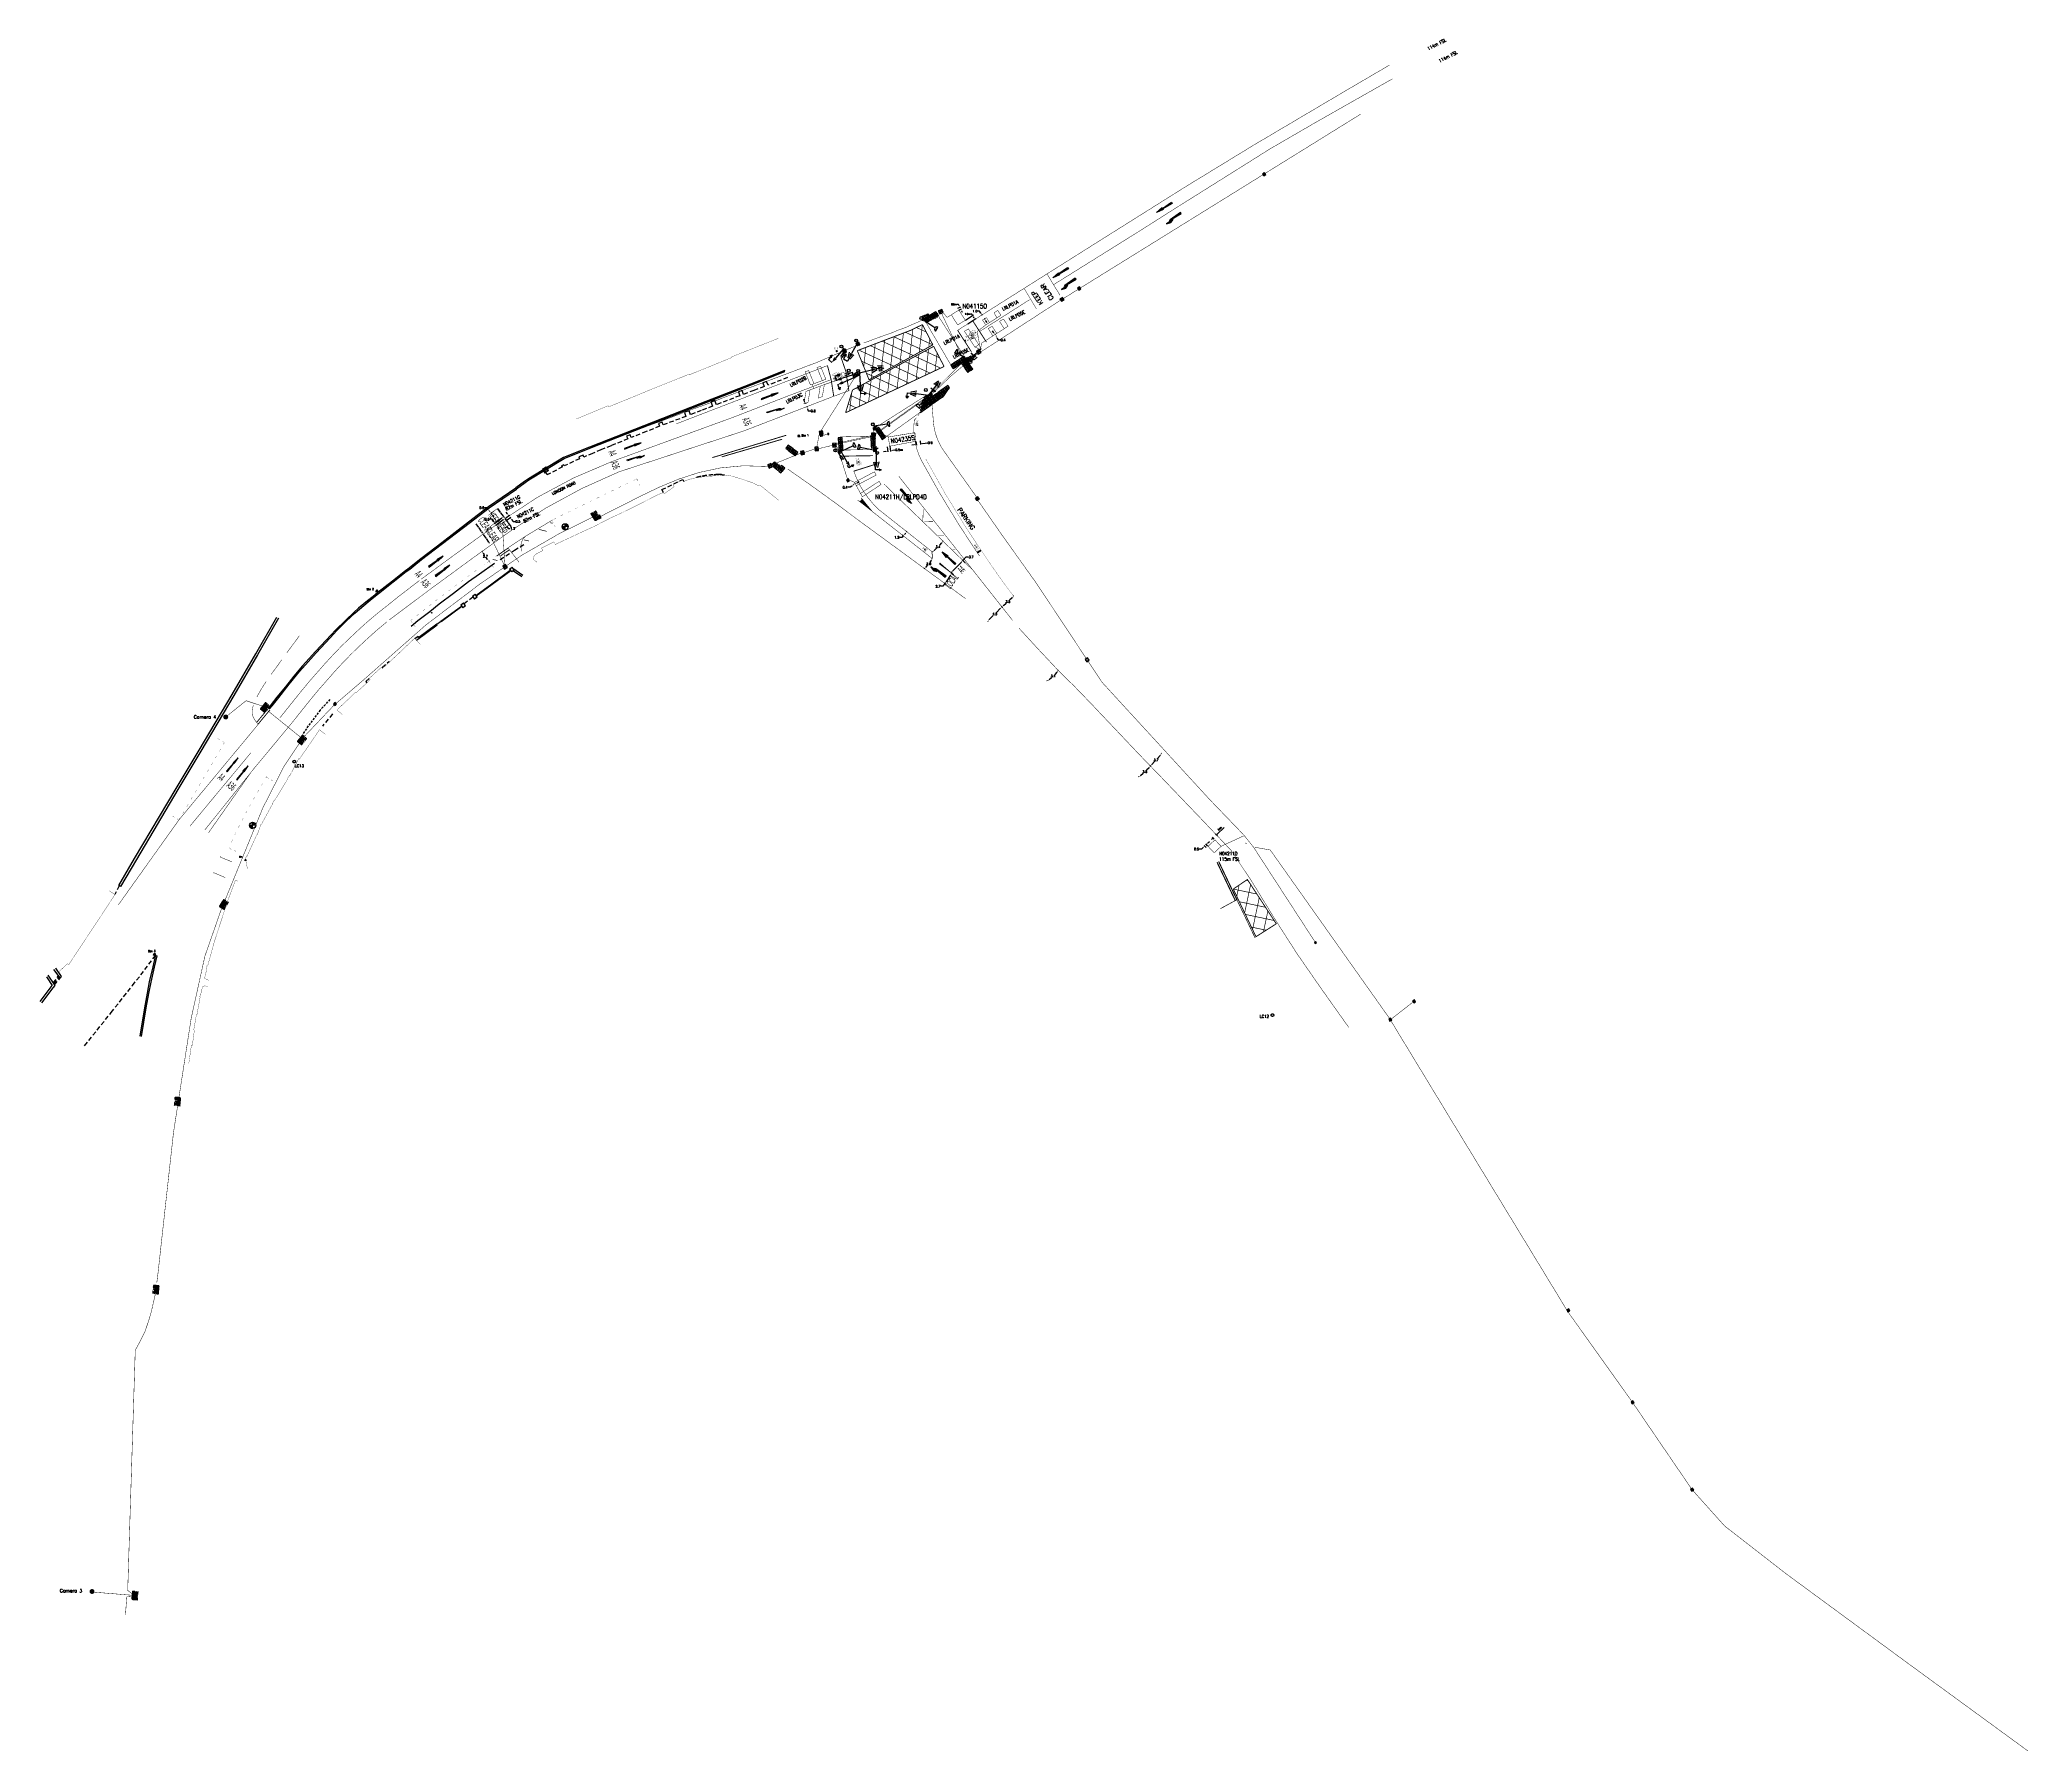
# Model space of a CAD drawing. Extents: x 375087 to 375533, y 165435 to 165818.
import ezdxf
from ezdxf.enums import TextEntityAlignment as Align

# ---------------------------------------------------------------- set-up
doc = ezdxf.new("R2010")
doc.units = 0
for name, pattern in [('$0$1004', [6, 4, -2]), ('1003', [0.9, 0.6, -0.3]), ('1003_Cleveland Place_Overlay$0$1003', [0.9, 0.6, -0.3]), ('1003_Cleveland Place_Overlay$0$1004', [6, 4, -2]), ('1003_Cleveland Place_Overlay$0$1010', [2, 1, -1]), ('1004', [6, 4, -2]), ('1009', [0.9, 0.6, -0.3]), ('1010', [2, 1, -1]), ('10121', [2, 1, 0, 1]), ('1040', [2, 1, 0, 1]), ('1041', [2, 1, 0, 1]), ('1043', [2, 1, 0, 1]), ('1055', [0.6, 0.1, -0.5]), ('DUCT1', [2, 1, -0.5, 0, -0.5]), ('FOURTWO', [6, 4, -2]), ('SCOOT', [2, 1, 0, 1]), ('VERGE', [1.5, 1, -0.5])]:
    doc.linetypes.add(name, pattern=pattern)
doc.layers.get('0').update_dxf_attribs({"linetype": 'CONTINUOUS'})
for name, color, linetype in [('BASE', 6, 'CONTINUOUS'), ('BENCHMARK', 8, 'CONTINUOUS'), ('BUILDING', 8, 'CONTINUOUS'), ('CCTV', 6, 'CONTINUOUS'), ('CONTROL', 8, 'CONTINUOUS'), ('DIMS', 20, 'CONTINUOUS'), ('DUCTS', 3, 'DUCT1'), ('LINES', 253, 'CONTINUOUS'), ('LINES_YEL', 51, 'CONTINUOUS'), ('LOOPS', 1, 'CONTINUOUS'), ('POLE NO', 141, 'CONTINUOUS'), ('PTDESC', 8, 'CONTINUOUS'), ('RAIL', 8, 'CONTINUOUS'), ('SCT_LOOPS', 10, 'CONTINUOUS'), ('SETOUT', 5, 'CONTINUOUS'), ('SIGNALS', 4, 'CONTINUOUS'), ('SLC', 10, 'CONTINUOUS'), ('TACTPAVE', 1, 'CONTINUOUS'), ('VERGE', 8, 'VERGE'), ('WALL', 8, 'CONTINUOUS'), ('WPD', 7, 'CONTINUOUS')]:
    doc.layers.add(name, color=color, linetype=linetype)
doc.styles.add('KTS_tahoma', font='tahoma.ttf')
doc.styles.add('rdmarkp', font='rdmarkp.shx', dxfattribs={"width": 0.38, "height": 1.6})
doc.styles.add('ROMANS', font='romans')
doc.styles.get("Standard").update_dxf_attribs({"font": 'simplex'})
doc.styles.add('TAHOMA', font='tahoma.ttf')
doc.dimstyles.new('$0$STANDARD', dxfattribs={"dimtxt": 0.35, "dimasz": 0.35, "dimexe": 0.18, "dimexo": 0.0625, "dimgap": 0.09, "dimtad": 0, "dimtih": 1, "dimtoh": 1, "dimdec": 1, "dimzin": 0, "dimdsep": 46, "dimtxsty": 'ROMANS', "dimcen": 0.09, "dimclrd": 256, "dimclre": 256, "dimclrt": 256, "dimadec": 0, "dimazin": 0, "dimtfac": 1, "dimtdec": 1, "dimtofl": 0, "dimtmove": 0, "dimatfit": 3, "dimfxl": 1, "dimtolj": 1, "dimtzin": 0, "dimlwd": -1, "dimlwe": -1, "dimarcsym": 0})
doc.dimstyles.get("Standard").update_dxf_attribs({"dimtxt": 0.5, "dimasz": 0.5, "dimexe": 0.18, "dimexo": 0.0625, "dimgap": 0.09, "dimtad": 0, "dimtih": 1, "dimtoh": 1, "dimdec": 1, "dimzin": 0, "dimdsep": 46, "dimtxsty": 'Standard', "dimcen": 0.09, "dimadec": 0, "dimazin": 0, "dimtfac": 1, "dimtdec": 1, "dimtofl": 0, "dimtmove": 0, "dimatfit": 3, "dimfxl": 1, "dimtolj": 1, "dimtzin": 0, "dimarcsym": 0})

# ---------------------------------------------------------------- blocks, each defined once
blk = doc.blocks.new('tactpblk')
at = {"color": 0}
blk.add_line((0.5, 0.5), (0.5, 0.5), dxfattribs=at)
blk.add_lwpolyline([(0, 0), (1, 0), (1, 1), (0, 1)], close=True, dxfattribs=at)
blk = doc.blocks.new('HD084')
blk.add_line((0.5, 0.25), (-0.5, 0.25))
blk.add_solid([(0, 0.25), (0.25, 0.75), (-0.25, 0.75)])
at = {"layer": 'BASE', "flags": 3}
blk.add_attdef('SIG', (0, 0), '', height=0.2, rotation=270, dxfattribs=at)
blk = doc.blocks.new('HD001S')
at = {"linetype": 'Continuous'}
for p, q in [((-0.625, 2.75), (-0.25, 4)), ((0.625, 2.75), (0.25, 4))]:
    blk.add_line(p, q, dxfattribs=at)
blk.add_line((0, 0), (0, 2.75))
blk.add_solid([(0.375, 2.75), (-0.375, 2.75), (0, 4)], dxfattribs=at)
blk = doc.blocks.new('pole')
at = {"const_width": 0.25}
blk.add_lwpolyline([(-0.125, 0, 1), (0.125, 0, 1)], format="xyb", close=True, dxfattribs=at)
at = {"layer": 'SETOUT', "const_width": 0.125}
blk.add_lwpolyline([(-0.0625, 0, 1), (0.0625, 0, 1)], format="xyb", close=True, dxfattribs=at)
blk = doc.blocks.new('*X92')
at = {"color": 0}
for p, q in [((375126.08, 165651.07), (375127.62, 165652.61)), ((375126.08, 165651.09), (375127.6, 165652.61)), ((375126.08, 165651.11), (375127.59, 165652.61)), ((375126.08, 165651.12), (375127.57, 165652.61)), ((375126.08, 165651.14), (375127.55, 165652.61)), ((375126.08, 165651.16), (375127.53, 165652.61)), ((375126.08, 165651.18), (375127.51, 165652.61)), ((375126.08, 165651.19), (375127.5, 165652.61)), ((375126.08, 165651.21), (375127.48, 165652.61)), ((375126.08, 165651.23), (375127.46, 165652.61)), ((375126.08, 165651.25), (375127.44, 165652.61)), ((375126.08, 165651.27), (375127.43, 165652.61)), ((375126.08, 165651.28), (375127.41, 165652.61)), ((375126.08, 165651.3), (375127.39, 165652.61)), ((375126.08, 165651.32), (375127.37, 165652.61)), ((375126.08, 165651.34), (375127.36, 165652.61)), ((375126.08, 165651.35), (375127.34, 165652.61)), ((375126.08, 165651.37), (375127.32, 165652.61)), ((375126.08, 165651.39), (375127.3, 165652.61)), ((375126.08, 165651.41), (375127.28, 165652.61)), ((375126.08, 165651.42), (375127.27, 165652.61)), ((375126.08, 165651.44), (375127.25, 165652.61)), ((375126.08, 165651.46), (375127.23, 165652.61)), ((375126.08, 165651.48), (375127.21, 165652.61)), ((375126.08, 165651.5), (375127.2, 165652.61)), ((375126.08, 165651.51), (375127.18, 165652.61)), ((375126.08, 165651.53), (375127.16, 165652.61)), ((375126.08, 165651.55), (375127.14, 165652.61)), ((375126.08, 165651.57), (375127.13, 165652.61)), ((375126.08, 165651.58), (375127.11, 165652.61)), ((375126.08, 165651.6), (375127.09, 165652.61)), ((375126.08, 165651.62), (375127.07, 165652.61)), ((375126.08, 165651.64), (375127.06, 165652.61)), ((375126.08, 165651.65), (375127.04, 165652.61)), ((375126.08, 165651.67), (375127.02, 165652.61)), ((375126.08, 165651.69), (375127, 165652.61)), ((375126.08, 165651.71), (375126.98, 165652.61)), ((375126.08, 165651.72), (375126.97, 165652.61)), ((375126.08, 165651.74), (375126.95, 165652.61)), ((375126.08, 165651.76), (375126.93, 165652.61)), ((375126.08, 165651.78), (375126.91, 165652.61)), ((375126.08, 165651.8), (375126.9, 165652.61)), ((375126.08, 165651.81), (375126.88, 165652.61)), ((375126.08, 165651.83), (375126.86, 165652.61)), ((375126.08, 165651.85), (375126.84, 165652.61)), ((375126.08, 165651.87), (375126.83, 165652.61)), ((375126.08, 165651.88), (375126.81, 165652.61)), ((375126.08, 165651.9), (375126.79, 165652.61)), ((375126.08, 165651.92), (375126.77, 165652.61)), ((375126.08, 165651.94), (375126.75, 165652.61)), ((375126.08, 165651.95), (375126.74, 165652.61)), ((375126.08, 165651.97), (375126.72, 165652.61)), ((375126.08, 165651.99), (375126.7, 165652.61)), ((375126.08, 165652.01), (375126.68, 165652.61)), ((375126.08, 165652.03), (375126.67, 165652.61)), ((375126.08, 165652.04), (375126.65, 165652.61)), ((375126.08, 165652.06), (375126.63, 165652.61)), ((375126.08, 165652.08), (375126.61, 165652.61)), ((375126.08, 165652.1), (375126.6, 165652.61)), ((375126.08, 165652.11), (375126.58, 165652.61)), ((375126.08, 165652.13), (375126.56, 165652.61)), ((375126.08, 165652.15), (375126.54, 165652.61)), ((375126.08, 165652.17), (375126.52, 165652.61)), ((375126.08, 165652.18), (375126.51, 165652.61)), ((375126.08, 165652.2), (375126.49, 165652.61)), ((375126.08, 165652.22), (375126.47, 165652.61)), ((375126.08, 165652.24), (375126.45, 165652.61)), ((375126.08, 165652.26), (375126.44, 165652.61)), ((375126.08, 165652.27), (375126.42, 165652.61)), ((375126.08, 165652.29), (375126.4, 165652.61)), ((375126.08, 165652.31), (375126.38, 165652.61)), ((375126.08, 165652.33), (375126.37, 165652.61)), ((375126.08, 165652.34), (375126.35, 165652.61)), ((375126.08, 165652.36), (375126.33, 165652.61)), ((375126.08, 165652.38), (375126.31, 165652.61)), ((375126.08, 165652.4), (375126.3, 165652.61)), ((375126.08, 165652.41), (375126.28, 165652.61)), ((375126.08, 165652.43), (375126.26, 165652.61)), ((375126.08, 165652.45), (375126.24, 165652.61)), ((375126.08, 165652.47), (375126.22, 165652.61)), ((375126.08, 165652.48), (375126.21, 165652.61)), ((375126.08, 165652.5), (375126.19, 165652.61)), ((375126.08, 165652.52), (375126.17, 165652.61)), ((375126.08, 165652.54), (375126.15, 165652.61)), ((375126.08, 165652.56), (375126.14, 165652.61)), ((375126.08, 165652.57), (375126.12, 165652.61)), ((375126.08, 165652.59), (375126.1, 165652.61)), ((375126.08, 165652.61), (375126.08, 165652.61)), ((375126.08, 165651.05), (375127.63, 165652.6)), ((375126.08, 165651.04), (375127.63, 165652.58)), ((375126.08, 165651.02), (375127.63, 165652.56)), ((375126.08, 165651), (375127.63, 165652.55)), ((375126.08, 165650.98), (375127.63, 165652.53)), ((375126.08, 165650.96), (375127.63, 165652.51)), ((375126.08, 165650.95), (375127.63, 165652.49)), ((375126.08, 165650.93), (375127.63, 165652.48)), ((375126.08, 165650.91), (375127.63, 165652.46)), ((375126.08, 165650.89), (375127.63, 165652.44)), ((375126.08, 165650.88), (375127.63, 165652.42)), ((375126.08, 165650.86), (375127.63, 165652.41)), ((375126.08, 165650.84), (375127.63, 165652.39)), ((375126.08, 165650.82), (375127.63, 165652.37)), ((375126.08, 165650.81), (375127.63, 165652.35)), ((375126.08, 165650.79), (375127.63, 165652.34)), ((375126.08, 165650.77), (375127.63, 165652.32)), ((375126.08, 165650.75), (375127.63, 165652.3)), ((375126.08, 165650.73), (375127.63, 165652.28)), ((375126.08, 165650.72), (375127.63, 165652.26)), ((375126.08, 165650.7), (375127.63, 165652.25)), ((375126.08, 165650.68), (375127.63, 165652.23)), ((375126.08, 165650.66), (375127.63, 165652.21)), ((375126.08, 165650.65), (375127.63, 165652.19)), ((375126.08, 165650.63), (375127.63, 165652.18)), ((375126.08, 165650.61), (375127.63, 165652.16)), ((375126.08, 165650.59), (375127.63, 165652.14)), ((375126.08, 165650.58), (375127.63, 165652.12)), ((375126.08, 165650.56), (375127.63, 165652.11)), ((375126.08, 165650.54), (375127.63, 165652.09)), ((375126.08, 165650.52), (375127.63, 165652.07)), ((375126.08, 165650.51), (375127.63, 165652.05)), ((375126.08, 165650.49), (375127.63, 165652.03)), ((375126.08, 165650.47), (375127.63, 165652.02)), ((375126.08, 165650.45), (375127.63, 165652)), ((375126.08, 165650.43), (375127.63, 165651.98)), ((375126.08, 165650.42), (375127.63, 165651.96)), ((375126.08, 165650.4), (375127.63, 165651.95)), ((375126.08, 165650.38), (375127.63, 165651.93)), ((375126.08, 165650.36), (375127.63, 165651.91)), ((375126.08, 165650.35), (375127.63, 165651.89)), ((375126.08, 165650.33), (375127.63, 165651.88)), ((375126.08, 165650.31), (375127.63, 165651.86)), ((375126.08, 165650.29), (375127.63, 165651.84)), ((375126.1, 165650.29), (375127.63, 165651.82)), ((375126.11, 165650.29), (375127.63, 165651.8)), ((375126.13, 165650.29), (375127.63, 165651.79)), ((375126.15, 165650.29), (375127.63, 165651.77)), ((375126.17, 165650.29), (375127.63, 165651.75)), ((375126.18, 165650.29), (375127.63, 165651.73)), ((375126.2, 165650.29), (375127.63, 165651.72)), ((375126.22, 165650.29), (375127.63, 165651.7)), ((375126.24, 165650.29), (375127.63, 165651.68)), ((375126.26, 165650.29), (375127.63, 165651.66)), ((375126.27, 165650.29), (375127.63, 165651.65)), ((375126.29, 165650.29), (375127.63, 165651.63)), ((375126.31, 165650.29), (375127.63, 165651.61)), ((375126.33, 165650.29), (375127.63, 165651.59)), ((375126.34, 165650.29), (375127.63, 165651.58)), ((375126.36, 165650.29), (375127.63, 165651.56)), ((375126.38, 165650.29), (375127.63, 165651.54)), ((375126.4, 165650.29), (375127.63, 165651.52)), ((375126.41, 165650.29), (375127.63, 165651.5)), ((375126.43, 165650.29), (375127.63, 165651.49)), ((375126.45, 165650.29), (375127.63, 165651.47)), ((375126.47, 165650.29), (375127.63, 165651.45)), ((375126.49, 165650.29), (375127.63, 165651.43)), ((375126.5, 165650.29), (375127.63, 165651.42)), ((375126.52, 165650.29), (375127.63, 165651.4)), ((375126.54, 165650.29), (375127.63, 165651.38)), ((375126.56, 165650.29), (375127.63, 165651.36)), ((375126.57, 165650.29), (375127.63, 165651.35)), ((375126.59, 165650.29), (375127.63, 165651.33)), ((375126.61, 165650.29), (375127.63, 165651.31)), ((375126.63, 165650.29), (375127.63, 165651.29)), ((375126.64, 165650.29), (375127.63, 165651.27)), ((375126.66, 165650.29), (375127.63, 165651.26)), ((375126.68, 165650.29), (375127.63, 165651.24)), ((375126.7, 165650.29), (375127.63, 165651.22)), ((375126.72, 165650.29), (375127.63, 165651.2)), ((375126.73, 165650.29), (375127.63, 165651.19)), ((375126.75, 165650.29), (375127.63, 165651.17)), ((375126.77, 165650.29), (375127.63, 165651.15)), ((375126.79, 165650.29), (375127.63, 165651.13)), ((375126.8, 165650.29), (375127.63, 165651.12)), ((375126.82, 165650.29), (375127.63, 165651.1)), ((375126.84, 165650.29), (375127.63, 165651.08)), ((375126.86, 165650.29), (375127.63, 165651.06)), ((375126.87, 165650.29), (375127.63, 165651.04)), ((375126.89, 165650.29), (375127.63, 165651.03)), ((375126.91, 165650.29), (375127.63, 165651.01)), ((375126.93, 165650.29), (375127.63, 165650.99)), ((375126.95, 165650.29), (375127.63, 165650.97)), ((375126.96, 165650.29), (375127.63, 165650.96)), ((375126.98, 165650.29), (375127.63, 165650.94)), ((375127, 165650.29), (375127.63, 165650.92)), ((375127.02, 165650.29), (375127.63, 165650.9)), ((375127.03, 165650.29), (375127.63, 165650.89)), ((375127.05, 165650.29), (375127.63, 165650.87)), ((375127.07, 165650.29), (375127.63, 165650.85)), ((375127.09, 165650.29), (375127.63, 165650.83)), ((375127.1, 165650.29), (375127.63, 165650.81)), ((375127.12, 165650.29), (375127.63, 165650.8)), ((375127.14, 165650.29), (375127.63, 165650.78)), ((375127.16, 165650.29), (375127.63, 165650.76)), ((375127.17, 165650.29), (375127.63, 165650.74)), ((375127.19, 165650.29), (375127.63, 165650.73)), ((375127.21, 165650.29), (375127.63, 165650.71)), ((375127.23, 165650.29), (375127.63, 165650.69)), ((375127.25, 165650.29), (375127.63, 165650.67)), ((375127.26, 165650.29), (375127.63, 165650.66)), ((375127.28, 165650.29), (375127.63, 165650.64)), ((375127.3, 165650.29), (375127.63, 165650.62)), ((375127.32, 165650.29), (375127.63, 165650.6)), ((375127.33, 165650.29), (375127.63, 165650.59)), ((375127.35, 165650.29), (375127.63, 165650.57)), ((375127.37, 165650.29), (375127.63, 165650.55)), ((375127.39, 165650.29), (375127.63, 165650.53)), ((375127.4, 165650.29), (375127.63, 165650.51)), ((375127.42, 165650.29), (375127.63, 165650.5)), ((375127.44, 165650.29), (375127.63, 165650.48)), ((375127.46, 165650.29), (375127.63, 165650.46)), ((375127.48, 165650.29), (375127.63, 165650.44)), ((375127.49, 165650.29), (375127.63, 165650.43)), ((375127.51, 165650.29), (375127.63, 165650.41)), ((375127.53, 165650.29), (375127.63, 165650.39)), ((375127.55, 165650.29), (375127.63, 165650.37)), ((375127.56, 165650.29), (375127.63, 165650.36)), ((375127.58, 165650.29), (375127.63, 165650.34)), ((375127.6, 165650.29), (375127.63, 165650.32)), ((375127.62, 165650.29), (375127.63, 165650.3))]:
    blk.add_line(p, q, dxfattribs=at)
blk = doc.blocks.new('HD004P')
for p, q in [((-1.25, 4), (-0.75, 4.25)), ((-0.75, 3.75), (-1.25, 4))]:
    blk.add_line(p, q)
at = {"linetype": 'Continuous'}
for p, q in [((-1.25, 4), (0, 4)), ((0, 2.75), (0, 0))]:
    blk.add_line(p, q, dxfattribs=at)
blk.add_solid([(0.375, 2.75), (-0.375, 2.75), (0, 4)], dxfattribs=at)
blk = doc.blocks.new('HD003P')
at = {"linetype": 'Continuous'}
for p, q in [((1, 4), (0, 4)), ((1, 2.75), (1, 4))]:
    blk.add_line(p, q, dxfattribs=at)
for p, q in [((0, 0), (0, 2.75)), ((0.75, 3.25), (1, 2.75)), ((1, 2.75), (1.25, 3.25))]:
    blk.add_line(p, q)
blk.add_solid([(0.375, 2.75), (-0.375, 2.75), (0, 4)], dxfattribs=at)
blk = doc.blocks.new('lbkt')
blk.add_line((0, 0), (0, 0.125))
blk.add_circle((0, 0.35), 0.125)
blk = doc.blocks.new('mwaves')
at = {"linetype": 'Continuous'}
for p, q in [((-0.2, 0.9), (-0.2, 1.8)), ((-0.2, 0.9), (0.2, 0.9)), ((0, 0), (0, 0.9)), ((0.2, 0.9), (0.2, 1.8))]:
    blk.add_line(p, q, dxfattribs=at)
blk = doc.blocks.new('HD001P')
at = {"linetype": 'Continuous'}
blk.add_line((0, 2.75), (0, 0), dxfattribs=at)
blk.add_solid([(0.375, 2.75), (-0.375, 2.75), (0, 4)], dxfattribs=at)
blk = doc.blocks.new('*D137')
at = {"layer": 'DIMS', "color": 0, "lineweight": -2, "transparency": 16777216}
for p, q in [((375190.88, 165710.16), (375191.28, 165710.45)), ((375191.42, 165709.93), (375191.54, 165709.77)), ((375191.57, 165709.18), (375191.97, 165709.46)), ((375191.82, 165709.36), (375192.11, 165708.95)), ((375192.11, 165708.95), (375192.61, 165708.95))]:
    blk.add_line(p, q, dxfattribs=at)
at = {"layer": 'DIMS', "color": 0, "transparency": 16777216}
for points in [[(375191.49, 165709.98), (375191.35, 165709.89), (375191.13, 165710.34)], [(375191.6, 165709.82), (375191.47, 165709.72), (375191.82, 165709.36)]]:
    blk.add_solid(points, dxfattribs=at)
at = {"layer": 'DIMS', "color": 0, "transparency": 16777216, "insert": (375193.18, 165708.95), "char_height": 0.5, "attachment_point": 5}
blk.add_mtext('\\A1;1.2', dxfattribs=at)
blk = doc.blocks.new('*X93')
at = {"color": 0, "linetype": 'FOURTWO', "ltscale": 0.1}
for p, q in [((1007.84, 1088.77), (1007.85, 1088.77)), ((1007.84, 1088.75), (1007.85, 1088.74)), ((1007.85, 1088.83), (1007.87, 1088.82)), ((1007.85, 1088.8), (1007.86, 1088.8)), ((1007.86, 1088.74), (1007.85, 1088.72)), ((1007.86, 1088.85), (1007.87, 1088.85)), ((1007.87, 1088.8), (1007.86, 1088.78)), ((1007.86, 1088.77), (1007.86, 1088.75)), ((1007.86, 1088.77), (1007.88, 1088.76)), ((1007.86, 1088.74), (1007.88, 1088.74)), ((1007.87, 1088.91), (1007.88, 1088.91)), ((1007.87, 1088.88), (1007.88, 1088.88)), ((1007.88, 1088.85), (1007.87, 1088.83)), ((1007.87, 1088.82), (1007.87, 1088.8)), ((1007.87, 1088.82), (1007.89, 1088.82)), ((1007.87, 1088.8), (1007.89, 1088.79)), ((1007.88, 1088.96), (1007.89, 1088.96)), ((1007.88, 1088.93), (1007.89, 1088.93)), ((1007.88, 1088.88), (1007.88, 1088.86)), ((1007.88, 1088.88), (1007.9, 1088.87)), ((1007.88, 1088.85), (1007.9, 1088.85)), ((1007.89, 1088.76), (1007.88, 1088.74)), ((1007.88, 1088.74), (1007.88, 1088.72)), ((1007.88, 1088.74), (1007.9, 1088.73)), ((1007.89, 1089.02), (1007.91, 1089.01)), ((1007.89, 1088.99), (1007.9, 1088.99)), ((1007.9, 1088.93), (1007.89, 1088.91)), ((1007.89, 1088.9), (1007.89, 1088.88)), ((1007.89, 1088.9), (1007.91, 1088.9)), ((1007.89, 1088.79), (1007.89, 1088.77)), ((1007.89, 1088.79), (1007.91, 1088.79)), ((1007.89, 1088.76), (1007.91, 1088.76)), ((1007.9, 1089.04), (1007.91, 1089.04)), ((1007.91, 1088.98), (1007.9, 1088.96)), ((1007.9, 1088.96), (1007.9, 1088.94)), ((1007.9, 1088.96), (1007.92, 1088.95)), ((1007.9, 1088.93), (1007.91, 1088.93)), ((1007.91, 1088.84), (1007.9, 1088.82)), ((1007.9, 1088.82), (1007.9, 1088.8)), ((1007.9, 1088.82), (1007.92, 1088.81)), ((1007.91, 1089.1), (1007.92, 1089.09)), ((1007.91, 1089.07), (1007.92, 1089.07)), ((1007.92, 1089.04), (1007.91, 1089.02)), ((1007.91, 1089.01), (1007.91, 1088.99)), ((1007.91, 1089.01), (1007.93, 1089.01)), ((1007.91, 1088.98), (1007.93, 1088.98)), ((1007.92, 1088.9), (1007.91, 1088.88)), ((1007.91, 1088.87), (1007.91, 1088.85)), ((1007.91, 1088.87), (1007.93, 1088.87)), ((1007.91, 1088.84), (1007.92, 1088.84)), ((1007.92, 1088.76), (1007.91, 1088.74)), ((1007.91, 1088.73), (1007.91, 1088.71)), ((1007.91, 1088.73), (1007.93, 1088.73)), ((1007.92, 1089.15), (1007.93, 1089.15)), ((1007.92, 1089.12), (1007.93, 1089.12)), ((1007.92, 1089.07), (1007.92, 1089.05)), ((1007.92, 1089.07), (1007.94, 1089.06)), ((1007.92, 1089.04), (1007.94, 1089.03)), ((1007.93, 1088.95), (1007.92, 1088.93)), ((1007.92, 1088.92), (1007.92, 1088.91)), ((1007.92, 1088.92), (1007.94, 1088.92)), ((1007.92, 1088.9), (1007.94, 1088.89)), ((1007.93, 1088.81), (1007.92, 1088.79)), ((1007.92, 1088.78), (1007.92, 1088.77)), ((1007.92, 1088.78), (1007.94, 1088.78)), ((1007.92, 1088.76), (1007.93, 1088.75)), ((1007.93, 1089.2), (1007.94, 1089.2)), ((1007.93, 1089.18), (1007.94, 1089.17)), ((1007.93, 1089.12), (1007.93, 1089.1)), ((1007.93, 1089.12), (1007.95, 1089.11)), ((1007.93, 1089.09), (1007.93, 1089.07)), ((1007.93, 1089.09), (1007.95, 1089.09)), ((1007.93, 1088.98), (1007.93, 1088.96)), ((1007.93, 1088.98), (1007.95, 1088.97)), ((1007.93, 1088.95), (1007.95, 1088.95)), ((1007.94, 1088.87), (1007.93, 1088.85)), ((1007.93, 1088.84), (1007.93, 1088.82)), ((1007.93, 1088.84), (1007.95, 1088.83)), ((1007.93, 1088.81), (1007.95, 1088.81)), ((1007.94, 1088.73), (1007.93, 1088.71)), ((1007.94, 1089.26), (1007.96, 1089.26)), ((1007.94, 1089.23), (1007.95, 1089.23)), ((1007.95, 1089.17), (1007.94, 1089.15)), ((1007.94, 1089.15), (1007.94, 1089.13)), ((1007.94, 1089.15), (1007.96, 1089.14)), ((1007.94, 1089.03), (1007.94, 1089.01)), ((1007.94, 1089.03), (1007.96, 1089.03)), ((1007.94, 1089.01), (1007.94, 1088.99)), ((1007.94, 1089.01), (1007.96, 1089)), ((1007.94, 1088.89), (1007.94, 1088.87)), ((1007.94, 1088.89), (1007.96, 1088.89)), ((1007.94, 1088.87), (1007.96, 1088.86)), ((1007.95, 1088.78), (1007.94, 1088.76)), ((1007.94, 1088.75), (1007.94, 1088.73)), ((1007.94, 1088.75), (1007.96, 1088.75)), ((1007.94, 1088.73), (1007.96, 1088.72)), ((1007.95, 1089.28), (1007.96, 1089.28)), ((1007.96, 1089.23), (1007.95, 1089.21)), ((1007.95, 1089.2), (1007.95, 1089.18)), ((1007.95, 1089.2), (1007.97, 1089.2)), ((1007.95, 1089.17), (1007.97, 1089.17)), ((1007.96, 1089.09), (1007.95, 1089.07)), ((1007.95, 1089.06), (1007.95, 1089.04)), ((1007.95, 1089.06), (1007.97, 1089.06)), ((1007.95, 1088.95), (1007.95, 1088.93)), ((1007.95, 1088.95), (1007.97, 1088.94)), ((1007.95, 1088.92), (1007.95, 1088.9)), ((1007.95, 1088.92), (1007.97, 1088.92)), ((1007.95, 1088.81), (1007.95, 1088.79)), ((1007.95, 1088.81), (1007.97, 1088.8)), ((1007.95, 1088.78), (1007.97, 1088.77)), ((1007.96, 1089.31), (1007.97, 1089.31)), ((1007.97, 1089.28), (1007.96, 1089.26)), ((1007.96, 1089.25), (1007.96, 1089.23)), ((1007.96, 1089.25), (1007.98, 1089.25)), ((1007.96, 1089.23), (1007.98, 1089.22)), ((1007.97, 1089.14), (1007.96, 1089.12)), ((1007.96, 1089.11), (1007.96, 1089.09)), ((1007.96, 1089.11), (1007.98, 1089.11)), ((1007.96, 1089.09), (1007.98, 1089.08)), ((1007.97, 1089), (1007.96, 1088.98)), ((1007.96, 1088.97), (1007.96, 1088.95)), ((1007.96, 1088.97), (1007.98, 1088.97)), ((1007.96, 1088.86), (1007.96, 1088.84)), ((1007.96, 1088.86), (1007.98, 1088.86)), ((1007.96, 1088.83), (1007.96, 1088.81)), ((1007.96, 1088.83), (1007.98, 1088.83)), ((1007.97, 1088.75), (1007.96, 1088.73)), ((1007.96, 1088.72), (1007.96, 1088.7)), ((1007.96, 1088.72), (1007.98, 1088.72)), ((1007.97, 1089.31), (1007.97, 1089.29)), ((1007.97, 1089.31), (1007.99, 1089.3)), ((1007.97, 1089.28), (1007.99, 1089.28)), ((1007.98, 1089.19), (1007.97, 1089.17)), ((1007.97, 1089.17), (1007.97, 1089.15)), ((1007.97, 1089.17), (1007.99, 1089.16)), ((1007.97, 1089.14), (1007.99, 1089.14)), ((1007.98, 1089.05), (1007.97, 1089.03)), ((1007.97, 1089.03), (1007.97, 1089.01)), ((1007.97, 1089.03), (1007.99, 1089.02)), ((1007.97, 1089), (1007.99, 1089)), ((1007.98, 1088.91), (1007.97, 1088.89)), ((1007.97, 1088.89), (1007.97, 1088.87)), ((1007.97, 1088.89), (1007.99, 1088.88)), ((1007.97, 1088.77), (1007.97, 1088.75)), ((1007.97, 1088.77), (1007.99, 1088.77)), ((1007.97, 1088.75), (1007.99, 1088.74)), ((1007.98, 1089.33), (1007.98, 1089.31)), ((1007.98, 1089.22), (1007.98, 1089.2)), ((1007.98, 1089.22), (1008, 1089.22)), ((1007.98, 1089.19), (1008, 1089.19)), ((1007.99, 1089.11), (1007.98, 1089.09)), ((1007.98, 1089.08), (1007.98, 1089.06)), ((1007.98, 1089.08), (1008, 1089.08)), ((1007.98, 1089.05), (1008, 1089.05)), ((1007.99, 1088.97), (1007.98, 1088.95)), ((1007.98, 1088.94), (1007.98, 1088.92)), ((1007.98, 1088.94), (1008, 1088.94)), ((1007.98, 1088.91), (1008, 1088.91)), ((1007.99, 1088.83), (1007.98, 1088.81)), ((1007.98, 1088.8), (1007.98, 1088.78)), ((1007.98, 1088.8), (1008, 1088.8)), ((1008, 1089.27), (1007.99, 1089.26)), ((1007.99, 1089.25), (1007.99, 1089.23)), ((1007.99, 1089.25), (1008.01, 1089.24)), ((1007.99, 1089.13), (1007.99, 1089.11)), ((1007.99, 1089.13), (1008.01, 1089.13)), ((1007.99, 1089.11), (1008.01, 1089.1)), ((1008, 1089.02), (1007.99, 1089)), ((1007.99, 1088.99), (1007.99, 1088.97)), ((1007.99, 1088.99), (1008.01, 1088.99)), ((1007.99, 1088.97), (1008.01, 1088.96)), ((1008, 1088.88), (1007.99, 1088.86)), ((1007.99, 1088.85), (1007.99, 1088.83)), ((1007.99, 1088.85), (1008.01, 1088.85)), ((1007.99, 1088.83), (1008.01, 1088.82)), ((1008, 1088.74), (1007.99, 1088.72)), ((1007.99, 1088.71), (1007.99, 1088.69)), ((1007.99, 1088.71), (1008.01, 1088.71)), ((1008.01, 1089.32), (1008, 1089.31)), ((1008, 1089.3), (1008, 1089.28)), ((1008, 1089.3), (1008.02, 1089.3)), ((1008, 1089.27), (1008.02, 1089.27)), ((1008.01, 1089.19), (1008, 1089.17)), ((1008, 1089.16), (1008, 1089.14)), ((1008, 1089.16), (1008.02, 1089.16)), ((1008, 1089.05), (1008, 1089.03)), ((1008, 1089.05), (1008.02, 1089.04)), ((1008, 1089.02), (1008.02, 1089.02)), ((1008.01, 1088.93), (1008, 1088.92)), ((1008, 1088.91), (1008, 1088.89)), ((1008, 1088.91), (1008.02, 1088.9)), ((1008, 1088.88), (1008.02, 1088.88)), ((1008.01, 1088.79), (1008, 1088.78)), ((1008, 1088.77), (1008, 1088.75)), ((1008, 1088.77), (1008.02, 1088.76)), ((1008, 1088.74), (1008.02, 1088.74)), ((1008.02, 1089.24), (1008.01, 1089.22)), ((1008.01, 1089.22), (1008.01, 1089.2)), ((1008.01, 1089.22), (1008.03, 1089.21)), ((1008.01, 1089.19), (1008.03, 1089.18)), ((1008.02, 1089.1), (1008.01, 1089.08)), ((1008.01, 1089.08), (1008.01, 1089.06)), ((1008.01, 1089.08), (1008.03, 1089.07)), ((1008.01, 1088.96), (1008.01, 1088.94)), ((1008.01, 1088.96), (1008.03, 1088.96)), ((1008.01, 1088.93), (1008.03, 1088.93)), ((1008.02, 1088.85), (1008.01, 1088.83)), ((1008.01, 1088.82), (1008.01, 1088.8)), ((1008.01, 1088.82), (1008.03, 1088.82)), ((1008.01, 1088.79), (1008.03, 1088.79)), ((1008.02, 1088.71), (1008.01, 1088.69)), ((1008.03, 1089.3), (1008.02, 1089.28)), ((1008.02, 1089.27), (1008.02, 1089.25)), ((1008.02, 1089.27), (1008.04, 1089.26)), ((1008.02, 1089.24), (1008.04, 1089.24)), ((1008.03, 1089.16), (1008.02, 1089.14)), ((1008.02, 1089.13), (1008.02, 1089.11)), ((1008.02, 1089.13), (1008.04, 1089.12)), ((1008.02, 1089.1), (1008.04, 1089.1)), ((1008.03, 1089.02), (1008.02, 1089)), ((1008.02, 1088.99), (1008.02, 1088.97)), ((1008.02, 1088.99), (1008.04, 1088.98)), ((1008.02, 1088.88), (1008.02, 1088.86)), ((1008.02, 1088.88), (1008.04, 1088.87)), ((1008.02, 1088.85), (1008.04, 1088.84)), ((1008.03, 1088.76), (1008.02, 1088.74)), ((1008.02, 1088.74), (1008.02, 1088.72)), ((1008.02, 1088.74), (1008.04, 1088.73)), ((1008.02, 1088.71), (1008.04, 1088.7)), ((1008.03, 1089.32), (1008.03, 1089.3)), ((1008.03, 1089.3), (1008.05, 1089.29)), ((1008.04, 1089.21), (1008.03, 1089.19)), ((1008.03, 1089.18), (1008.03, 1089.16)), ((1008.03, 1089.18), (1008.05, 1089.18)), ((1008.03, 1089.16), (1008.05, 1089.15)), ((1008.04, 1089.07), (1008.03, 1089.05)), ((1008.03, 1089.04), (1008.03, 1089.02)), ((1008.03, 1089.04), (1008.05, 1089.04)), ((1008.03, 1089.02), (1008.05, 1089.01)), ((1008.04, 1088.93), (1008.03, 1088.91)), ((1008.03, 1088.9), (1008.03, 1088.88)), ((1008.03, 1088.9), (1008.05, 1088.9)), ((1008.03, 1088.79), (1008.03, 1088.77)), ((1008.03, 1088.79), (1008.05, 1088.78)), ((1008.03, 1088.76), (1008.05, 1088.76)), ((1008.04, 1089.24), (1008.04, 1089.22)), ((1008.04, 1089.24), (1008.06, 1089.23)), ((1008.04, 1089.21), (1008.06, 1089.21)), ((1008.05, 1089.12), (1008.04, 1089.1)), ((1008.04, 1089.1), (1008.04, 1089.08)), ((1008.04, 1089.1), (1008.06, 1089.09)), ((1008.04, 1089.07), (1008.06, 1089.07)), ((1008.05, 1088.98), (1008.04, 1088.96)), ((1008.04, 1088.96), (1008.04, 1088.94)), ((1008.04, 1088.96), (1008.06, 1088.95)), ((1008.04, 1088.93), (1008.06, 1088.93)), ((1008.05, 1088.84), (1008.04, 1088.82)), ((1008.04, 1088.82), (1008.04, 1088.8)), ((1008.04, 1088.82), (1008.06, 1088.81)), ((1008.04, 1088.7), (1008.04, 1088.68)), ((1008.04, 1088.7), (1008.06, 1088.7)), ((1008.06, 1089.29), (1008.05, 1089.27)), ((1008.05, 1089.26), (1008.05, 1089.24)), ((1008.05, 1089.26), (1008.07, 1089.26)), ((1008.05, 1089.15), (1008.05, 1089.13)), ((1008.05, 1089.15), (1008.07, 1089.15)), ((1008.05, 1089.12), (1008.07, 1089.12)), ((1008.06, 1089.04), (1008.05, 1089.02)), ((1008.05, 1089.01), (1008.05, 1088.99)), ((1008.05, 1089.01), (1008.07, 1089.01)), ((1008.05, 1088.98), (1008.07, 1088.98)), ((1008.06, 1088.9), (1008.05, 1088.88)), ((1008.05, 1088.87), (1008.05, 1088.85)), ((1008.05, 1088.87), (1008.07, 1088.87)), ((1008.05, 1088.84), (1008.07, 1088.84)), ((1008.06, 1088.76), (1008.05, 1088.74)), ((1008.05, 1088.73), (1008.05, 1088.71)), ((1008.05, 1088.73), (1008.07, 1088.73)), ((1008.06, 1089.31), (1008.06, 1089.3)), ((1008.06, 1089.29), (1008.07, 1089.29)), ((1008.07, 1089.2), (1008.06, 1089.18)), ((1008.06, 1089.18), (1008.06, 1089.16)), ((1008.06, 1089.18), (1008.08, 1089.17)), ((1008.06, 1089.06), (1008.06, 1089.04)), ((1008.06, 1089.06), (1008.08, 1089.06)), ((1008.06, 1089.04), (1008.08, 1089.03)), ((1008.07, 1088.95), (1008.06, 1088.93)), ((1008.06, 1088.92), (1008.06, 1088.9)), ((1008.06, 1088.92), (1008.08, 1088.92)), ((1008.06, 1088.9), (1008.08, 1088.89)), ((1008.07, 1088.81), (1008.06, 1088.79)), ((1008.06, 1088.78), (1008.06, 1088.76)), ((1008.06, 1088.78), (1008.08, 1088.78)), ((1008.06, 1088.76), (1008.08, 1088.75)), ((1008.08, 1089.26), (1008.07, 1089.24)), ((1008.07, 1089.23), (1008.07, 1089.21)), ((1008.07, 1089.23), (1008.09, 1089.23)), ((1008.07, 1089.2), (1008.08, 1089.2)), ((1008.08, 1089.12), (1008.07, 1089.1)), ((1008.07, 1089.09), (1008.07, 1089.07)), ((1008.07, 1089.09), (1008.09, 1089.09)), ((1008.07, 1088.98), (1008.07, 1088.96)), ((1008.07, 1088.98), (1008.09, 1088.97)), ((1008.07, 1088.95), (1008.09, 1088.95)), ((1008.08, 1088.86), (1008.07, 1088.84)), ((1008.07, 1088.84), (1008.07, 1088.82)), ((1008.07, 1088.84), (1008.09, 1088.83)), ((1008.07, 1088.81), (1008.09, 1088.81)), ((1008.08, 1088.72), (1008.07, 1088.7)), ((1008.07, 1088.7), (1008.07, 1088.68)), ((1008.07, 1088.7), (1008.09, 1088.69)), ((1008.09, 1089.31), (1008.08, 1089.29)), ((1008.08, 1089.28), (1008.08, 1089.27)), ((1008.08, 1089.28), (1008.1, 1089.28)), ((1008.08, 1089.26), (1008.1, 1089.25)), ((1008.09, 1089.17), (1008.08, 1089.15)), ((1008.08, 1089.14), (1008.08, 1089.12)), ((1008.08, 1089.14), (1008.1, 1089.14)), ((1008.08, 1089.12), (1008.09, 1089.11)), ((1008.09, 1089.03), (1008.08, 1089.01)), ((1008.08, 1089), (1008.08, 1088.98)), ((1008.08, 1089), (1008.1, 1089)), ((1008.08, 1088.89), (1008.08, 1088.87)), ((1008.08, 1088.89), (1008.1, 1088.89)), ((1008.08, 1088.86), (1008.1, 1088.86)), ((1008.09, 1088.78), (1008.08, 1088.76)), ((1008.08, 1088.75), (1008.08, 1088.73)), ((1008.08, 1088.75), (1008.1, 1088.75)), ((1008.08, 1088.72), (1008.1, 1088.72)), ((1008.1, 1089.23), (1008.09, 1089.21)), ((1008.09, 1089.2), (1008.09, 1089.18)), ((1008.09, 1089.2), (1008.11, 1089.19)), ((1008.09, 1089.17), (1008.11, 1089.17)), ((1008.1, 1089.08), (1008.09, 1089.07)), ((1008.09, 1089.06), (1008.09, 1089.04)), ((1008.09, 1089.06), (1008.11, 1089.05)), ((1008.09, 1089.03), (1008.1, 1089.03)), ((1008.1, 1088.94), (1008.09, 1088.93)), ((1008.09, 1088.92), (1008.09, 1088.9)), ((1008.09, 1088.92), (1008.11, 1088.91)), ((1008.09, 1088.8), (1008.09, 1088.78)), ((1008.09, 1088.8), (1008.11, 1088.8)), ((1008.09, 1088.78), (1008.11, 1088.77)), ((1008.1, 1088.69), (1008.09, 1088.67)), ((1008.1, 1089.25), (1008.1, 1089.23)), ((1008.1, 1089.25), (1008.12, 1089.25)), ((1008.1, 1089.23), (1008.12, 1089.22)), ((1008.11, 1089.14), (1008.1, 1089.12)), ((1008.1, 1089.11), (1008.1, 1089.09)), ((1008.1, 1089.11), (1008.12, 1089.11)), ((1008.1, 1089.08), (1008.12, 1089.08)), ((1008.11, 1089), (1008.1, 1088.98)), ((1008.1, 1088.97), (1008.1, 1088.95)), ((1008.1, 1088.97), (1008.12, 1088.97)), ((1008.1, 1088.94), (1008.11, 1088.94)), ((1008.11, 1088.86), (1008.1, 1088.84)), ((1008.1, 1088.83), (1008.1, 1088.81)), ((1008.1, 1088.83), (1008.12, 1088.83)), ((1008.1, 1088.72), (1008.1, 1088.7)), ((1008.1, 1088.72), (1008.12, 1088.71)), ((1008.1, 1088.69), (1008.12, 1088.69)), ((1008.11, 1089.3), (1008.11, 1089.29)), ((1008.11, 1089.28), (1008.11, 1089.26)), ((1008.11, 1089.28), (1008.13, 1089.27)), ((1008.12, 1089.19), (1008.11, 1089.17)), ((1008.11, 1089.17), (1008.11, 1089.15)), ((1008.11, 1089.17), (1008.13, 1089.16)), ((1008.11, 1089.14), (1008.13, 1089.13)), ((1008.12, 1089.05), (1008.11, 1089.03)), ((1008.11, 1089.03), (1008.11, 1089.01)), ((1008.11, 1089.03), (1008.13, 1089.02)), ((1008.11, 1089), (1008.13, 1088.99)), ((1008.12, 1088.91), (1008.11, 1088.89)), ((1008.11, 1088.89), (1008.11, 1088.87)), ((1008.11, 1088.89), (1008.13, 1088.88)), ((1008.11, 1088.86), (1008.12, 1088.85)), ((1008.11, 1088.77), (1008.11, 1088.75)), ((1008.11, 1088.77), (1008.13, 1088.77)), ((1008.11, 1088.75), (1008.11, 1088.73)), ((1008.11, 1088.75), (1008.13, 1088.74)), ((1008.12, 1089.22), (1008.12, 1089.2)), ((1008.12, 1089.22), (1008.14, 1089.22)), ((1008.12, 1089.19), (1008.14, 1089.19)), ((1008.13, 1089.11), (1008.12, 1089.09)), ((1008.12, 1089.08), (1008.12, 1089.06)), ((1008.12, 1089.08), (1008.14, 1089.08)), ((1008.12, 1089.05), (1008.14, 1089.05)), ((1008.13, 1088.97), (1008.12, 1088.95)), ((1008.12, 1088.94), (1008.12, 1088.92)), ((1008.12, 1088.94), (1008.14, 1088.93)), ((1008.12, 1088.91), (1008.14, 1088.91)), ((1008.13, 1088.83), (1008.12, 1088.81)), ((1008.12, 1088.8), (1008.12, 1088.78)), ((1008.12, 1088.8), (1008.14, 1088.79)), ((1008.12, 1088.69), (1008.12, 1088.67)), ((1008.12, 1088.69), (1008.14, 1088.68)), ((1008.14, 1089.27), (1008.13, 1089.25)), ((1008.13, 1089.25), (1008.13, 1089.23)), ((1008.13, 1089.25), (1008.15, 1089.24)), ((1008.13, 1089.13), (1008.13, 1089.11)), ((1008.13, 1089.13), (1008.15, 1089.13)), ((1008.13, 1089.11), (1008.15, 1089.1)), ((1008.14, 1089.02), (1008.13, 1089)), ((1008.13, 1088.99), (1008.13, 1088.97)), ((1008.13, 1088.99), (1008.15, 1088.99)), ((1008.13, 1088.97), (1008.15, 1088.96)), ((1008.14, 1088.88), (1008.13, 1088.86)), ((1008.13, 1088.85), (1008.13, 1088.83)), ((1008.13, 1088.85), (1008.15, 1088.85)), ((1008.13, 1088.83), (1008.15, 1088.82)), ((1008.14, 1088.74), (1008.13, 1088.72)), ((1008.13, 1088.71), (1008.13, 1088.69)), ((1008.13, 1088.71), (1008.15, 1088.71)), ((1008.14, 1089.3), (1008.14, 1089.28)), ((1008.14, 1089.27), (1008.16, 1089.27)), ((1008.15, 1089.19), (1008.14, 1089.17)), ((1008.14, 1089.16), (1008.14, 1089.14)), ((1008.14, 1089.16), (1008.16, 1089.16)), ((1008.14, 1089.05), (1008.14, 1089.03)), ((1008.14, 1089.05), (1008.16, 1089.04)), ((1008.14, 1089.02), (1008.16, 1089.02)), ((1008.15, 1088.93), (1008.14, 1088.91)), ((1008.14, 1088.91), (1008.14, 1088.89)), ((1008.14, 1088.91), (1008.16, 1088.9)), ((1008.14, 1088.88), (1008.16, 1088.88)), ((1008.15, 1088.79), (1008.14, 1088.77)), ((1008.14, 1088.77), (1008.14, 1088.75)), ((1008.14, 1088.77), (1008.16, 1088.76)), ((1008.14, 1088.74), (1008.15, 1088.74)), ((1008.16, 1089.24), (1008.15, 1089.22)), ((1008.15, 1089.21), (1008.15, 1089.19)), ((1008.15, 1089.21), (1008.17, 1089.21)), ((1008.15, 1089.19), (1008.17, 1089.18)), ((1008.16, 1089.1), (1008.15, 1089.08)), ((1008.15, 1089.07), (1008.15, 1089.05)), ((1008.15, 1089.07), (1008.17, 1089.07)), ((1008.15, 1088.96), (1008.15, 1088.94)), ((1008.15, 1088.96), (1008.17, 1088.96)), ((1008.15, 1088.93), (1008.17, 1088.93)), ((1008.16, 1088.85), (1008.15, 1088.83)), ((1008.15, 1088.82), (1008.15, 1088.8)), ((1008.15, 1088.82), (1008.17, 1088.82)), ((1008.15, 1088.79), (1008.16, 1088.79)), ((1008.17, 1089.29), (1008.16, 1089.28)), ((1008.16, 1089.27), (1008.16, 1089.25)), ((1008.16, 1089.27), (1008.18, 1089.26)), ((1008.16, 1089.24), (1008.18, 1089.24)), ((1008.17, 1089.15), (1008.16, 1089.13)), ((1008.16, 1089.13), (1008.16, 1089.11)), ((1008.16, 1089.13), (1008.18, 1089.12)), ((1008.16, 1089.1), (1008.18, 1089.1)), ((1008.17, 1089.01), (1008.16, 1088.99)), ((1008.16, 1088.99), (1008.16, 1088.97)), ((1008.16, 1088.99), (1008.18, 1088.98)), ((1008.16, 1088.87), (1008.16, 1088.85)), ((1008.16, 1088.87), (1008.18, 1088.87)), ((1008.16, 1088.85), (1008.17, 1088.84)), ((1008.18, 1089.21), (1008.17, 1089.19)), ((1008.17, 1089.18), (1008.17, 1089.16)), ((1008.17, 1089.18), (1008.19, 1089.18)), ((1008.17, 1089.15), (1008.19, 1089.15)), ((1008.18, 1089.07), (1008.17, 1089.05)), ((1008.17, 1089.04), (1008.17, 1089.02)), ((1008.17, 1089.04), (1008.19, 1089.04)), ((1008.17, 1089.01), (1008.19, 1089.01)), ((1008.18, 1088.93), (1008.17, 1088.91)), ((1008.17, 1088.9), (1008.17, 1088.88)), ((1008.17, 1088.9), (1008.19, 1088.9)), ((1008.18, 1089.24), (1008.18, 1089.22)), ((1008.18, 1089.24), (1008.2, 1089.23)), ((1008.18, 1089.21), (1008.2, 1089.2)), ((1008.19, 1089.12), (1008.18, 1089.1)), ((1008.18, 1089.09), (1008.18, 1089.08)), ((1008.18, 1089.09), (1008.2, 1089.09)), ((1008.18, 1089.07), (1008.2, 1089.06)), ((1008.19, 1088.98), (1008.18, 1088.96)), ((1008.18, 1088.95), (1008.18, 1088.94)), ((1008.18, 1088.95), (1008.2, 1088.95)), ((1008.18, 1088.93), (1008.19, 1088.92)), ((1008.19, 1089.28), (1008.19, 1089.27)), ((1008.19, 1089.26), (1008.19, 1089.24)), ((1008.19, 1089.26), (1008.21, 1089.26)), ((1008.19, 1089.15), (1008.19, 1089.13)), ((1008.19, 1089.15), (1008.21, 1089.14)), ((1008.19, 1089.12), (1008.21, 1089.12)), ((1008.2, 1089.04), (1008.19, 1089.02)), ((1008.19, 1089.01), (1008.19, 1088.99)), ((1008.19, 1089.01), (1008.21, 1089.01)), ((1008.19, 1088.98), (1008.2, 1088.98)), ((1008.21, 1089.2), (1008.2, 1089.18)), ((1008.2, 1089.18), (1008.2, 1089.16)), ((1008.2, 1089.18), (1008.22, 1089.17)), ((1008.2, 1089.06), (1008.2, 1089.04)), ((1008.2, 1089.06), (1008.22, 1089.06)), ((1008.2, 1089.04), (1008.21, 1089.03)), ((1008.22, 1089.26), (1008.21, 1089.24)), ((1008.21, 1089.23), (1008.21, 1089.21)), ((1008.21, 1089.23), (1008.23, 1089.23)), ((1008.21, 1089.2), (1008.23, 1089.2)), ((1008.22, 1089.12), (1008.21, 1089.1)), ((1008.21, 1089.09), (1008.21, 1089.07)), ((1008.21, 1089.09), (1008.23, 1089.09)), ((1008.22, 1089.28), (1008.22, 1089.26)), ((1008.22, 1089.26), (1008.24, 1089.25)), ((1008.23, 1089.17), (1008.22, 1089.15)), ((1008.22, 1089.14), (1008.22, 1089.12)), ((1008.22, 1089.14), (1008.24, 1089.14)), ((1008.22, 1089.12), (1008.23, 1089.11)), ((1008.24, 1089.22), (1008.23, 1089.2)), ((1008.23, 1089.2), (1008.23, 1089.18)), ((1008.23, 1089.2), (1008.25, 1089.19)), ((1008.23, 1089.17), (1008.24, 1089.17)), ((1008.24, 1089.25), (1008.24, 1089.23)), ((1008.24, 1089.25), (1008.26, 1089.25)), ((1008.24, 1089.22), (1008.25, 1089.22)), ((1008.25, 1089.27), (1008.25, 1089.26))]:
    blk.add_line(p, q, dxfattribs=at)
blk = doc.blocks.new('*D94')
at = {"layer": 'DIMS', "color": 0, "lineweight": -2, "transparency": 16777216}
for p, q in [((375347.54, 165637.1), (375347.04, 165637.1)), ((375347.9, 165637.44), (375347.54, 165637.1)), ((375348.62, 165637.41), (375348.14, 165637.92)), ((375348.98, 165637.75), (375348.51, 165638.26)), ((375348.99, 165638.47), (375349.36, 165638.81))]:
    blk.add_line(p, q, dxfattribs=at)
at = {"layer": 'DIMS', "color": 0, "transparency": 16777216}
for points in [[(375347.84, 165637.5), (375347.96, 165637.38), (375348.26, 165637.78)], [(375348.94, 165638.53), (375349.05, 165638.41), (375348.63, 165638.13)]]:
    blk.add_solid(points, dxfattribs=at)
at = {"layer": 'DIMS', "color": 0, "transparency": 16777216, "insert": (375346.42, 165637.1), "char_height": 0.5, "attachment_point": 5}
blk.add_mtext('\\A1;0.5', dxfattribs=at)
blk = doc.blocks.new('1038a4')
at = {"linetype": 'Continuous'}
blk.add_hatch(color=256, dxfattribs=at).paths.add_polyline_path([(-0.15, 0), (-0.06, 2.4), (-0.25, 2.4), (0, 4), (0.25, 2.4), (0.06, 2.4), (0.15, 0)])
blk.add_lwpolyline([(-0.15, 0), (-0.06, 2.4), (-0.25, 2.4), (0, 4), (0.25, 2.4), (0.06, 2.4), (0.15, 0)], close=True, dxfattribs=at)
blk = doc.blocks.new('1038r4')
at = {"linetype": 'Continuous'}
h = blk.add_hatch(color=256, dxfattribs=at)
edge = h.paths.add_edge_path()
edge.add_arc((0.36, 2.5), 0.303, 461.1356, 535.2598)
edge.add_line((0.06, 2.52), (0.15, 0))
edge.add_line((0.15, 0), (-0.15, 0))
edge.add_line((-0.15, 0), (-0.04, 2.83))
edge.add_arc((0.36, 2.8), 0.403, 458.2979, 536.0639, ccw=False)
edge.add_line((0.3, 3.2), (0.3, 4))
edge.add_line((0.3, 4), (0.6, 3))
edge.add_line((0.6, 3), (0.3, 2.25))
edge.add_line((0.3, 2.25), (0.3, 2.8))
blk.add_lwpolyline([(0.3, 2.8, 0.335198), (0.06, 2.52), (0.15, 0), (-0.15, 0), (-0.04, 2.83, -0.35297), (0.3, 3.2), (0.3, 4), (0.6, 3), (0.3, 2.25)], format="xyb", close=True, dxfattribs=at)
blk = doc.blocks.new('*D95')
at = {"layer": 'DIMS', "color": 0, "lineweight": -2, "transparency": 16777216}
for p, q in [((375276.76, 165726.21), (375276.27, 165726.13)), ((375277.09, 165727.26), (375277.28, 165726.12)), ((375277.68, 165727.36), (375277.87, 165726.22)), ((375278.34, 165726.48), (375278.83, 165726.56))]:
    blk.add_line(p, q, dxfattribs=at)
at = {"layer": 'DIMS', "color": 0, "transparency": 16777216}
for points in [[(375276.74, 165726.3), (375276.77, 165726.13), (375277.25, 165726.3)], [(375278.32, 165726.56), (375278.35, 165726.4), (375277.84, 165726.4)]]:
    blk.add_solid(points, dxfattribs=at)
at = {"layer": 'DIMS', "color": 0, "transparency": 16777216, "insert": (375279.78, 165726.56), "char_height": 0.5, "attachment_point": 5}
blk.add_mtext('\\A1;0.5m', dxfattribs=at)
blk = doc.blocks.new('*D104')
at = {"layer": 'DIMS', "color": 0, "lineweight": -2, "transparency": 16777216}
for p, q in [((375283.15, 165727.71), (375282.65, 165727.63)), ((375283.54, 165728.45), (375283.67, 165727.6)), ((375284.47, 165728.59), (375284.6, 165727.74)), ((375285.06, 165727.99), (375286.14, 165728.15))]:
    blk.add_line(p, q, dxfattribs=at)
at = {"layer": 'DIMS', "color": 0, "transparency": 16777216}
for points in [[(375283.13, 165727.79), (375283.16, 165727.62), (375283.64, 165727.78)], [(375285.05, 165728.08), (375285.08, 165727.91), (375284.57, 165727.92)]]:
    blk.add_solid(points, dxfattribs=at)
at = {"layer": 'DIMS', "color": 0, "transparency": 16777216, "insert": (375286.74, 165728.15), "char_height": 0.5, "attachment_point": 5}
blk.add_mtext('\\A1;0.9', dxfattribs=at)
blk = doc.blocks.new('*D107')
at = {"layer": 'DIMS', "transparency": 16777216}
for p, q in [((375294.64, 165755.65), (375296.44, 165756.79)), ((375295.17, 165754.82), (375296.97, 165755.97)), ((375296.1, 165756.99), (375295.75, 165756.99)), ((375296.29, 165756.7), (375296.1, 165756.99)), ((375296.63, 165756.16), (375296.48, 165756.4))]:
    blk.add_line(p, q, dxfattribs=at)
for points in [[(375296.52, 165756.43), (375296.43, 165756.37), (375296.29, 165756.7)], [(375296.68, 165756.2), (375296.58, 165756.13), (375296.82, 165755.87)]]:
    blk.add_solid(points, dxfattribs=at)
at = {"layer": 'DIMS', "transparency": 16777216, "insert": (375295.08, 165756.99), "char_height": 0.35, "attachment_point": 5, "style": 'ROMANS'}
blk.add_mtext('\\A1;1.0m', dxfattribs=at)
blk = doc.blocks.new('*D108')
at = {"layer": 'DIMS', "transparency": 16777216}
for p, q in [((375293.12, 165759.18), (375292.77, 165759.18)), ((375292.97, 165758.35), (375293.57, 165758.62)), ((375293.26, 165758.86), (375293.12, 165759.18)), ((375293.18, 165757.89), (375293.77, 165758.15)), ((375293.75, 165757.76), (375293.89, 165757.44))]:
    blk.add_line(p, q, dxfattribs=at)
for points in [[(375293.31, 165758.89), (375293.21, 165758.84), (375293.4, 165758.54)], [(375293.81, 165757.79), (375293.7, 165757.74), (375293.61, 165758.08)]]:
    blk.add_solid(points, dxfattribs=at)
at = {"layer": 'DIMS', "transparency": 16777216, "insert": (375292.07, 165759.18), "char_height": 0.35, "attachment_point": 5, "style": 'ROMANS'}
blk.add_mtext('\\A1;0.5m', dxfattribs=at)
blk = doc.blocks.new('*X96')
at = {"color": 0, "linetype": 'FOURTWO', "ltscale": 0.1}
for p, q in [((1052.44, 1071.42), (1052.43, 1071.4)), ((1052.43, 1071.39), (1052.43, 1071.37)), ((1052.43, 1071.39), (1052.45, 1071.39)), ((1052.43, 1071.36), (1052.43, 1071.34)), ((1052.43, 1071.36), (1052.45, 1071.36)), ((1052.43, 1071.33), (1052.43, 1071.31)), ((1052.43, 1071.33), (1052.45, 1071.33)), ((1052.44, 1071.93), (1052.44, 1071.92)), ((1052.44, 1071.91), (1052.44, 1071.89)), ((1052.44, 1071.91), (1052.46, 1071.91)), ((1052.44, 1071.88), (1052.44, 1071.86)), ((1052.44, 1071.88), (1052.46, 1071.88)), ((1052.44, 1071.86), (1052.44, 1071.84)), ((1052.44, 1071.86), (1052.46, 1071.85)), ((1052.44, 1071.83), (1052.44, 1071.81)), ((1052.44, 1071.83), (1052.46, 1071.83)), ((1052.44, 1071.8), (1052.44, 1071.78)), ((1052.44, 1071.8), (1052.46, 1071.8)), ((1052.44, 1071.77), (1052.44, 1071.75)), ((1052.44, 1071.77), (1052.46, 1071.77)), ((1052.44, 1071.75), (1052.44, 1071.73)), ((1052.44, 1071.75), (1052.46, 1071.74)), ((1052.44, 1071.72), (1052.44, 1071.7)), ((1052.44, 1071.72), (1052.46, 1071.72)), ((1052.44, 1071.69), (1052.44, 1071.67)), ((1052.44, 1071.69), (1052.46, 1071.69)), ((1052.44, 1071.66), (1052.44, 1071.64)), ((1052.44, 1071.66), (1052.46, 1071.66)), ((1052.44, 1071.64), (1052.44, 1071.62)), ((1052.44, 1071.64), (1052.46, 1071.63)), ((1052.44, 1071.61), (1052.44, 1071.59)), ((1052.44, 1071.61), (1052.46, 1071.61)), ((1052.44, 1071.58), (1052.44, 1071.56)), ((1052.44, 1071.58), (1052.46, 1071.58)), ((1052.44, 1071.55), (1052.44, 1071.53)), ((1052.44, 1071.55), (1052.46, 1071.55)), ((1052.44, 1071.53), (1052.44, 1071.51)), ((1052.44, 1071.53), (1052.46, 1071.52)), ((1052.44, 1071.5), (1052.44, 1071.48)), ((1052.44, 1071.5), (1052.46, 1071.5)), ((1052.44, 1071.47), (1052.44, 1071.45)), ((1052.44, 1071.47), (1052.46, 1071.47)), ((1052.44, 1071.44), (1052.44, 1071.42)), ((1052.44, 1071.44), (1052.46, 1071.44)), ((1052.44, 1071.42), (1052.46, 1071.41)), ((1052.47, 1071.55), (1052.46, 1071.53)), ((1052.46, 1071.52), (1052.46, 1071.5)), ((1052.46, 1071.52), (1052.48, 1071.52)), ((1052.46, 1071.5), (1052.46, 1071.48)), ((1052.46, 1071.5), (1052.48, 1071.5)), ((1052.46, 1071.47), (1052.46, 1071.45)), ((1052.46, 1071.47), (1052.48, 1071.47)), ((1052.46, 1071.44), (1052.46, 1071.42)), ((1052.46, 1071.44), (1052.48, 1071.44)), ((1052.46, 1071.41), (1052.46, 1071.39)), ((1052.46, 1071.41), (1052.48, 1071.41)), ((1052.46, 1071.39), (1052.46, 1071.37)), ((1052.46, 1071.39), (1052.48, 1071.39)), ((1052.46, 1071.36), (1052.46, 1071.34)), ((1052.46, 1071.36), (1052.48, 1071.36)), ((1052.46, 1071.33), (1052.46, 1071.31)), ((1052.46, 1071.33), (1052.48, 1071.33)), ((1052.47, 1071.93), (1052.47, 1071.92)), ((1052.47, 1071.91), (1052.47, 1071.89)), ((1052.47, 1071.91), (1052.49, 1071.91)), ((1052.47, 1071.88), (1052.47, 1071.86)), ((1052.47, 1071.88), (1052.49, 1071.88)), ((1052.47, 1071.85), (1052.47, 1071.83)), ((1052.47, 1071.85), (1052.49, 1071.85)), ((1052.47, 1071.83), (1052.47, 1071.81)), ((1052.47, 1071.83), (1052.49, 1071.83)), ((1052.47, 1071.8), (1052.47, 1071.78)), ((1052.47, 1071.8), (1052.49, 1071.8)), ((1052.47, 1071.77), (1052.47, 1071.75)), ((1052.47, 1071.77), (1052.49, 1071.77)), ((1052.47, 1071.74), (1052.47, 1071.72)), ((1052.47, 1071.74), (1052.49, 1071.74)), ((1052.47, 1071.72), (1052.47, 1071.7)), ((1052.47, 1071.72), (1052.49, 1071.72)), ((1052.47, 1071.69), (1052.47, 1071.67)), ((1052.47, 1071.69), (1052.49, 1071.69)), ((1052.47, 1071.66), (1052.47, 1071.64)), ((1052.47, 1071.66), (1052.49, 1071.66)), ((1052.47, 1071.63), (1052.47, 1071.61)), ((1052.47, 1071.63), (1052.49, 1071.63)), ((1052.47, 1071.61), (1052.47, 1071.59)), ((1052.47, 1071.61), (1052.49, 1071.61)), ((1052.47, 1071.58), (1052.47, 1071.56)), ((1052.47, 1071.58), (1052.49, 1071.58)), ((1052.47, 1071.55), (1052.49, 1071.55)), ((1052.5, 1071.69), (1052.49, 1071.67)), ((1052.49, 1071.66), (1052.49, 1071.64)), ((1052.49, 1071.66), (1052.51, 1071.66)), ((1052.49, 1071.63), (1052.49, 1071.61)), ((1052.49, 1071.63), (1052.51, 1071.63)), ((1052.49, 1071.61), (1052.49, 1071.59)), ((1052.49, 1071.61), (1052.51, 1071.61)), ((1052.49, 1071.58), (1052.49, 1071.56)), ((1052.49, 1071.58), (1052.51, 1071.58)), ((1052.49, 1071.55), (1052.49, 1071.53)), ((1052.49, 1071.55), (1052.51, 1071.55)), ((1052.49, 1071.52), (1052.49, 1071.5)), ((1052.49, 1071.52), (1052.51, 1071.52)), ((1052.49, 1071.5), (1052.49, 1071.48)), ((1052.49, 1071.5), (1052.51, 1071.5)), ((1052.49, 1071.47), (1052.49, 1071.45)), ((1052.49, 1071.47), (1052.51, 1071.47)), ((1052.49, 1071.44), (1052.49, 1071.42)), ((1052.49, 1071.44), (1052.51, 1071.44)), ((1052.49, 1071.41), (1052.49, 1071.39)), ((1052.49, 1071.41), (1052.51, 1071.41)), ((1052.49, 1071.39), (1052.49, 1071.37)), ((1052.49, 1071.39), (1052.51, 1071.39)), ((1052.49, 1071.36), (1052.49, 1071.34)), ((1052.49, 1071.36), (1052.51, 1071.36)), ((1052.49, 1071.33), (1052.49, 1071.31)), ((1052.49, 1071.33), (1052.51, 1071.33)), ((1052.5, 1071.93), (1052.5, 1071.92)), ((1052.5, 1071.91), (1052.5, 1071.89)), ((1052.5, 1071.91), (1052.52, 1071.91)), ((1052.5, 1071.88), (1052.5, 1071.86)), ((1052.5, 1071.88), (1052.52, 1071.88)), ((1052.5, 1071.85), (1052.5, 1071.83)), ((1052.5, 1071.85), (1052.52, 1071.85)), ((1052.5, 1071.83), (1052.5, 1071.81)), ((1052.5, 1071.83), (1052.52, 1071.83)), ((1052.5, 1071.8), (1052.5, 1071.78)), ((1052.5, 1071.8), (1052.52, 1071.8)), ((1052.5, 1071.77), (1052.5, 1071.75)), ((1052.5, 1071.77), (1052.52, 1071.77)), ((1052.5, 1071.74), (1052.5, 1071.72)), ((1052.5, 1071.74), (1052.52, 1071.74)), ((1052.5, 1071.72), (1052.5, 1071.7)), ((1052.5, 1071.72), (1052.52, 1071.72)), ((1052.5, 1071.69), (1052.52, 1071.69)), ((1052.53, 1071.83), (1052.52, 1071.81)), ((1052.52, 1071.8), (1052.52, 1071.78)), ((1052.52, 1071.8), (1052.54, 1071.8)), ((1052.52, 1071.77), (1052.52, 1071.75)), ((1052.52, 1071.77), (1052.54, 1071.77)), ((1052.52, 1071.74), (1052.52, 1071.72)), ((1052.52, 1071.74), (1052.54, 1071.74)), ((1052.52, 1071.72), (1052.52, 1071.7)), ((1052.52, 1071.72), (1052.54, 1071.72)), ((1052.52, 1071.69), (1052.52, 1071.67)), ((1052.52, 1071.69), (1052.54, 1071.69)), ((1052.52, 1071.66), (1052.52, 1071.64)), ((1052.52, 1071.66), (1052.54, 1071.66)), ((1052.52, 1071.63), (1052.52, 1071.61)), ((1052.52, 1071.63), (1052.54, 1071.63)), ((1052.52, 1071.61), (1052.52, 1071.59)), ((1052.52, 1071.61), (1052.54, 1071.61)), ((1052.52, 1071.58), (1052.52, 1071.56)), ((1052.52, 1071.58), (1052.54, 1071.58)), ((1052.52, 1071.55), (1052.52, 1071.53)), ((1052.52, 1071.55), (1052.54, 1071.55)), ((1052.52, 1071.52), (1052.52, 1071.5)), ((1052.52, 1071.52), (1052.54, 1071.52)), ((1052.52, 1071.5), (1052.52, 1071.48)), ((1052.52, 1071.5), (1052.54, 1071.5)), ((1052.52, 1071.47), (1052.52, 1071.45)), ((1052.52, 1071.47), (1052.54, 1071.47)), ((1052.52, 1071.44), (1052.52, 1071.42)), ((1052.52, 1071.44), (1052.54, 1071.44)), ((1052.52, 1071.41), (1052.52, 1071.39)), ((1052.52, 1071.41), (1052.54, 1071.41)), ((1052.52, 1071.39), (1052.52, 1071.37)), ((1052.52, 1071.39), (1052.54, 1071.39)), ((1052.52, 1071.36), (1052.52, 1071.34)), ((1052.52, 1071.36), (1052.54, 1071.36)), ((1052.52, 1071.33), (1052.52, 1071.31)), ((1052.52, 1071.33), (1052.54, 1071.33)), ((1052.53, 1071.93), (1052.53, 1071.92)), ((1052.53, 1071.91), (1052.53, 1071.89)), ((1052.53, 1071.91), (1052.55, 1071.91)), ((1052.53, 1071.88), (1052.53, 1071.86)), ((1052.53, 1071.88), (1052.55, 1071.88)), ((1052.53, 1071.85), (1052.53, 1071.83)), ((1052.53, 1071.85), (1052.55, 1071.85)), ((1052.53, 1071.83), (1052.55, 1071.83)), ((1052.55, 1071.41), (1052.54, 1071.39)), ((1052.54, 1071.39), (1052.54, 1071.37)), ((1052.54, 1071.39), (1052.56, 1071.39)), ((1052.54, 1071.36), (1052.54, 1071.34)), ((1052.54, 1071.36), (1052.56, 1071.36)), ((1052.54, 1071.33), (1052.54, 1071.31)), ((1052.54, 1071.33), (1052.56, 1071.33)), ((1052.55, 1071.93), (1052.55, 1071.92)), ((1052.55, 1071.91), (1052.55, 1071.89)), ((1052.55, 1071.91), (1052.57, 1071.91)), ((1052.55, 1071.88), (1052.55, 1071.86)), ((1052.55, 1071.88), (1052.57, 1071.88)), ((1052.55, 1071.85), (1052.55, 1071.83)), ((1052.55, 1071.85), (1052.57, 1071.85)), ((1052.55, 1071.83), (1052.55, 1071.81)), ((1052.55, 1071.83), (1052.57, 1071.83)), ((1052.55, 1071.8), (1052.55, 1071.78)), ((1052.55, 1071.8), (1052.57, 1071.8)), ((1052.55, 1071.77), (1052.55, 1071.75)), ((1052.55, 1071.77), (1052.57, 1071.77)), ((1052.55, 1071.74), (1052.55, 1071.72)), ((1052.55, 1071.74), (1052.57, 1071.74)), ((1052.55, 1071.72), (1052.55, 1071.7)), ((1052.55, 1071.72), (1052.57, 1071.72)), ((1052.55, 1071.69), (1052.55, 1071.67)), ((1052.55, 1071.69), (1052.57, 1071.69)), ((1052.55, 1071.66), (1052.55, 1071.64)), ((1052.55, 1071.66), (1052.57, 1071.66)), ((1052.55, 1071.63), (1052.55, 1071.61)), ((1052.55, 1071.63), (1052.57, 1071.63)), ((1052.55, 1071.61), (1052.55, 1071.59)), ((1052.55, 1071.61), (1052.57, 1071.61)), ((1052.55, 1071.58), (1052.55, 1071.56)), ((1052.55, 1071.58), (1052.57, 1071.58)), ((1052.55, 1071.55), (1052.55, 1071.53)), ((1052.55, 1071.55), (1052.57, 1071.55)), ((1052.55, 1071.52), (1052.55, 1071.5)), ((1052.55, 1071.52), (1052.57, 1071.52)), ((1052.55, 1071.5), (1052.55, 1071.48)), ((1052.55, 1071.5), (1052.57, 1071.5)), ((1052.55, 1071.47), (1052.55, 1071.45)), ((1052.55, 1071.47), (1052.57, 1071.47)), ((1052.55, 1071.44), (1052.55, 1071.42)), ((1052.55, 1071.44), (1052.57, 1071.44)), ((1052.55, 1071.41), (1052.57, 1071.41)), ((1052.58, 1071.55), (1052.57, 1071.53)), ((1052.57, 1071.52), (1052.57, 1071.5)), ((1052.57, 1071.52), (1052.59, 1071.52)), ((1052.57, 1071.5), (1052.57, 1071.48)), ((1052.57, 1071.5), (1052.59, 1071.49)), ((1052.57, 1071.47), (1052.57, 1071.45)), ((1052.57, 1071.47), (1052.59, 1071.47)), ((1052.57, 1071.44), (1052.57, 1071.42)), ((1052.57, 1071.44), (1052.59, 1071.44)), ((1052.57, 1071.41), (1052.57, 1071.39)), ((1052.57, 1071.41), (1052.59, 1071.41)), ((1052.57, 1071.39), (1052.57, 1071.37)), ((1052.57, 1071.39), (1052.59, 1071.38)), ((1052.57, 1071.36), (1052.57, 1071.34)), ((1052.57, 1071.36), (1052.59, 1071.36)), ((1052.57, 1071.33), (1052.57, 1071.31)), ((1052.57, 1071.33), (1052.59, 1071.33)), ((1052.58, 1071.93), (1052.58, 1071.92)), ((1052.58, 1071.91), (1052.58, 1071.89)), ((1052.58, 1071.91), (1052.6, 1071.91)), ((1052.58, 1071.88), (1052.58, 1071.86)), ((1052.58, 1071.88), (1052.6, 1071.88)), ((1052.58, 1071.85), (1052.58, 1071.83)), ((1052.58, 1071.85), (1052.6, 1071.85)), ((1052.58, 1071.83), (1052.58, 1071.81)), ((1052.58, 1071.83), (1052.6, 1071.82)), ((1052.58, 1071.8), (1052.58, 1071.78)), ((1052.58, 1071.8), (1052.6, 1071.8)), ((1052.58, 1071.77), (1052.58, 1071.75)), ((1052.58, 1071.77), (1052.6, 1071.77)), ((1052.58, 1071.74), (1052.58, 1071.72)), ((1052.58, 1071.74), (1052.6, 1071.74)), ((1052.58, 1071.72), (1052.58, 1071.7)), ((1052.58, 1071.72), (1052.6, 1071.71)), ((1052.58, 1071.69), (1052.58, 1071.67)), ((1052.58, 1071.69), (1052.6, 1071.69)), ((1052.58, 1071.66), (1052.58, 1071.64)), ((1052.58, 1071.66), (1052.6, 1071.66)), ((1052.58, 1071.63), (1052.58, 1071.61)), ((1052.58, 1071.63), (1052.6, 1071.63)), ((1052.58, 1071.61), (1052.58, 1071.59)), ((1052.58, 1071.61), (1052.6, 1071.6)), ((1052.58, 1071.58), (1052.58, 1071.56)), ((1052.58, 1071.58), (1052.6, 1071.58)), ((1052.58, 1071.55), (1052.6, 1071.55)), ((1052.61, 1071.69), (1052.6, 1071.67)), ((1052.6, 1071.66), (1052.6, 1071.64)), ((1052.6, 1071.66), (1052.62, 1071.66)), ((1052.6, 1071.63), (1052.6, 1071.61)), ((1052.6, 1071.63), (1052.62, 1071.63)), ((1052.6, 1071.6), (1052.6, 1071.58)), ((1052.6, 1071.6), (1052.62, 1071.6)), ((1052.6, 1071.58), (1052.6, 1071.56)), ((1052.6, 1071.58), (1052.62, 1071.58)), ((1052.6, 1071.55), (1052.6, 1071.53)), ((1052.6, 1071.55), (1052.62, 1071.55)), ((1052.6, 1071.52), (1052.6, 1071.5)), ((1052.6, 1071.52), (1052.62, 1071.52)), ((1052.6, 1071.49), (1052.6, 1071.47)), ((1052.6, 1071.49), (1052.62, 1071.49)), ((1052.6, 1071.47), (1052.6, 1071.45)), ((1052.6, 1071.47), (1052.62, 1071.47)), ((1052.6, 1071.44), (1052.6, 1071.42)), ((1052.6, 1071.44), (1052.62, 1071.44)), ((1052.6, 1071.41), (1052.6, 1071.39)), ((1052.6, 1071.41), (1052.62, 1071.41)), ((1052.6, 1071.38), (1052.6, 1071.36)), ((1052.6, 1071.38), (1052.62, 1071.38)), ((1052.6, 1071.36), (1052.6, 1071.34)), ((1052.6, 1071.36), (1052.62, 1071.36)), ((1052.6, 1071.33), (1052.6, 1071.31)), ((1052.6, 1071.33), (1052.62, 1071.33)), ((1052.61, 1071.93), (1052.61, 1071.91)), ((1052.61, 1071.91), (1052.61, 1071.89)), ((1052.61, 1071.91), (1052.63, 1071.91)), ((1052.61, 1071.88), (1052.61, 1071.86)), ((1052.61, 1071.88), (1052.63, 1071.88)), ((1052.61, 1071.85), (1052.61, 1071.83)), ((1052.61, 1071.85), (1052.63, 1071.85)), ((1052.61, 1071.82), (1052.61, 1071.8)), ((1052.61, 1071.82), (1052.63, 1071.82)), ((1052.61, 1071.8), (1052.61, 1071.78)), ((1052.61, 1071.8), (1052.63, 1071.8)), ((1052.61, 1071.77), (1052.61, 1071.75)), ((1052.61, 1071.77), (1052.63, 1071.77)), ((1052.61, 1071.74), (1052.61, 1071.72)), ((1052.61, 1071.74), (1052.63, 1071.74)), ((1052.61, 1071.71), (1052.61, 1071.69)), ((1052.61, 1071.71), (1052.63, 1071.71)), ((1052.61, 1071.69), (1052.63, 1071.69)), ((1052.64, 1071.82), (1052.63, 1071.8)), ((1052.63, 1071.8), (1052.63, 1071.78)), ((1052.63, 1071.8), (1052.65, 1071.8)), ((1052.63, 1071.77), (1052.63, 1071.75)), ((1052.63, 1071.77), (1052.65, 1071.77)), ((1052.63, 1071.74), (1052.63, 1071.72)), ((1052.63, 1071.74), (1052.65, 1071.74)), ((1052.63, 1071.71), (1052.63, 1071.69)), ((1052.63, 1071.71), (1052.65, 1071.71)), ((1052.63, 1071.69), (1052.63, 1071.67)), ((1052.63, 1071.69), (1052.65, 1071.69)), ((1052.63, 1071.66), (1052.63, 1071.64)), ((1052.63, 1071.66), (1052.65, 1071.66)), ((1052.63, 1071.63), (1052.63, 1071.61)), ((1052.63, 1071.63), (1052.65, 1071.63)), ((1052.63, 1071.6), (1052.63, 1071.58)), ((1052.63, 1071.6), (1052.65, 1071.6)), ((1052.63, 1071.58), (1052.63, 1071.56)), ((1052.63, 1071.58), (1052.65, 1071.58)), ((1052.63, 1071.55), (1052.63, 1071.53)), ((1052.63, 1071.55), (1052.65, 1071.55)), ((1052.63, 1071.52), (1052.63, 1071.5)), ((1052.63, 1071.52), (1052.65, 1071.52)), ((1052.63, 1071.49), (1052.63, 1071.47)), ((1052.63, 1071.49), (1052.65, 1071.49)), ((1052.63, 1071.47), (1052.63, 1071.45)), ((1052.63, 1071.47), (1052.65, 1071.47)), ((1052.63, 1071.44), (1052.63, 1071.42)), ((1052.63, 1071.44), (1052.65, 1071.44)), ((1052.63, 1071.41), (1052.63, 1071.39)), ((1052.63, 1071.41), (1052.65, 1071.41)), ((1052.63, 1071.38), (1052.63, 1071.36)), ((1052.63, 1071.38), (1052.65, 1071.38)), ((1052.63, 1071.36), (1052.63, 1071.34)), ((1052.63, 1071.36), (1052.65, 1071.36)), ((1052.63, 1071.33), (1052.63, 1071.31)), ((1052.63, 1071.33), (1052.65, 1071.33)), ((1052.64, 1071.93), (1052.64, 1071.91)), ((1052.64, 1071.91), (1052.64, 1071.89)), ((1052.64, 1071.91), (1052.66, 1071.91)), ((1052.64, 1071.88), (1052.64, 1071.86)), ((1052.64, 1071.88), (1052.66, 1071.88)), ((1052.64, 1071.85), (1052.64, 1071.83)), ((1052.64, 1071.85), (1052.66, 1071.85)), ((1052.64, 1071.82), (1052.66, 1071.82)), ((1052.66, 1071.41), (1052.65, 1071.39)), ((1052.65, 1071.38), (1052.65, 1071.36)), ((1052.65, 1071.38), (1052.67, 1071.38)), ((1052.65, 1071.36), (1052.65, 1071.34)), ((1052.65, 1071.36), (1052.67, 1071.36)), ((1052.65, 1071.33), (1052.65, 1071.31)), ((1052.65, 1071.33), (1052.67, 1071.33)), ((1052.66, 1071.92), (1052.66, 1071.91)), ((1052.66, 1071.91), (1052.66, 1071.89)), ((1052.66, 1071.91), (1052.68, 1071.91)), ((1052.66, 1071.88), (1052.66, 1071.86)), ((1052.66, 1071.88), (1052.68, 1071.88)), ((1052.66, 1071.85), (1052.66, 1071.83)), ((1052.66, 1071.85), (1052.68, 1071.85)), ((1052.66, 1071.82), (1052.66, 1071.8)), ((1052.66, 1071.82), (1052.68, 1071.82)), ((1052.66, 1071.8), (1052.66, 1071.78)), ((1052.66, 1071.8), (1052.68, 1071.8)), ((1052.66, 1071.77), (1052.66, 1071.75)), ((1052.66, 1071.77), (1052.68, 1071.77)), ((1052.66, 1071.74), (1052.66, 1071.72)), ((1052.66, 1071.74), (1052.68, 1071.74)), ((1052.66, 1071.71), (1052.66, 1071.69)), ((1052.66, 1071.71), (1052.68, 1071.71)), ((1052.66, 1071.69), (1052.66, 1071.67)), ((1052.66, 1071.69), (1052.68, 1071.69)), ((1052.66, 1071.66), (1052.66, 1071.64)), ((1052.66, 1071.66), (1052.68, 1071.66)), ((1052.66, 1071.63), (1052.66, 1071.61)), ((1052.66, 1071.63), (1052.68, 1071.63)), ((1052.66, 1071.6), (1052.66, 1071.58)), ((1052.66, 1071.6), (1052.68, 1071.6)), ((1052.66, 1071.58), (1052.66, 1071.56)), ((1052.66, 1071.58), (1052.68, 1071.58)), ((1052.66, 1071.55), (1052.66, 1071.53)), ((1052.66, 1071.55), (1052.68, 1071.55)), ((1052.66, 1071.52), (1052.66, 1071.5)), ((1052.66, 1071.52), (1052.68, 1071.52)), ((1052.66, 1071.49), (1052.66, 1071.47)), ((1052.66, 1071.49), (1052.68, 1071.49)), ((1052.66, 1071.47), (1052.66, 1071.45)), ((1052.66, 1071.47), (1052.68, 1071.47)), ((1052.66, 1071.44), (1052.66, 1071.42)), ((1052.66, 1071.44), (1052.68, 1071.44)), ((1052.66, 1071.41), (1052.68, 1071.41)), ((1052.69, 1071.55), (1052.68, 1071.53)), ((1052.68, 1071.52), (1052.68, 1071.5)), ((1052.68, 1071.52), (1052.7, 1071.52)), ((1052.68, 1071.49), (1052.68, 1071.47)), ((1052.68, 1071.49), (1052.7, 1071.49)), ((1052.68, 1071.47), (1052.68, 1071.45)), ((1052.68, 1071.47), (1052.7, 1071.47)), ((1052.68, 1071.44), (1052.68, 1071.42)), ((1052.68, 1071.44), (1052.7, 1071.44)), ((1052.68, 1071.41), (1052.68, 1071.39)), ((1052.68, 1071.41), (1052.7, 1071.41)), ((1052.68, 1071.38), (1052.68, 1071.36)), ((1052.68, 1071.38), (1052.7, 1071.38)), ((1052.68, 1071.36), (1052.68, 1071.34)), ((1052.68, 1071.36), (1052.7, 1071.36)), ((1052.68, 1071.33), (1052.68, 1071.31)), ((1052.68, 1071.33), (1052.7, 1071.33)), ((1052.69, 1071.92), (1052.69, 1071.91)), ((1052.69, 1071.91), (1052.69, 1071.89)), ((1052.69, 1071.91), (1052.71, 1071.91)), ((1052.69, 1071.88), (1052.69, 1071.86)), ((1052.69, 1071.88), (1052.71, 1071.88)), ((1052.69, 1071.85), (1052.69, 1071.83)), ((1052.69, 1071.85), (1052.71, 1071.85)), ((1052.69, 1071.82), (1052.69, 1071.8)), ((1052.69, 1071.82), (1052.71, 1071.82)), ((1052.69, 1071.8), (1052.69, 1071.78)), ((1052.69, 1071.8), (1052.71, 1071.8)), ((1052.69, 1071.77), (1052.69, 1071.75)), ((1052.69, 1071.77), (1052.71, 1071.77)), ((1052.69, 1071.74), (1052.69, 1071.72)), ((1052.69, 1071.74), (1052.71, 1071.74)), ((1052.69, 1071.71), (1052.69, 1071.69)), ((1052.69, 1071.71), (1052.71, 1071.71)), ((1052.69, 1071.69), (1052.69, 1071.67)), ((1052.69, 1071.69), (1052.71, 1071.69)), ((1052.69, 1071.66), (1052.69, 1071.64)), ((1052.69, 1071.66), (1052.71, 1071.66)), ((1052.69, 1071.63), (1052.69, 1071.61)), ((1052.69, 1071.63), (1052.71, 1071.63)), ((1052.69, 1071.6), (1052.69, 1071.58)), ((1052.69, 1071.6), (1052.71, 1071.6)), ((1052.69, 1071.58), (1052.69, 1071.56)), ((1052.69, 1071.58), (1052.71, 1071.58)), ((1052.69, 1071.55), (1052.71, 1071.55)), ((1052.72, 1071.69), (1052.71, 1071.67)), ((1052.71, 1071.66), (1052.71, 1071.64)), ((1052.71, 1071.66), (1052.73, 1071.66)), ((1052.71, 1071.63), (1052.71, 1071.61)), ((1052.71, 1071.63), (1052.73, 1071.63)), ((1052.71, 1071.6), (1052.71, 1071.58)), ((1052.71, 1071.6), (1052.73, 1071.6)), ((1052.71, 1071.58), (1052.71, 1071.56)), ((1052.71, 1071.58), (1052.73, 1071.57)), ((1052.71, 1071.55), (1052.71, 1071.53)), ((1052.71, 1071.55), (1052.73, 1071.55)), ((1052.71, 1071.52), (1052.71, 1071.5)), ((1052.71, 1071.52), (1052.73, 1071.52)), ((1052.71, 1071.49), (1052.71, 1071.47)), ((1052.71, 1071.49), (1052.73, 1071.49)), ((1052.71, 1071.47), (1052.71, 1071.45)), ((1052.71, 1071.47), (1052.73, 1071.46)), ((1052.71, 1071.44), (1052.71, 1071.42)), ((1052.71, 1071.44), (1052.73, 1071.44)), ((1052.71, 1071.41), (1052.71, 1071.39)), ((1052.71, 1071.41), (1052.73, 1071.41)), ((1052.71, 1071.38), (1052.71, 1071.36)), ((1052.71, 1071.38), (1052.73, 1071.38)), ((1052.71, 1071.36), (1052.71, 1071.34)), ((1052.71, 1071.36), (1052.73, 1071.36)), ((1052.71, 1071.33), (1052.71, 1071.31)), ((1052.71, 1071.33), (1052.73, 1071.33)), ((1052.72, 1071.92), (1052.72, 1071.91)), ((1052.72, 1071.91), (1052.72, 1071.89)), ((1052.72, 1071.91), (1052.74, 1071.9)), ((1052.72, 1071.88), (1052.72, 1071.86)), ((1052.72, 1071.88), (1052.74, 1071.88)), ((1052.72, 1071.85), (1052.72, 1071.83)), ((1052.72, 1071.85), (1052.74, 1071.85)), ((1052.72, 1071.82), (1052.72, 1071.8)), ((1052.72, 1071.82), (1052.74, 1071.82)), ((1052.72, 1071.8), (1052.72, 1071.78)), ((1052.72, 1071.8), (1052.74, 1071.79)), ((1052.72, 1071.77), (1052.72, 1071.75)), ((1052.72, 1071.77), (1052.74, 1071.77)), ((1052.72, 1071.74), (1052.72, 1071.72)), ((1052.72, 1071.74), (1052.74, 1071.74)), ((1052.72, 1071.71), (1052.72, 1071.69)), ((1052.72, 1071.71), (1052.74, 1071.71)), ((1052.72, 1071.69), (1052.74, 1071.68)), ((1052.75, 1071.82), (1052.74, 1071.8)), ((1052.74, 1071.79), (1052.74, 1071.77)), ((1052.74, 1071.79), (1052.75, 1071.79)), ((1052.74, 1071.77), (1052.74, 1071.75)), ((1052.74, 1071.77), (1052.75, 1071.77)), ((1052.74, 1071.74), (1052.74, 1071.72)), ((1052.74, 1071.74), (1052.75, 1071.74)), ((1052.74, 1071.71), (1052.74, 1071.69)), ((1052.74, 1071.71), (1052.75, 1071.71)), ((1052.74, 1071.68), (1052.74, 1071.66)), ((1052.74, 1071.68), (1052.74, 1071.68)), ((1052.74, 1071.66), (1052.74, 1071.64)), ((1052.74, 1071.66), (1052.74, 1071.66)), ((1052.74, 1071.63), (1052.74, 1071.61)), ((1052.74, 1071.63), (1052.74, 1071.63)), ((1052.74, 1071.6), (1052.74, 1071.58)), ((1052.74, 1071.6), (1052.74, 1071.6)), ((1052.74, 1071.57), (1052.74, 1071.55)), ((1052.74, 1071.57), (1052.74, 1071.57)), ((1052.74, 1071.55), (1052.74, 1071.53)), ((1052.74, 1071.55), (1052.74, 1071.55)), ((1052.74, 1071.52), (1052.74, 1071.5)), ((1052.74, 1071.52), (1052.74, 1071.52)), ((1052.74, 1071.49), (1052.74, 1071.47)), ((1052.74, 1071.49), (1052.74, 1071.49)), ((1052.74, 1071.46), (1052.74, 1071.44)), ((1052.74, 1071.46), (1052.74, 1071.46)), ((1052.74, 1071.44), (1052.74, 1071.42)), ((1052.74, 1071.44), (1052.74, 1071.44)), ((1052.74, 1071.41), (1052.74, 1071.39)), ((1052.74, 1071.41), (1052.74, 1071.41)), ((1052.74, 1071.38), (1052.74, 1071.36)), ((1052.74, 1071.38), (1052.74, 1071.38)), ((1052.74, 1071.35), (1052.74, 1071.33)), ((1052.74, 1071.35), (1052.74, 1071.35)), ((1052.74, 1071.33), (1052.74, 1071.31)), ((1052.74, 1071.33), (1052.74, 1071.33)), ((1052.75, 1071.92), (1052.75, 1071.91)), ((1052.75, 1071.9), (1052.75, 1071.88)), ((1052.75, 1071.9), (1052.75, 1071.9)), ((1052.75, 1071.88), (1052.75, 1071.86)), ((1052.75, 1071.88), (1052.75, 1071.88)), ((1052.75, 1071.85), (1052.75, 1071.83)), ((1052.75, 1071.85), (1052.75, 1071.85)), ((1052.75, 1071.82), (1052.75, 1071.82))]:
    blk.add_line(p, q, dxfattribs=at)
blk = doc.blocks.new('1038l4')
at = {"linetype": 'Continuous'}
h = blk.add_hatch(color=256, dxfattribs=at)
edge = h.paths.add_edge_path()
edge.add_arc((-0.36, 2.5), 0.303, 4.7402, 78.8644, ccw=False)
edge.add_line((-0.06, 2.52), (-0.15, 0))
edge.add_line((-0.15, 0), (0.15, 0))
edge.add_line((0.15, 0), (0.04, 2.83))
edge.add_arc((-0.36, 2.8), 0.403, 3.9361, 81.7021)
edge.add_line((-0.3, 3.2), (-0.3, 4))
edge.add_line((-0.3, 4), (-0.6, 3))
edge.add_line((-0.6, 3), (-0.3, 2.25))
edge.add_line((-0.3, 2.25), (-0.3, 2.8))
blk.add_lwpolyline([(-0.3, 2.8, -0.335198), (-0.06, 2.52), (-0.15, 0), (0.15, 0), (0.04, 2.83, 0.35297), (-0.3, 3.2), (-0.3, 4), (-0.6, 3), (-0.3, 2.25)], format="xyb", close=True, dxfattribs=at)
blk = doc.blocks.new('1057m')
blk.add_line((-0.09, 0.61), (-0.06, 0.56))
at = {"const_width": 0.0301}
for points in [[(-0.44, 1, 0.213749), (-0.49, 0.97, 0.093897), (-0.57, 0.85, 0.050566), (-0.6, 0.71, 0.037992), (-0.62, 0.51, 0.037992), (-0.6, 0.31, 0.050566), (-0.57, 0.16, 0.093897), (-0.49, 0.05, 0.213749), (-0.44, 0.02, 0.213749), (-0.38, 0.05, 0.093897), (-0.31, 0.16, 0.050566), (-0.27, 0.31, 0.037992), (-0.26, 0.51, 0.037992), (-0.27, 0.71, 0.050566), (-0.31, 0.85, 0.093897), (-0.38, 0.97, 0.213749)], [(0.01, 0.7, 0.211848), (-0.01, 0.68, 0.094525), (-0.05, 0.63, 0.051213), (-0.07, 0.55, 0.038544), (-0.08, 0.46, 0.038544), (-0.07, 0.36, 0.051213), (-0.05, 0.29, 0.094525), (-0.01, 0.23, 0.211848), (0.01, 0.22, 0.211848), (0.04, 0.23, 0.094525), (0.08, 0.29, 0.051213), (0.1, 0.36, 0.038544), (0.1, 0.46, 0.038544), (0.1, 0.55, 0.051213), (0.08, 0.63, 0.094525), (0.04, 0.68, 0.211848)], [(0.34, 1, 0.213749), (0.29, 0.97, 0.093897), (0.22, 0.85, 0.050566), (0.18, 0.71, 0.037992), (0.16, 0.51, 0.037992), (0.18, 0.31, 0.050566), (0.22, 0.16, 0.093897), (0.29, 0.05, 0.213749), (0.34, 0.02, 0.213749), (0.4, 0.05, 0.093897), (0.47, 0.16, 0.050566), (0.51, 0.31, 0.037992), (0.53, 0.51, 0.037992), (0.51, 0.71, 0.050566), (0.47, 0.85, 0.093897), (0.4, 0.97, 0.213749)]]:
    blk.add_lwpolyline(points, format="xyb", close=True, dxfattribs=at)
for points, const_width in [([(-0.44, 0.46), (-0.42, 0.52), (-0.4, 0.59), (-0.39, 0.66), (-0.38, 0.72), (-0.37, 0.79), (-0.36, 0.86), (-0.36, 0.93), (-0.35, 0.99), (-0.35, 1.06), (-0.34, 1.13), (-0.34, 1.2), (-0.34, 1.25), (-0.34, 1.3), (-0.33, 1.34), (-0.33, 1.36), (-0.33, 1.37)], 0.0301), ([(-0.33, 1.33), (0.16, 1.33)], 0.0602), ([(-0.29, 1.01), (-0.33, 1.1)], 0.0482), ([(-0.33, 1.37), (-0.32, 1.58)], 0.0301), ([(-0.3, 1.09), (-0.33, 1.15)], 0.012), ([(-0.33, 1.12), (-0.33, 1.13)], 0.012), ([(-0.32, 1.11), (-0.33, 1.12)], 0.0181), ([(-0.08, 0.58), (-0.29, 1.01)], 0.0476), ([(-0.08, 0.58), (-0.29, 1.01)], 0.0181), ([(-0.09, 0.58), (-0.08, 0.53)], 0.0181), ([(-0.03, 0.76), (-0.03, 0.85)], 0.0602), ([(-0.05, 0.85), (-0.04, 0.85), (-0.04, 0.86), (-0.03, 0.86), (-0.02, 0.85), (-0.02, 0.85)], 0.0181), ([(-0.01, 0.7), (-0.04, 0.78)], 0.0274), ([(0.05, 0.22), (0.07, 0.17)], 0.0274), ([(0.06, 0.67), (0.18, 1.33)], 0.0301), ([(0.07, 0.18), (0.07, 0.09)], 0.0602), ([(0.06, 0.09), (0.07, 0.08), (0.08, 0.08), (0.08, 0.09), (0.09, 0.1)], 0.0181), ([(0.1, 0.46), (0.34, 0.46)], 0.0602), ([(0.16, 1.34), (0.18, 1.34)], 0.0301), ([(0.18, 1.33), (0.18, 1.37)], 0.0181), ([(0.19, 1.36), (0.22, 1.58)], 0.0301), ([(0.34, 0.52), (0.19, 1.35)], 0.0301), ([(0.19, 1.33), (0.19, 1.37)], 0.0181), ([(0.34, 0.52), (0.36, 0.46)], 0.0301), ([(0.36, 0.46), (0.34, 0.43)], 0.0181)]:
    blk.add_lwpolyline(points, dxfattribs=dict(const_width=const_width))
for points in [[(-0.32, 1.59, 0.0301, 0.0317, 0), (-0.33, 1.6, 0.0317, 0.0331, 0), (-0.33, 1.61, 0.0331, 0.0343, 0), (-0.34, 1.62, 0.0343, 0.0354, 0), (-0.34, 1.63, 0.0354, 0.0364, 0), (-0.34, 1.64, 0.0364, 0.0372, 0), (-0.35, 1.65, 0.0372, 0.038, 0), (-0.35, 1.65, 0.038, 0.0387, 0), (-0.35, 1.66, 0.0387, 0.0393, 0), (-0.35, 1.66, 0.0393, 0.0399, 0), (-0.36, 1.67, 0.0399, 0.0405, 0), (-0.36, 1.68, 0.0405, 0.0411, 0), (-0.35, 1.68, 0.0411, 0.0417, 0), (-0.35, 1.69, 0.0417, 0.0424, 0), (-0.35, 1.69, 0.0424, 0.0432, 0), (-0.34, 1.7, 0.0432, 0.0441, 0), (-0.34, 1.7, 0.0441, 0.0451, 0), (-0.33, 1.71, 0.0451, 0.0464, 0), (-0.32, 1.72, 0.0464, 0.0478, 0), (-0.31, 1.72, 0.0478, 0.0496, 0), (-0.29, 1.73, 0.0496, 0.0516, 0), (-0.27, 1.73, 0.0516, 0.054, 0), (-0.25, 1.73, 0.054, 0.0569, 0), (-0.23, 1.74, 0.0569, 0.0602, 0), (-0.2, 1.74, 0.0602, 0.0602, 0)], [(0.11, 1.63, 0.0301, 0.0903, 0), (0.25, 1.63, 0.0903, 0.0301, 0), (0.31, 1.65, 0.0301, 0.0301, 0)]]:
    blk.add_lwpolyline(points, format="xyseb")
for points in [[(-0.06, 0.85), (-0.05, 0.85), (-0.05, 0.85), (-0.05, 0.85), (-0.05, 0.86), (-0.05, 0.86), (-0.05, 0.86), (-0.05, 0.86), (-0.05, 0.86), (-0.05, 0.86), (-0.05, 0.86), (-0.05, 0.86), (-0.04, 0.86), (-0.04, 0.86), (-0.04, 0.86), (-0.04, 0.87), (-0.04, 0.87), (-0.04, 0.87), (-0.04, 0.87), (-0.04, 0.87), (-0.04, 0.87), (-0.04, 0.87), (-0.04, 0.87), (-0.04, 0.87), (-0.03, 0.87), (-0.03, 0.87), (-0.03, 0.87), (-0.03, 0.87), (-0.03, 0.87), (-0.03, 0.87), (-0.03, 0.87), (-0.03, 0.87), (-0.03, 0.87), (-0.03, 0.87), (-0.03, 0.87), (-0.03, 0.87), (-0.02, 0.87), (-0.02, 0.87), (-0.02, 0.86), (-0.02, 0.86), (-0.02, 0.86), (-0.02, 0.86), (-0.02, 0.86), (-0.02, 0.86), (-0.02, 0.86), (-0.02, 0.86), (-0.02, 0.86), (-0.02, 0.86), (-0.02, 0.86), (-0.02, 0.86), (-0.02, 0.86), (-0.02, 0.86), (-0.02, 0.85), (-0.02, 0.85), (-0.01, 0.85), (-0.01, 0.85), (-0.01, 0.85)], [(0.05, 0.09), (0.05, 0.09), (0.05, 0.09), (0.05, 0.08), (0.06, 0.08), (0.06, 0.08), (0.06, 0.08), (0.06, 0.07), (0.06, 0.07), (0.06, 0.07), (0.06, 0.07), (0.06, 0.07), (0.07, 0.07), (0.07, 0.07), (0.07, 0.07), (0.07, 0.07), (0.07, 0.06), (0.07, 0.06), (0.07, 0.06), (0.07, 0.06), (0.07, 0.06), (0.07, 0.06), (0.07, 0.06), (0.08, 0.06), (0.08, 0.06), (0.08, 0.06), (0.08, 0.06), (0.08, 0.07), (0.08, 0.07), (0.08, 0.07), (0.08, 0.07), (0.08, 0.07), (0.09, 0.07), (0.09, 0.07), (0.09, 0.08), (0.09, 0.08), (0.09, 0.08), (0.09, 0.08), (0.09, 0.09), (0.1, 0.09), (0.1, 0.09)]]:
    blk.add_lwpolyline(points)
for points in [[(-0.06, 0.85), (-0.05, 0.85), (-0.05, 0.86), (-0.04, 0.87)], [(0.05, 0.09), (0.05, 0.08), (0.06, 0.07), (0.07, 0.06)], [(0.06, 0.07), (0.07, 0.06), (0.08, 0.06), (0.08, 0.07)]]:
    blk.add_solid(points)
blk = doc.blocks.new('1057s')
blk.add_line((-0.06, 0.42), (-0.04, 0.39))
at = {"const_width": 0.0208}
for points in [[(-0.3, 0.69, 0.213749), (-0.34, 0.67, 0.093897), (-0.39, 0.59, 0.050566), (-0.42, 0.49, 0.037992), (-0.43, 0.35, 0.037992), (-0.42, 0.21, 0.050566), (-0.39, 0.11, 0.093897), (-0.34, 0.03, 0.213749), (-0.3, 0.01, 0.213749), (-0.26, 0.03, 0.093897), (-0.21, 0.11, 0.050566), (-0.19, 0.21, 0.037992), (-0.18, 0.35, 0.037992), (-0.19, 0.49, 0.050566), (-0.21, 0.59, 0.093897), (-0.26, 0.67, 0.213749)], [(0.01, 0.48, 0.211848), (-0.01, 0.47, 0.094525), (-0.03, 0.43, 0.051213), (-0.05, 0.38, 0.038544), (-0.05, 0.32, 0.038544), (-0.05, 0.25, 0.051213), (-0.03, 0.2, 0.094525), (-0.01, 0.16, 0.211848), (0.01, 0.15, 0.211848), (0.03, 0.16, 0.094525), (0.05, 0.2, 0.051213), (0.07, 0.25, 0.038544), (0.07, 0.32, 0.038544), (0.07, 0.38, 0.051213), (0.05, 0.43, 0.094525), (0.03, 0.47, 0.211848)], [(0.24, 0.69, 0.213749), (0.2, 0.67, 0.093897), (0.15, 0.59, 0.050566), (0.12, 0.49, 0.037992), (0.11, 0.35, 0.037992), (0.12, 0.21, 0.050566), (0.15, 0.11, 0.093897), (0.2, 0.03, 0.213749), (0.24, 0.01, 0.213749), (0.28, 0.03, 0.093897), (0.33, 0.11, 0.050566), (0.35, 0.21, 0.037992), (0.36, 0.35, 0.037992), (0.35, 0.49, 0.050566), (0.33, 0.59, 0.093897), (0.28, 0.67, 0.213749)]]:
    blk.add_lwpolyline(points, format="xyb", close=True, dxfattribs=at)
for points, const_width in [([(-0.3, 0.32), (-0.29, 0.36), (-0.28, 0.41), (-0.27, 0.45), (-0.26, 0.5), (-0.25, 0.55), (-0.25, 0.59), (-0.25, 0.64), (-0.24, 0.69), (-0.24, 0.74), (-0.24, 0.78), (-0.24, 0.83), (-0.23, 0.87), (-0.23, 0.9), (-0.23, 0.93), (-0.23, 0.94), (-0.23, 0.95)], 0.0208), ([(-0.23, 0.92), (0.11, 0.92)], 0.0417), ([(-0.2, 0.7), (-0.23, 0.76)], 0.0333), ([(-0.23, 0.95), (-0.22, 1.1)], 0.0208), ([(-0.21, 0.75), (-0.23, 0.79)], 0.00833), ([(-0.23, 0.78), (-0.23, 0.78)], 0.00833), ([(-0.22, 0.77), (-0.23, 0.78)], 0.0125), ([(-0.05, 0.4), (-0.2, 0.7)], 0.0329), ([(-0.05, 0.4), (-0.2, 0.7)], 0.0125), ([(-0.06, 0.4), (-0.05, 0.37)], 0.0125), ([(-0.02, 0.53), (-0.02, 0.59)], 0.0417), ([(-0.03, 0.59), (-0.03, 0.59), (-0.02, 0.59), (-0.02, 0.59), (-0.02, 0.59), (-0.01, 0.59)], 0.0125), ([(-0.01, 0.48), (-0.03, 0.54)], 0.0189), ([(0.03, 0.15), (0.05, 0.12)], 0.0189), ([(0.04, 0.46), (0.12, 0.92)], 0.0208), ([(0.05, 0.12), (0.05, 0.06)], 0.0417), ([(0.04, 0.06), (0.05, 0.06), (0.05, 0.05), (0.06, 0.06), (0.06, 0.07)], 0.0125), ([(0.07, 0.32), (0.24, 0.32)], 0.0417), ([(0.11, 0.93), (0.12, 0.93)], 0.0208), ([(0.13, 0.94), (0.16, 1.1)], 0.0208), ([(0.12, 0.92), (0.12, 0.95)], 0.0125), ([(0.24, 0.36), (0.13, 0.93)], 0.0208), ([(0.13, 0.92), (0.13, 0.95)], 0.0125), ([(0.24, 0.36), (0.25, 0.32)], 0.0208), ([(0.25, 0.32), (0.24, 0.29)], 0.0125)]:
    blk.add_lwpolyline(points, dxfattribs=dict(const_width=const_width))
for points in [[(-0.22, 1.1, 0.0208, 0.0219, 0), (-0.23, 1.11, 0.0219, 0.0229, 0), (-0.23, 1.12, 0.0229, 0.0238, 0), (-0.23, 1.12, 0.0238, 0.0245, 0), (-0.24, 1.13, 0.0245, 0.0252, 0), (-0.24, 1.13, 0.0252, 0.0258, 0), (-0.24, 1.14, 0.0258, 0.0263, 0), (-0.24, 1.14, 0.0263, 0.0268, 0), (-0.24, 1.15, 0.0268, 0.0272, 0), (-0.25, 1.15, 0.0272, 0.0277, 0), (-0.25, 1.16, 0.0277, 0.0281, 0), (-0.25, 1.16, 0.0281, 0.0285, 0), (-0.25, 1.16, 0.0285, 0.0289, 0), (-0.24, 1.17, 0.0289, 0.0294, 0), (-0.24, 1.17, 0.0294, 0.0299, 0), (-0.24, 1.18, 0.0299, 0.0305, 0), (-0.23, 1.18, 0.0305, 0.0313, 0), (-0.23, 1.18, 0.0313, 0.0321, 0), (-0.22, 1.19, 0.0321, 0.0331, 0), (-0.21, 1.19, 0.0331, 0.0343, 0), (-0.2, 1.2, 0.0343, 0.0357, 0), (-0.19, 1.2, 0.0357, 0.0374, 0), (-0.17, 1.2, 0.0374, 0.0394, 0), (-0.16, 1.2, 0.0394, 0.0417, 0), (-0.14, 1.2, 0.0417, 0.0417, 0)], [(0.08, 1.13, 0.0208, 0.0625, 0), (0.17, 1.13, 0.0625, 0.0208, 0), (0.21, 1.14, 0.0208, 0.0208, 0)]]:
    blk.add_lwpolyline(points, format="xyseb")
for points in [[(-0.04, 0.59), (-0.04, 0.59), (-0.04, 0.59), (-0.04, 0.59), (-0.04, 0.59), (-0.04, 0.59), (-0.03, 0.59), (-0.03, 0.59), (-0.03, 0.6), (-0.03, 0.6), (-0.03, 0.6), (-0.03, 0.6), (-0.03, 0.6), (-0.03, 0.6), (-0.03, 0.6), (-0.03, 0.6), (-0.03, 0.6), (-0.03, 0.6), (-0.03, 0.6), (-0.03, 0.6), (-0.03, 0.6), (-0.03, 0.6), (-0.03, 0.6), (-0.02, 0.6), (-0.02, 0.6), (-0.02, 0.6), (-0.02, 0.6), (-0.02, 0.6), (-0.02, 0.6), (-0.02, 0.6), (-0.02, 0.6), (-0.02, 0.6), (-0.02, 0.6), (-0.02, 0.6), (-0.02, 0.6), (-0.02, 0.6), (-0.02, 0.6), (-0.02, 0.6), (-0.02, 0.6), (-0.02, 0.6), (-0.02, 0.6), (-0.02, 0.6), (-0.01, 0.6), (-0.01, 0.6), (-0.01, 0.6), (-0.01, 0.6), (-0.01, 0.6), (-0.01, 0.6), (-0.01, 0.59), (-0.01, 0.59), (-0.01, 0.59), (-0.01, 0.59), (-0.01, 0.59), (-0.01, 0.59), (-0.01, 0.59), (-0.01, 0.59), (-0.01, 0.59)], [(0.04, 0.06), (0.04, 0.06), (0.04, 0.06), (0.04, 0.06), (0.04, 0.06), (0.04, 0.05), (0.04, 0.05), (0.04, 0.05), (0.04, 0.05), (0.04, 0.05), (0.04, 0.05), (0.04, 0.05), (0.05, 0.05), (0.05, 0.05), (0.05, 0.05), (0.05, 0.05), (0.05, 0.04), (0.05, 0.04), (0.05, 0.04), (0.05, 0.04), (0.05, 0.04), (0.05, 0.04), (0.05, 0.04), (0.05, 0.04), (0.05, 0.04), (0.05, 0.04), (0.05, 0.04), (0.05, 0.05), (0.06, 0.05), (0.06, 0.05), (0.06, 0.05), (0.06, 0.05), (0.06, 0.05), (0.06, 0.05), (0.06, 0.05), (0.06, 0.05), (0.06, 0.06), (0.06, 0.06), (0.07, 0.06), (0.07, 0.06), (0.07, 0.06)]]:
    blk.add_lwpolyline(points)
for points in [[(0.04, 0.06), (0.04, 0.06), (0.04, 0.05), (0.05, 0.04)], [(0.04, 0.05), (0.05, 0.04), (0.05, 0.04), (0.06, 0.05)], [(0.05, 0.04), (0.06, 0.05), (0.06, 0.05), (0.06, 0.06)]]:
    blk.add_solid(points)
blk = doc.blocks.new('JBOX5')
for p, q in [((0.25, 0.25), (-0.25, 0.25)), ((-0.25, 0.25), (-0.25, -0.25)), ((-0.25, 0.25), (0.25, -0.25)), ((0.25, 0.25), (-0.25, -0.25)), ((0.25, -0.25), (0.25, 0.25)), ((-0.25, -0.25), (0.25, -0.25))]:
    blk.add_line(p, q)
blk = doc.blocks.new('*D75')
at = {"layer": 'DIMS', "color": 0, "lineweight": -2, "transparency": 16777216}
for p, q in [((375187.34, 165713.6), (375186.84, 165713.6)), ((375187.64, 165713.2), (375187.34, 165713.6)), ((375187.99, 165712.83), (375188.09, 165712.9)), ((375188.3, 165712.43), (375188.39, 165712.5)), ((375188.55, 165712), (375188.85, 165711.6))]:
    blk.add_line(p, q, dxfattribs=at)
at = {"layer": 'DIMS', "color": 0, "transparency": 16777216}
for points in [[(375187.71, 165713.25), (375187.58, 165713.15), (375187.94, 165712.8)], [(375188.61, 165712.05), (375188.48, 165711.95), (375188.25, 165712.4)]]:
    blk.add_solid(points, dxfattribs=at)
at = {"layer": 'DIMS', "color": 0, "transparency": 16777216, "insert": (375186.23, 165713.6), "char_height": 0.5, "attachment_point": 5}
blk.add_mtext('\\A1;0.5', dxfattribs=at)
blk = doc.blocks.new('1003_Cleveland Place_Overlay$0$1038a6')
at = {"linetype": 'Continuous'}
blk.add_hatch(color=256, dxfattribs=at).paths.add_polyline_path([(0.06, 3.6), (0.25, 3.6), (0, 6), (-0.25, 3.6), (-0.06, 3.6), (-0.15, 0), (0.15, 0)])
blk.add_lwpolyline([(0.06, 3.6), (0.25, 3.6), (0, 6), (-0.25, 3.6), (-0.06, 3.6), (-0.15, 0), (0.15, 0)], close=True, dxfattribs=at)
blk = doc.blocks.new('1003_Cleveland Place_Overlay$0$1038r6')
at = {"linetype": 'Continuous'}
h = blk.add_hatch(color=256, dxfattribs=at)
edge = h.paths.add_edge_path()
edge.add_line((-0.15, 0), (-0.04, 4.3))
edge.add_arc((0.42, 4.32), 0.462, 104.78586, 181.92716, ccw=False)
edge.add_line((0.3, 4.77), (0.3, 6))
edge.add_line((0.3, 6), (0.6, 4.5))
edge.add_line((0.6, 4.5), (0.3, 3.3))
edge.add_line((0.3, 3.3), (0.3, 4.2))
edge.add_arc((0.41, 3.87), 0.351, 467.47348, 537.82552)
edge.add_line((0.05, 3.88), (0.15, 0))
edge.add_line((0.15, 0), (-0.15, 0))
blk.add_lwpolyline([(-0.15, 0), (-0.04, 4.3, -0.349907), (0.3, 4.77), (0.3, 6), (0.6, 4.5), (0.3, 3.3), (0.3, 4.2, 0.316988), (0.05, 3.88), (0.15, 0)], format="xyb", close=True, dxfattribs=at)
blk = doc.blocks.new('mpoint')
blk.add_line((0, 0), (0, 0))
blk = doc.blocks.new('HD078B')
at = {"linetype": 'Continuous'}
for p, q in [((0.5, 3.5), (-0.5, 3.5)), ((0, 3), (0, 0))]:
    blk.add_line(p, q, dxfattribs=at)
blk.add_arc((0, 3.5), 0.5, 180, 0, dxfattribs=at)
blk = doc.blocks.new('*D102')
at = {"layer": 'DIMS', "color": 0, "lineweight": -2, "transparency": 16777216}
for p, q in [((375287.19, 165702.2), (375287.09, 165702.27)), ((375285.52, 165699.92), (375285.42, 165699.99)), ((375285.86, 165700.29), (375286.15, 165700.69)), ((375286.94, 165701.76), (375286.65, 165701.37))]:
    blk.add_line(p, q, dxfattribs=at)
at = {"layer": 'DIMS', "color": 0, "transparency": 16777216}
for points in [[(375286.88, 165701.81), (375287.01, 165701.71), (375287.24, 165702.17)], [(375285.79, 165700.34), (375285.93, 165700.24), (375285.57, 165699.88)]]:
    blk.add_solid(points, dxfattribs=at)
at = {"layer": 'DIMS', "color": 0, "transparency": 16777216, "insert": (375286.4, 165701.03), "char_height": 0.5, "attachment_point": 5}
blk.add_mtext('\\A1;2.8', dxfattribs=at)
blk = doc.blocks.new('*D88')
at = {"layer": 'DIMS', "color": 0, "lineweight": -2, "transparency": 16777216}
for p, q in [((375287.24, 165703.68), (375287.16, 165703.76)), ((375287.64, 165703.99), (375288.14, 165704.51)), ((375289.29, 165705.71), (375288.79, 165705.19)), ((375289.6, 165706.11), (375289.51, 165706.19))]:
    blk.add_line(p, q, dxfattribs=at)
at = {"layer": 'DIMS', "color": 0, "transparency": 16777216}
for points in [[(375287.58, 165704.05), (375287.7, 165703.94), (375287.29, 165703.64)], [(375289.23, 165705.77), (375289.35, 165705.65), (375289.64, 165706.07)]]:
    blk.add_solid(points, dxfattribs=at)
at = {"layer": 'DIMS', "color": 0, "transparency": 16777216, "insert": (375288.47, 165704.85), "char_height": 0.5, "attachment_point": 5}
blk.add_mtext('\\A1;3.4', dxfattribs=at)
blk = doc.blocks.new('*D101')
at = {"layer": 'DIMS', "color": 0, "lineweight": -2, "transparency": 16777216}
for p, q in [((375280.35, 165706.95), (375279.85, 165706.95)), ((375280.69, 165707.31), (375280.35, 165706.95)), ((375280.65, 165707.35), (375280.56, 165707.43)), ((375281.19, 165707.82), (375281.04, 165707.67)), ((375281.49, 165708.22), (375281.41, 165708.31))]:
    blk.add_line(p, q, dxfattribs=at)
at = {"layer": 'DIMS', "color": 0, "transparency": 16777216}
for points in [[(375280.98, 165707.72), (375281.1, 165707.61), (375280.69, 165707.31)], [(375281.13, 165707.88), (375281.25, 165707.76), (375281.54, 165708.18)]]:
    blk.add_solid(points, dxfattribs=at)
at = {"layer": 'DIMS', "color": 0, "transparency": 16777216, "insert": (375279.28, 165706.95), "char_height": 0.5, "attachment_point": 5}
blk.add_mtext('\\A1;1.2', dxfattribs=at)
blk = doc.blocks.new('*D89')
at = {"layer": 'DIMS', "color": 0, "lineweight": -2, "transparency": 16777216}
for p, q in [((375305.1, 165693.39), (375304.53, 165692.89)), ((375305.44, 165693.77), (375305.36, 165693.86)), ((375302.77, 165691.43), (375302.7, 165691.52)), ((375303.19, 165691.71), (375303.76, 165692.21))]:
    blk.add_line(p, q, dxfattribs=at)
at = {"layer": 'DIMS', "color": 0, "transparency": 16777216}
for points in [[(375305.05, 165693.46), (375305.16, 165693.33), (375305.48, 165693.72)], [(375303.13, 165691.77), (375303.24, 165691.65), (375302.81, 165691.38)]]:
    blk.add_solid(points, dxfattribs=at)
at = {"layer": 'DIMS', "color": 0, "transparency": 16777216, "insert": (375304.15, 165692.55), "char_height": 0.5, "attachment_point": 5}
blk.add_mtext('\\A1;3.5', dxfattribs=at)
blk = doc.blocks.new('*D90')
at = {"layer": 'DIMS', "color": 0, "lineweight": -2, "transparency": 16777216}
for p, q in [((375299.99, 165688.58), (375300.89, 165689.46)), ((375302.46, 165691.03), (375301.57, 165690.14)), ((375302.86, 165691.34), (375302.94, 165691.25)), ((375299.68, 165688.18), (375299.77, 165688.1))]:
    blk.add_line(p, q, dxfattribs=at)
at = {"layer": 'DIMS', "color": 0, "transparency": 16777216}
for points in [[(375299.94, 165688.63), (375300.05, 165688.52), (375299.64, 165688.22)], [(375302.4, 165691.09), (375302.52, 165690.97), (375302.81, 165691.38)]]:
    blk.add_solid(points, dxfattribs=at)
at = {"layer": 'DIMS', "color": 0, "transparency": 16777216, "insert": (375301.23, 165689.8), "char_height": 0.5, "attachment_point": 5}
blk.add_mtext('\\A1;4.5', dxfattribs=at)
blk = doc.blocks.new('*D91')
at = {"layer": 'DIMS', "color": 0, "lineweight": -2, "transparency": 16777216}
for p, q in [((375294.59, 165701.28), (375293.94, 165701.91)), ((375294.07, 165701.78), (375294.82, 165702.56)), ((375294.82, 165702.56), (375295.32, 165702.56)), ((375291.99, 165698.59), (375291.34, 165699.22)), ((375291.81, 165699.45), (375293.72, 165701.42))]:
    blk.add_line(p, q, dxfattribs=at)
at = {"layer": 'DIMS', "color": 0, "transparency": 16777216}
for points in [[(375291.75, 165699.51), (375291.87, 165699.4), (375291.47, 165699.1)], [(375293.66, 165701.48), (375293.78, 165701.37), (375294.07, 165701.78)]]:
    blk.add_solid(points, dxfattribs=at)
at = {"layer": 'DIMS', "color": 0, "transparency": 16777216, "insert": (375295.93, 165702.56), "char_height": 0.5, "attachment_point": 5}
blk.add_mtext('\\A1;3.7', dxfattribs=at)
blk = doc.blocks.new('*D103')
at = {"layer": 'DIMS', "color": 0, "lineweight": -2, "transparency": 16777216}
for p, q in [((375291.32, 165698.45), (375290.31, 165697.02)), ((375291.94, 165698.62), (375291.46, 165698.96)), ((375289.58, 165695.99), (375289.08, 165695.99)), ((375290.02, 165696.61), (375289.58, 165695.99)), ((375290.35, 165696.38), (375289.87, 165696.72))]:
    blk.add_line(p, q, dxfattribs=at)
at = {"layer": 'DIMS', "color": 0, "transparency": 16777216}
for points in [[(375291.25, 165698.5), (375291.39, 165698.4), (375291.61, 165698.86)], [(375290.24, 165697.07), (375290.38, 165696.97), (375290.02, 165696.61)]]:
    blk.add_solid(points, dxfattribs=at)
at = {"layer": 'DIMS', "color": 0, "transparency": 16777216, "insert": (375288.47, 165695.99), "char_height": 0.5, "attachment_point": 5}
blk.add_mtext('\\A1;2.7', dxfattribs=at)
blk = doc.blocks.new('*D100')
at = {"layer": 'DIMS', "color": 0, "lineweight": -2, "transparency": 16777216}
for p, q in [((375268.79, 165718.17), (375268.29, 165718.17)), ((375269.21, 165718.43), (375268.79, 165718.17)), ((375269.6, 165718.75), (375269.54, 165718.85)), ((375269.95, 165718.96), (375269.88, 165719.06)), ((375270.4, 165719.17), (375270.83, 165719.44))]:
    blk.add_line(p, q, dxfattribs=at)
at = {"layer": 'DIMS', "color": 0, "transparency": 16777216}
for points in [[(375269.17, 165718.51), (375269.26, 165718.36), (375269.64, 165718.7)], [(375270.36, 165719.24), (375270.45, 165719.1), (375269.98, 165718.91)]]:
    blk.add_solid(points, dxfattribs=at)
at = {"layer": 'DIMS', "color": 0, "transparency": 16777216, "insert": (375267.66, 165718.17), "char_height": 0.5, "attachment_point": 5}
blk.add_mtext('\\A1;0.4', dxfattribs=at)
blk = doc.blocks.new('s800con')
at = {"color": 0}
blk.add_line((-0.36, 0.21), (0.27, 0.57), dxfattribs=at)
blk.add_solid([(-0.36, -0.21), (-0.36, 0.21), (0.36, -0.21), (0.36, 0.21)], dxfattribs=at)
blk = doc.blocks.new('fpillar')
at = {"color": 0, "linetype": 'ByBlock'}
blk.add_lwpolyline([(-0.63, -0.6), (0.63, -0.6), (0.63, 0.6), (-0.63, 0.6)], close=True, dxfattribs=at)
at = {"color": 0, "linetype": 'ByBlock', "style": 'KTS_tahoma', "width": 0.688555}
blk.add_text('F-P', height=0.75, dxfattribs=at).set_placement((-0.48, -0.39), (0.54, -0.39), align=Align.FIT)
blk = doc.blocks.new('JBOX6')
at = {"linetype": 'ByBlock'}
blk.add_hatch(color=0, dxfattribs=at).paths.add_polyline_path([(0.25, 0.25), (-0.25, 0.25), (-0.25, -0.25), (0.25, -0.25)])
at = {"color": 0, "linetype": 'ByBlock'}
for p, q in [((0.25, 0.25), (-0.25, 0.25)), ((-0.25, 0.25), (-0.25, -0.25)), ((0.25, -0.25), (0.25, 0.25)), ((-0.25, -0.25), (0.25, -0.25))]:
    blk.add_line(p, q, dxfattribs=at)
blk = doc.blocks.new('JBOX8')
at = {"color": 0, "linetype": 'ByBlock'}
for p, q in [((0.375, 0.375), (-0.375, 0.375)), ((-0.375, 0.375), (-0.375, -0.375)), ((-0.375, 0.375), (0.375, -0.375)), ((0.375, 0.375), (-0.375, -0.375)), ((0.375, -0.375), (0.375, 0.375)), ((-0.375, -0.375), (0.375, -0.375))]:
    blk.add_line(p, q, dxfattribs=at)
blk = doc.blocks.new('1057l')
at = {"color": 0}
blk.add_line((-0.14, 0.93), (-0.09, 0.86), dxfattribs=at)
at = {"color": 0, "const_width": 0.0463}
for points in [[(-0.67, 1.53, 0.213749), (-0.76, 1.5, 0.093897), (-0.87, 1.31, 0.050566), (-0.93, 1.09, 0.037992), (-0.95, 0.78, 0.037992), (-0.93, 0.47, 0.050566), (-0.87, 0.25, 0.093897), (-0.76, 0.07, 0.213749), (-0.67, 0.03, 0.213749), (-0.59, 0.07, 0.093897), (-0.48, 0.25, 0.050566), (-0.42, 0.47, 0.037992), (-0.4, 0.78, 0.037992), (-0.42, 1.09, 0.050566), (-0.48, 1.31, 0.093897), (-0.59, 1.5, 0.213749)], [(0.02, 1.07, 0.211848), (-0.02, 1.05, 0.094525), (-0.08, 0.96, 0.051213), (-0.11, 0.85, 0.038544), (-0.12, 0.7, 0.038544), (-0.11, 0.55, 0.051213), (-0.08, 0.44, 0.094525), (-0.02, 0.35, 0.211848), (0.02, 0.33, 0.211848), (0.07, 0.35, 0.094525), (0.12, 0.44, 0.051213), (0.15, 0.55, 0.038544), (0.16, 0.7, 0.038544), (0.15, 0.85, 0.051213), (0.12, 0.96, 0.094525), (0.07, 1.05, 0.211848)], [(0.53, 1.53, 0.213749), (0.44, 1.5, 0.093897), (0.33, 1.31, 0.050566), (0.28, 1.09, 0.037992), (0.25, 0.78, 0.037992), (0.28, 0.47, 0.050566), (0.33, 0.25, 0.093897), (0.44, 0.07, 0.213749), (0.53, 0.03, 0.213749), (0.62, 0.07, 0.093897), (0.73, 0.25, 0.050566), (0.79, 0.47, 0.037992), (0.81, 0.78, 0.037992), (0.79, 1.09, 0.050566), (0.73, 1.31, 0.093897), (0.62, 1.5, 0.213749)]]:
    blk.add_lwpolyline(points, format="xyb", close=True, dxfattribs=at)
at = {"color": 0}
for points, const_width in [([(-0.67, 0.7), (-0.64, 0.8), (-0.62, 0.91), (-0.6, 1.01), (-0.58, 1.11), (-0.57, 1.22), (-0.56, 1.32), (-0.55, 1.42), (-0.54, 1.53), (-0.53, 1.64), (-0.53, 1.74), (-0.52, 1.84), (-0.52, 1.93), (-0.52, 2), (-0.51, 2.06), (-0.51, 2.1), (-0.51, 2.11)], 0.0463), ([(-0.51, 2.04), (0.25, 2.04)], 0.0926), ([(-0.44, 1.56), (-0.51, 1.7)], 0.0741), ([(-0.51, 2.11), (-0.49, 2.44)], 0.0463), ([(-0.47, 1.67), (-0.51, 1.77)], 0.0185), ([(-0.5, 1.73), (-0.51, 1.74)], 0.0185), ([(-0.5, 1.7), (-0.51, 1.73)], 0.0278), ([(-0.12, 0.89), (-0.44, 1.56)], 0.0732), ([(-0.12, 0.89), (-0.44, 1.56)], 0.0278), ([(-0.14, 0.89), (-0.12, 0.82)], 0.0278), ([(-0.05, 1.17), (-0.05, 1.31)], 0.0926), ([(-0.07, 1.3), (-0.06, 1.31), (-0.06, 1.32), (-0.04, 1.32), (-0.04, 1.31), (-0.03, 1.3)], 0.0278), ([(-0.02, 1.08), (-0.06, 1.2)], 0.0421), ([(0.07, 0.34), (0.11, 0.26)], 0.0421), ([(0.09, 1.03), (0.28, 2.04)], 0.0463), ([(0.11, 0.27), (0.11, 0.14)], 0.0926), ([(0.1, 0.14), (0.11, 0.12), (0.12, 0.12), (0.13, 0.14), (0.14, 0.16)], 0.0278), ([(0.16, 0.7), (0.53, 0.7)], 0.0926), ([(0.25, 2.07), (0.28, 2.07)], 0.0463), ([(0.28, 2.04), (0.28, 2.11)], 0.0278), ([(0.3, 2.09), (0.35, 2.44)], 0.0463), ([(0.3, 2.04), (0.3, 2.11)], 0.0278), ([(0.53, 0.79), (0.3, 2.07)], 0.0463), ([(0.53, 0.79), (0.55, 0.7)], 0.0463), ([(0.55, 0.7), (0.53, 0.65)], 0.0278)]:
    blk.add_lwpolyline(points, dxfattribs=dict(at, const_width=const_width))
for points in [[(-0.49, 2.44, 0.0463, 0.0487, 0), (-0.5, 2.46, 0.0487, 0.0509, 0), (-0.51, 2.48, 0.0509, 0.0528, 0), (-0.52, 2.5, 0.0528, 0.0545, 0), (-0.52, 2.51, 0.0545, 0.056, 0), (-0.53, 2.52, 0.056, 0.0573, 0), (-0.54, 2.53, 0.0573, 0.0585, 0), (-0.54, 2.54, 0.0585, 0.0595, 0), (-0.54, 2.55, 0.0595, 0.0605, 0), (-0.55, 2.56, 0.0605, 0.0615, 0), (-0.55, 2.57, 0.0615, 0.0623, 0), (-0.55, 2.58, 0.0623, 0.0632, 0), (-0.55, 2.59, 0.0632, 0.0642, 0), (-0.54, 2.59, 0.0642, 0.0652, 0), (-0.54, 2.6, 0.0652, 0.0664, 0), (-0.53, 2.61, 0.0664, 0.0678, 0), (-0.52, 2.62, 0.0678, 0.0695, 0), (-0.51, 2.63, 0.0695, 0.0714, 0), (-0.49, 2.64, 0.0714, 0.0736, 0), (-0.47, 2.65, 0.0736, 0.0763, 0), (-0.45, 2.66, 0.0763, 0.0794, 0), (-0.42, 2.66, 0.0794, 0.0831, 0), (-0.39, 2.67, 0.0831, 0.0875, 0), (-0.35, 2.67, 0.0875, 0.0926, 0), (-0.3, 2.67, 0.0926, 0.0926, 0)], [(0.17, 2.51, 0.0463, 0.139, 0), (0.38, 2.5, 0.139, 0.0463, 0), (0.48, 2.54, 0.0463, 0.0463, 0)]]:
    blk.add_lwpolyline(points, format="xyseb", dxfattribs=at)
for points in [[(-0.09, 1.3), (-0.08, 1.31), (-0.08, 1.31), (-0.08, 1.31), (-0.08, 1.32), (-0.08, 1.32), (-0.08, 1.32), (-0.08, 1.32), (-0.07, 1.32), (-0.07, 1.32), (-0.07, 1.33), (-0.07, 1.33), (-0.07, 1.33), (-0.07, 1.33), (-0.07, 1.33), (-0.07, 1.33), (-0.06, 1.33), (-0.06, 1.33), (-0.06, 1.33), (-0.06, 1.33), (-0.06, 1.33), (-0.06, 1.33), (-0.06, 1.33), (-0.05, 1.34), (-0.05, 1.34), (-0.05, 1.34), (-0.05, 1.34), (-0.05, 1.34), (-0.05, 1.34), (-0.05, 1.34), (-0.04, 1.33), (-0.04, 1.33), (-0.04, 1.33), (-0.04, 1.33), (-0.04, 1.33), (-0.04, 1.33), (-0.04, 1.33), (-0.04, 1.33), (-0.04, 1.33), (-0.04, 1.33), (-0.03, 1.33), (-0.03, 1.33), (-0.03, 1.33), (-0.03, 1.33), (-0.03, 1.33), (-0.03, 1.33), (-0.03, 1.32), (-0.03, 1.32), (-0.03, 1.32), (-0.03, 1.32), (-0.03, 1.32), (-0.03, 1.32), (-0.02, 1.32), (-0.02, 1.31), (-0.02, 1.31), (-0.02, 1.31), (-0.02, 1.31)], [(0.08, 0.14), (0.08, 0.14), (0.08, 0.13), (0.08, 0.13), (0.08, 0.12), (0.09, 0.12), (0.09, 0.12), (0.09, 0.12), (0.09, 0.11), (0.09, 0.11), (0.1, 0.11), (0.1, 0.11), (0.1, 0.1), (0.1, 0.1), (0.1, 0.1), (0.11, 0.1), (0.11, 0.1), (0.11, 0.1), (0.11, 0.1), (0.11, 0.1), (0.11, 0.1), (0.11, 0.1), (0.11, 0.1), (0.12, 0.1), (0.12, 0.1), (0.12, 0.1), (0.12, 0.1), (0.12, 0.1), (0.12, 0.1), (0.13, 0.1), (0.13, 0.11), (0.13, 0.11), (0.13, 0.11), (0.13, 0.11), (0.14, 0.12), (0.14, 0.12), (0.14, 0.12), (0.14, 0.13), (0.15, 0.13), (0.15, 0.14), (0.15, 0.14)]]:
    blk.add_lwpolyline(points, dxfattribs=at)
for points in [[(-0.09, 1.31), (-0.08, 1.31), (-0.07, 1.32), (-0.06, 1.33)], [(-0.07, 1.32), (-0.06, 1.33), (-0.05, 1.34), (-0.04, 1.33)], [(-0.05, 1.34), (-0.04, 1.33), (-0.03, 1.33), (-0.03, 1.32)], [(0.08, 0.14), (0.08, 0.12), (0.09, 0.11), (0.11, 0.1)], [(0.09, 0.11), (0.11, 0.1), (0.12, 0.1), (0.13, 0.11)], [(0.12, 0.1), (0.13, 0.11), (0.14, 0.12), (0.14, 0.13)]]:
    blk.add_solid(points, dxfattribs=at)
blk = doc.blocks.new('*D135')
at = {"layer": 'LOOPS', "color": 0, "lineweight": -2, "transparency": 16777216}
for p, q in [((375186.31, 165703.82), (375186.4, 165703.89)), ((375186.55, 165703.38), (375186.8, 165703.04)), ((375187.54, 165702.01), (375187.29, 165702.36)), ((375187.88, 165701.64), (375187.98, 165701.71))]:
    blk.add_line(p, q, dxfattribs=at)
at = {"layer": 'LOOPS', "color": 0, "transparency": 16777216}
for points in [[(375186.62, 165703.43), (375186.48, 165703.33), (375186.26, 165703.79)], [(375187.61, 165702.06), (375187.47, 165701.96), (375187.83, 165701.61)]]:
    blk.add_solid(points, dxfattribs=at)
at = {"layer": 'LOOPS', "color": 0, "transparency": 16777216, "insert": (375187.04, 165702.7), "char_height": 0.5, "attachment_point": 5}
blk.add_mtext('\\A1;2.7', dxfattribs=at)
blk = doc.blocks.new('*D136')
at = {"layer": 'DIMS', "color": 0, "lineweight": -2, "transparency": 16777216}
for p, q in [((375188.53, 165711.02), (375188.03, 165711.02)), ((375188.91, 165710.52), (375188.53, 165711.02)), ((375190.73, 165711.28), (375189.07, 165710.02)), ((375191.03, 165710.89), (375189.38, 165709.62)), ((375189.82, 165709.33), (375190.13, 165708.94))]:
    blk.add_line(p, q, dxfattribs=at)
at = {"layer": 'DIMS', "color": 0, "transparency": 16777216}
for points in [[(375188.98, 165710.57), (375188.85, 165710.47), (375189.22, 165710.13)], [(375189.89, 165709.39), (375189.76, 165709.28), (375189.52, 165709.73)]]:
    blk.add_solid(points, dxfattribs=at)
at = {"layer": 'DIMS', "color": 0, "transparency": 16777216, "insert": (375187.42, 165711.02), "char_height": 0.5, "attachment_point": 5}
blk.add_mtext('\\A1;0.5', dxfattribs=at)
blk = doc.blocks.new('*D138')
at = {"layer": 'DIMS', "color": 0, "lineweight": -2, "transparency": 16777216}
for p, q in [((375191.59, 165711.3), (375192.45, 165711.91)), ((375192.02, 165712.21), (375191.73, 165712.62)), ((375191.89, 165710.88), (375192.75, 165711.49)), ((375192.89, 165710.98), (375193.23, 165710.51)), ((375193.23, 165710.51), (375193.73, 165710.51))]:
    blk.add_line(p, q, dxfattribs=at)
at = {"layer": 'DIMS', "color": 0, "transparency": 16777216}
for points in [[(375192.09, 165712.26), (375191.95, 165712.16), (375192.31, 165711.8)], [(375192.96, 165711.03), (375192.82, 165710.93), (375192.6, 165711.39)]]:
    blk.add_solid(points, dxfattribs=at)
at = {"layer": 'DIMS', "color": 0, "transparency": 16777216, "insert": (375194.34, 165710.51), "char_height": 0.5, "attachment_point": 5}
blk.add_mtext('\\A1;0.5', dxfattribs=at)
blk = doc.blocks.new('*D139')
at = {"layer": 'LOOPS', "color": 0, "lineweight": -2, "transparency": 16777216}
for p, q in [((375297.81, 165757.65), (375297.31, 165757.65)), ((375298.08, 165757.23), (375297.81, 165757.65)), ((375298.32, 165756.79), (375298.5, 165756.9)), ((375298.88, 165755.92), (375299.05, 165756.03)), ((375299.16, 165755.51), (375299.43, 165755.09))]:
    blk.add_line(p, q, dxfattribs=at)
at = {"layer": 'LOOPS', "color": 0, "transparency": 16777216}
for points in [[(375298.15, 165757.27), (375298.01, 165757.19), (375298.35, 165756.81)], [(375299.23, 165755.55), (375299.09, 165755.46), (375298.9, 165755.93)]]:
    blk.add_solid(points, dxfattribs=at)
at = {"layer": 'LOOPS', "color": 0, "transparency": 16777216, "insert": (375296.75, 165757.65), "char_height": 0.5, "attachment_point": 5}
blk.add_mtext('\\A1;1.0', dxfattribs=at)
blk = doc.blocks.new('*D140')
at = {"layer": 'LOOPS', "color": 0, "lineweight": -2, "transparency": 16777216}
for p, q in [((375300.99, 165752.82), (375300.73, 165753.25)), ((375301.29, 165752.42), (375301.4, 165752.49)), ((375301.5, 165752.08), (375301.61, 165752.14)), ((375301.71, 165751.62), (375301.97, 165751.19)), ((375301.97, 165751.19), (375302.47, 165751.19))]:
    blk.add_line(p, q, dxfattribs=at)
at = {"layer": 'LOOPS', "color": 0, "transparency": 16777216}
for points in [[(375301.06, 165752.86), (375300.92, 165752.78), (375301.25, 165752.39)], [(375301.78, 165751.66), (375301.64, 165751.58), (375301.45, 165752.05)]]:
    blk.add_solid(points, dxfattribs=at)
at = {"layer": 'LOOPS', "color": 0, "transparency": 16777216, "insert": (375303.09, 165751.19), "char_height": 0.5, "attachment_point": 5}
blk.add_mtext('\\A1;0.4', dxfattribs=at)
blk = doc.blocks.new('*D141')
at = {"layer": 'LOOPS', "color": 0, "lineweight": -2, "transparency": 16777216}
for p, q in [((375258.58, 165737.44), (375258.4, 165737.91)), ((375258.81, 165737), (375258.92, 165737.04)), ((375259.1, 165736.26), (375259.21, 165736.3)), ((375259.22, 165735.77), (375259.4, 165735.3)), ((375259.4, 165735.3), (375259.9, 165735.3))]:
    blk.add_line(p, q, dxfattribs=at)
at = {"layer": 'LOOPS', "color": 0, "transparency": 16777216}
for points in [[(375258.65, 165737.47), (375258.5, 165737.41), (375258.76, 165736.97)], [(375259.3, 165735.8), (375259.14, 165735.74), (375259.04, 165736.24)]]:
    blk.add_solid(points, dxfattribs=at)
at = {"layer": 'LOOPS', "color": 0, "transparency": 16777216, "insert": (375260.51, 165735.3), "char_height": 0.5, "attachment_point": 5}
blk.add_mtext('\\A1;0.8', dxfattribs=at)
blk = doc.blocks.new('*D142')
at = {"layer": 'LOOPS', "color": 0, "lineweight": -2, "transparency": 16777216}
for p, q in [((375313.43, 165675.07), (375313.94, 165675.56)), ((375315.14, 165676.74), (375314.64, 165676.24)), ((375315.46, 165677.13), (375315.38, 165677.21)), ((375313.03, 165674.76), (375312.95, 165674.84))]:
    blk.add_line(p, q, dxfattribs=at)
at = {"layer": 'LOOPS', "color": 0, "transparency": 16777216}
for points in [[(375313.37, 165675.13), (375313.49, 165675.01), (375313.08, 165674.72)], [(375315.09, 165676.8), (375315.2, 165676.68), (375315.5, 165677.09)]]:
    blk.add_solid(points, dxfattribs=at)
at = {"layer": 'LOOPS', "color": 0, "transparency": 16777216, "insert": (375314.29, 165675.9), "char_height": 0.5, "attachment_point": 5}
blk.add_mtext('\\A1;3.4', dxfattribs=at)
blk = doc.blocks.new('*D143')
at = {"layer": 'LOOPS', "color": 0, "lineweight": -2, "transparency": 16777216}
for p, q in [((375333.49, 165653.27), (375333.41, 165653.36)), ((375333.9, 165653.57), (375334.48, 165654.1)), ((375335.79, 165655.31), (375335.22, 165654.78)), ((375336.12, 165655.69), (375336.04, 165655.78))]:
    blk.add_line(p, q, dxfattribs=at)
at = {"layer": 'LOOPS', "color": 0, "transparency": 16777216}
for points in [[(375333.85, 165653.63), (375333.96, 165653.5), (375333.54, 165653.23)], [(375335.73, 165655.37), (375335.85, 165655.25), (375336.16, 165655.65)]]:
    blk.add_solid(points, dxfattribs=at)
at = {"layer": 'LOOPS', "color": 0, "transparency": 16777216, "insert": (375334.85, 165654.44), "char_height": 0.5, "attachment_point": 5}
blk.add_mtext('\\A1;3.6', dxfattribs=at)
blk = doc.blocks.new('*D144')
at = {"layer": 'LOOPS', "color": 0, "lineweight": -2, "transparency": 16777216}
for p, q in [((375338.29, 165658.08), (375337.68, 165657.42)), ((375338.58, 165658.49), (375338.49, 165658.57)), ((375336.05, 165655.75), (375335.97, 165655.83)), ((375336.44, 165656.07), (375337.05, 165656.74))]:
    blk.add_line(p, q, dxfattribs=at)
at = {"layer": 'LOOPS', "color": 0, "transparency": 16777216}
for points in [[(375338.23, 165658.14), (375338.35, 165658.03), (375338.63, 165658.45)], [(375336.38, 165656.13), (375336.5, 165656.02), (375336.1, 165655.71)]]:
    blk.add_solid(points, dxfattribs=at)
at = {"layer": 'LOOPS', "color": 0, "transparency": 16777216, "insert": (375337.36, 165657.08), "char_height": 0.5, "attachment_point": 5}
blk.add_mtext('\\A1;3.7', dxfattribs=at)

msp = doc.modelspace()

# ---------------------------------------------------------------- hatches: boundary and pattern name
at = {"layer": 'DUCTS', "linetype": 'Continuous'}
h = msp.add_hatch(dxfattribs=at)
h.set_pattern_fill('ANGLE', color=256, scale=0.1, angle=-69.3537, style=0)
h.set_pattern_definition([(290.64630689, (0, 0), (0.653638746, 0.2462897476), [0.508, -0.1905]), (20.64630689, (0, 0), (-0.2462897476, 0.653638746), [0.508, -0.1905])])
h.paths.add_polyline_path([(375268.01, 165748.43), (375267.51, 165748.65), (375267.29, 165748.16)])
h.paths.add_polyline_path([(375267.74, 165749.15), (375267.51, 165748.65), (375267.01, 165748.88)])
h = msp.add_hatch(dxfattribs=at)
h.set_pattern_fill('ANGLE', color=256, scale=0.1, angle=-57.1519, style=0)
h.set_pattern_definition([(302.84814248, (0, 0), (0.5868176308, 0.3788763891), [0.508, -0.1905]), (32.84814248, (0, 0), (-0.3788763891, 0.5868176308), [0.508, -0.1905])])
h.paths.add_polyline_path([(375297.18, 165715.86), (375297.51, 165715.34), (375297.25, 165715.18), (375296.91, 165715.7)])
h = msp.add_hatch(dxfattribs=at)
h.set_pattern_fill('ANGLE', color=256, scale=0.1, angle=-66.0222, style=0)
h.set_pattern_definition([(293.97779783, (0, 0), (0.6382215454, 0.283858255), [0.508, -0.1905]), (23.97779783, (0, 0), (-0.283858255, 0.6382215454), [0.508, -0.1905])])
h.paths.add_polyline_path([(375212.43, 165711.77), (375212.69, 165711.21), (375212.4, 165711.08), (375212.15, 165711.65)])
at = {"layer": 'LINES'}
for points in [[(375251.16, 165738.75), (375251.2, 165738.63), (375252.64, 165739.36), (375251.08, 165738.94), (375251.13, 165738.83), (375248.87, 165738.03), (375248.94, 165737.84)], [(375288.83, 165700.96), (375292.04, 165698.54), (375288.9, 165701.25), (375288.8, 165700.97)]]:
    msp.add_hatch(color=256, dxfattribs=at).paths.add_polyline_path(points)
h = msp.add_hatch(color=256, dxfattribs=at)
edge = h.paths.add_edge_path()
edge.add_line((375250.13, 165735.02), (375252.89, 165735.82))
edge.add_arc((375252.99, 165735.53), 0.308, 32.3176, 109.4589, ccw=False)
edge.add_line((375253.25, 165735.69), (375254.03, 165735.94))
edge.add_line((375254.03, 165735.94), (375253.14, 165735.45))
edge.add_line((375253.14, 165735.45), (375252.32, 165735.4))
edge.add_line((375252.32, 165735.4), (375252.89, 165735.58))
edge.add_arc((375252.7, 165735.45), 0.234, 395.0052, 465.3572)
edge.add_line((375252.64, 165735.67), (375250.19, 165734.83))
edge.add_line((375250.19, 165734.83), (375250.13, 165735.02))
at = {"layer": 'LINES', "linetype": '1004'}
msp.add_hatch(color=256, dxfattribs=at).paths.add_polyline_path([(375270.68, 165715.17), (375273.64, 165712.91), (375271.37, 165715.72), (375271.4, 165715.52), (375271.39, 165715.44), (375271.35, 165715.34), (375271.26, 165715.22), (375271.17, 165715.15), (375271.06, 165715.1), (375270.99, 165715.09), (375270.87, 165715.09)])
at = {"layer": 'LINES'}
h = msp.add_hatch(color=256, dxfattribs=at)
edge = h.paths.add_edge_path()
edge.add_line((375204.92, 165709.34), (375204.24, 165709.31))
edge.add_arc((375204.92, 165709.34), 0.683, 182.1797, 272.1797)
edge.add_line((375204.94, 165708.66), (375204.92, 165709.34))
h = msp.add_hatch(color=256, dxfattribs=at)
edge = h.paths.add_edge_path()
edge.add_arc((375204.92, 165709.34), 0.683, 2.1797, 92.1797, ccw=False)
edge.add_line((375205.6, 165709.37), (375204.92, 165709.34))
edge.add_line((375204.92, 165709.34), (375204.89, 165710.02))
h = msp.add_hatch(color=256, dxfattribs=at)
edge = h.paths.add_edge_path()
edge.add_line((375134.87, 165642.42), (375134.19, 165642.4))
edge.add_arc((375134.87, 165642.42), 0.683, 182.1797, 272.1797)
edge.add_line((375134.9, 165641.74), (375134.87, 165642.42))
h = msp.add_hatch(color=256, dxfattribs=at)
edge = h.paths.add_edge_path()
edge.add_arc((375134.87, 165642.42), 0.683, 2.1797, 92.1797, ccw=False)
edge.add_line((375135.56, 165642.45), (375134.87, 165642.42))
edge.add_line((375134.87, 165642.42), (375134.85, 165643.1))

# ---------------------------------------------------------------- linework, layer by layer
at = {"color": 0}
for p, q in [((375285.96, 165757.04), (375285.96, 165757.04)), ((375252.08, 165723.86), (375252.08, 165723.86)), ((375252.43, 165723.57), (375252.43, 165723.57)), ((375252.77, 165723.28), (375252.77, 165723.28)), ((375253.12, 165722.99), (375253.12, 165722.99))]:
    msp.add_line(p, q, dxfattribs=at)
for points in [[(375252.18, 165723.63), (375252.11, 165723.54)], [(375252.59, 165723.42), (375252.46, 165723.26)], [(375253, 165723.2), (375252.8, 165722.97)]]:
    msp.add_lwpolyline(points, dxfattribs=at)
at = {"layer": 'BENCHMARK'}
for q in [(375133.08, 165634.5), (375133.3, 165634.43), (375133.52, 165634.52)]:
    msp.add_line((375133.29, 165634.73), q, dxfattribs=at)
at = {"layer": 'BUILDING', "const_width": 0.06}
for points in [[(375252.72, 165751.56), (375243.07, 165747.74), (375242.16, 165747.35), (375242.19, 165747.23), (375236.5, 165744.9), (375232.89, 165743.45), (375232.84, 165743.57), (375230.46, 165742.61), (375230.35, 165742.58), (375224.33, 165740.17), (375219.79, 165738.29), (375214.69, 165736.22), (375214.58, 165736.47), (375207.45, 165733.5)], [(375252.75, 165715.29), (375248.61, 165718.64), (375248.45, 165718.48), (375248.39, 165718.46), (375247.01, 165719.16), (375244.51, 165720.02), (375242.21, 165720.7), (375240.61, 165720.96), (375234.35, 165720.36), (375233.06, 165719.99), (375233.01, 165720.06), (375231.42, 165719.47), (375231.27, 165719.86), (375229.07, 165718.77), (375229.34, 165718.32), (375227.09, 165716.68), (375226.94, 165716.99), (375225.79, 165716.55), (375220.89, 165714.07), (375217.66, 165712.47), (375215.08, 165711.29), (375211.6, 165709.5), (375208.1, 165707.88), (375202.71, 165705.36), (375202.42, 165705.95), (375199.63, 165704.56), (375199.92, 165703.99), (375198.4, 165703.24), (375198.41, 165703.18), (375198.2, 165703.07), (375197.89, 165702.67), (375197.79, 165702.23), (375197.93, 165701.88), (375197.99, 165701.89), (375198.05, 165701.81), (375198.64, 165701.33)], [(375154.94, 165667.29), (375153.84, 165668.2), (375153.85, 165668.29), (375153.91, 165668.41), (375156.67, 165671.01), (375157.87, 165672.19), (375158, 165672.09), (375160.19, 165674.07), (375160.35, 165674.21), (375160.22, 165674.35), (375160.34, 165674.46), (375160.46, 165674.35), (375161.22, 165675.1), (375161, 165675.34), (375161, 165675.34), (375163.7, 165677.81), (375163.97, 165677.56), (375167.57, 165680.9), (375168.61, 165681.91), (375171.14, 165684.29), (375172.45, 165683.02)], [(375151.2, 165662.8), (375150.09, 165663.62), (375150.11, 165663.69), (375149.86, 165663.84), (375148.05, 165661.19), (375146.92, 165659.53), (375145.62, 165657.67), (375145.39, 165657.26), (375145.22, 165657.39), (375143.19, 165653.51), (375143.12, 165653.58), (375142.73, 165652.97), (375142.81, 165652.93), (375140.81, 165649.62), (375139.81, 165648.03), (375139.75, 165648.08), (375139.35, 165647.39), (375139.41, 165647.36), (375139.06, 165646.72), (375136.85, 165642.67), (375136.79, 165642.7), (375136.6, 165642.34), (375136.49, 165641.98), (375136.54, 165641.97), (375135.87, 165640.28), (375135.81, 165640.31), (375134.71, 165637.9), (375133.63, 165635.52), (375133.54, 165635.57), (375133.25, 165635.01), (375133.72, 165632.61)], [(375090.66, 165610.39), (375091.31, 165609.47), (375092.85, 165610.93), (375093.11, 165611.18), (375093.35, 165611.39), (375093.6, 165611.12), (375096.21, 165615.07), (375101.84, 165623.58), (375104.02, 165626.9), (375102.74, 165627.74)], [(375131.56, 165629.91), (375131.01, 165630.12), (375129.44, 165625.93), (375128.03, 165621.67), (375126.22, 165616.14), (375125.98, 165615.22), (375124.77, 165610.84), (375124.61, 165610.92), (375124.43, 165610.38), (375124.62, 165610.34), (375124.1, 165608.11), (375125.1, 165607.66)], [(375124.77, 165606.24), (375124.14, 165606.47), (375123.63, 165606.21), (375123.24, 165604.59), (375123.18, 165604.6), (375123.02, 165604.01), (375123.12, 165603.99), (375122.4, 165600.03), (375122.28, 165600.06), (375121.67, 165596.56), (375121.81, 165596.52), (375121.37, 165593.16), (375121.19, 165593.17), (375121.07, 165592.58), (375120.56, 165589.06)]]:
    msp.add_lwpolyline(points, dxfattribs=at)
at = {"layer": 'CCTV', "const_width": 0.55}
for points in [[(375128.57, 165666.69, 1), (375129.12, 165666.69, 1)], [(375098.6, 165470.7, 1), (375099.15, 165470.7, 1)]]:
    msp.add_lwpolyline(points, format="xyb", close=True, dxfattribs=at)
at = {"layer": 'CONTROL'}
for p, q in [((375257.09, 165729.53), (375257.32, 165729.97)), ((375257.09, 165729.53), (375257.32, 165729.97)), ((375257.09, 165729.53), (375257.59, 165729.55)), ((375257.09, 165729.53), (375257.59, 165729.55)), ((375257.59, 165729.55), (375257.32, 165729.97)), ((375257.59, 165729.55), (375257.32, 165729.97)), ((375162.52, 165694.77), (375162.75, 165695.21)), ((375162.52, 165694.77), (375162.76, 165695.21)), ((375162.52, 165694.77), (375162.76, 165695.21)), ((375162.52, 165694.77), (375163.02, 165694.79)), ((375162.52, 165694.77), (375163.02, 165694.79)), ((375162.52, 165694.77), (375163.02, 165694.79)), ((375163.02, 165694.79), (375162.75, 165695.21)), ((375163.02, 165694.79), (375162.76, 165695.21)), ((375163.02, 165694.79), (375162.76, 165695.21)), ((375112.68, 165613.35), (375112.91, 165613.8)), ((375112.68, 165613.36), (375112.92, 165613.8)), ((375112.68, 165613.36), (375113.18, 165613.38)), ((375112.68, 165613.35), (375113.18, 165613.37)), ((375113.18, 165613.37), (375112.91, 165613.8)), ((375113.18, 165613.38), (375112.92, 165613.8))]:
    msp.add_line(p, q, dxfattribs=at)
for centre in [(375257.33, 165729.68), (375257.33, 165729.68), (375162.76, 165694.92), (375162.77, 165694.93), (375162.77, 165694.92), (375112.93, 165613.51), (375112.93, 165613.51)]:
    msp.add_circle(centre, 0.05, dxfattribs=at)
at = {"layer": 'DIMS'}
for p, q in [((375350.4, 165639.35), (375349.99, 165639.78)), ((375351.12, 165640.03), (375350.71, 165640.46)), ((375351.06, 165640.45), (375352.62, 165641.93)), ((375349.98, 165639.43), (375349.8, 165639.26))]:
    msp.add_line(p, q, dxfattribs=at)
for points in [[(375349.95, 165639.46), (375350.01, 165639.4), (375350.16, 165639.6)], [(375351.03, 165640.48), (375351.09, 165640.42), (375350.88, 165640.28)]]:
    msp.add_solid(points, dxfattribs=at)
at = {"layer": 'DUCTS', "linetype": 'Continuous'}
for p, q in [((375199.83, 165722.21), (375200.38, 165721.37)), ((375201.21, 165721.92), (375200.66, 165722.76))]:
    msp.add_line(p, q, dxfattribs=at)
at = {"layer": 'DUCTS'}
for p, q in [((375372.88, 165616.19), (375373.3, 165616.13)), ((375373.06, 165615.95), (375373.12, 165616.37))]:
    msp.add_line(p, q, dxfattribs=at)
at = {"layer": 'DUCTS', "const_width": 0.1}
for points in [[(375316.59, 165760.48), (375383.2, 165801.79)], [(375287.11, 165739.05), (375291.3, 165743.03), (375296.92, 165747.75), (375316.06, 165760.17)], [(375289.28, 165757.18), (375294.17, 165746.81)], [(375271.23, 165750.3), (375267.81, 165748.94)], [(375270.07, 165743.15), (375262.2, 165730.77)], [(375294.05, 165746.27), (375286.99, 165739.24)], [(375274.3, 165730.09), (375286.38, 165738.76)], [(375274.44, 165729.98), (375286.47, 165738.62)], [(375261.32, 165727.18), (375261.9, 165730.31)], [(375265.61, 165728), (375273.67, 165729.76)], [(375265.63, 165727.79), (375273.74, 165729.55)], [(375274.16, 165731.18), (375273.91, 165730.29)], [(375274.57, 165729.44), (375274.18, 165726.71)], [(375251.17, 165723.17), (375257.71, 165725.82)], [(375258.52, 165725.98), (375260.89, 165726.76)], [(375261.67, 165726.82), (375264.89, 165727.59)], [(375265.66, 165727.56), (375266.33, 165726.12)], [(375266.33, 165725.94), (375268.29, 165719.72)], [(375212.83, 165711.64), (375217.36, 165713.92), (375221.73, 165716.15), (375226.05, 165718.22), (375230.42, 165720.03), (375234.94, 165721.5), (375239.72, 165722.52), (375244.86, 165723), (375250.47, 165722.84)], [(375297.52, 165715.11), (375302.82, 165707.5)], [(375159.52, 165674.82), (375153.07, 165669.3), (375146.21, 165662.08), (375141.87, 165655.58), (375137.18, 165646.37), (375127.79, 165623.45), (375124.17, 165613.09), (375121.1, 165599.19), (375117.13, 165573.56), (375113.7, 165542.42), (375113.4, 165539.95)], [(375137.67, 165668.93), (375133.4, 165670.35), (375128.84, 165666.69)], [(375145.71, 165662.08), (375137.42, 165668.79), (375137.55, 165668.96)], [(375108.58, 165469.8), (375099.36, 165470.55)]]:
    msp.add_lwpolyline(points, dxfattribs=at)
at = {"layer": 'DUCTS'}
for points in [[(375316.23, 165759.89), (375316.75, 165760.21), (375316.43, 165760.74), (375315.9, 165760.41)], [(375316.16, 165760.58), (375316.49, 165760.05), (375316.23, 165759.89), (375315.9, 165760.41)], [(375289.33, 165758.05), (375289.12, 165757.54), (375288.61, 165757.74)], [(375288.92, 165757.03), (375289.64, 165757.34), (375289.33, 165758.05), (375288.61, 165757.74)], [(375289.64, 165757.34), (375289.12, 165757.54), (375288.92, 165757.03)], [(375267.74, 165749.15), (375267.51, 165748.65), (375267.01, 165748.88)], [(375267.29, 165748.16), (375268.01, 165748.43), (375267.74, 165749.15), (375267.01, 165748.88)], [(375268.01, 165748.43), (375267.51, 165748.65), (375267.29, 165748.16)], [(375270.39, 165749.92), (375270.97, 165750.14), (375270.75, 165750.72), (375270.17, 165750.5)], [(375270.46, 165750.61), (375270.68, 165750.03), (375270.39, 165749.92), (375270.17, 165750.5)], [(375295.62, 165746.46), (375296.27, 165746.88), (375295.85, 165747.53), (375295.2, 165747.11)], [(375295.85, 165747.53), (375295.73, 165746.99), (375295.2, 165747.11)], [(375296.27, 165746.88), (375295.73, 165746.99), (375295.62, 165746.46)], [(375297.52, 165747.98), (375298.17, 165748.4), (375297.75, 165749.05), (375297.1, 165748.63)], [(375297.75, 165749.05), (375297.63, 165748.51), (375297.1, 165748.63)], [(375262.59, 165730.84), (375262.28, 165730.38), (375261.82, 165730.69)], [(375261.97, 165729.93), (375262.73, 165730.08), (375262.59, 165730.84), (375261.82, 165730.69)], [(375262.73, 165730.08), (375262.28, 165730.38), (375261.97, 165729.93)], [(375273.62, 165730.28), (375273.66, 165729.51), (375274.44, 165729.55), (375274.4, 165730.32)], [(375273.66, 165729.51), (375274.03, 165729.92), (375273.62, 165730.28)], [(375274.44, 165729.55), (375274.03, 165729.92), (375274.4, 165730.32)], [(375258.44, 165726.36), (375257.68, 165726.21), (375257.84, 165725.45), (375258.6, 165725.6)], [(375257.68, 165726.21), (375258.14, 165725.91), (375258.44, 165726.36)], [(375257.84, 165725.45), (375258.14, 165725.91), (375258.6, 165725.6)], [(375261.64, 165727.2), (375260.86, 165727.15), (375260.92, 165726.37), (375261.69, 165726.43)], [(375260.86, 165727.15), (375261.28, 165726.79), (375261.64, 165727.2)], [(375260.92, 165726.37), (375261.28, 165726.79), (375261.69, 165726.43)], [(375265.63, 165728.03), (375264.85, 165727.98), (375264.91, 165727.2), (375265.68, 165727.26)], [(375264.85, 165727.98), (375265.27, 165727.62), (375265.63, 165728.03)], [(375264.91, 165727.2), (375265.27, 165727.62), (375265.68, 165727.26)], [(375251.05, 165723.48), (375250.83, 165722.98), (375250.32, 165723.2)], [(375250.61, 165722.48), (375251.33, 165722.76), (375251.05, 165723.48), (375250.32, 165723.2)], [(375251.33, 165722.76), (375250.83, 165722.98), (375250.61, 165722.48)], [(375297.25, 165715.18), (375297.77, 165715.51), (375297.44, 165716.03), (375296.91, 165715.7)], [(375297.18, 165715.86), (375297.51, 165715.34), (375297.25, 165715.18), (375296.91, 165715.7)], [(375212.4, 165711.08), (375212.97, 165711.33), (375212.72, 165711.9), (375212.15, 165711.65)], [(375212.43, 165711.77), (375212.69, 165711.21), (375212.4, 165711.08), (375212.15, 165711.65)], [(375191.33, 165699.81), (375191.98, 165700.22), (375191.57, 165700.88), (375190.92, 165700.47)], [(375191.57, 165700.88), (375191.45, 165700.35), (375190.92, 165700.47)], [(375191.98, 165700.22), (375191.45, 165700.35), (375191.33, 165699.81)], [(375321.82, 165679.08), (375322.34, 165679.42), (375322, 165679.94), (375321.48, 165679.6)], [(375372.88, 165616.19), (375373.06, 165615.95), (375373.3, 165616.13), (375373.12, 165616.37)]]:
    msp.add_lwpolyline(points, close=True, dxfattribs=at)
at = {"layer": 'DUCTS', "flags": 128}
for points, const_width in [([(375288.8, 165757.31), (375282.11, 165754.39), (375281.38, 165754.06), (375280.85, 165753.85), (375280.19, 165753.62), (375279.54, 165753.4), (375279.15, 165753.23), (375278.72, 165753.05), (375277.9, 165752.7), (375277.44, 165752.55), (375276.49, 165752.23), (375275.41, 165751.83), (375274.54, 165751.51), (375273.43, 165751.09), (375272.34, 165750.69), (375271.81, 165750.52)], 0.1), ([(375200.94, 165722.34), (375201.35, 165722.61), (375201.92, 165722.98), (375202.5, 165723.42), (375202.96, 165723.7), (375203.53, 165724.02), (375204.26, 165724.38), (375205.25, 165724.78), (375205.65, 165725), (375206.05, 165725.23), (375206.73, 165725.49), (375207.4, 165725.75), (375208.05, 165725.97), (375208.7, 165726.2), (375209.43, 165726.49), (375211.26, 165727.22), (375213.09, 165727.94), (375214.67, 165728.54), (375216.24, 165729.14), (375217.67, 165729.69), (375219.09, 165730.24), (375221.29, 165731.09), (375223.5, 165731.95), (375225.15, 165732.55), (375226.8, 165733.15), (375228.4, 165733.75), (375229.99, 165734.34), (375231.35, 165734.87), (375232.7, 165735.4), (375234.12, 165735.9), (375235.55, 165736.4), (375236.99, 165736.94), (375238.44, 165737.49), (375239.94, 165738.09), (375241.39, 165738.64), (375242.84, 165739.19), (375244.19, 165739.72), (375245.54, 165740.24), (375248.12, 165741.2), (375250.7, 165742.15), (375252.82, 165742.95), (375254.94, 165743.74), (375257.12, 165744.57), (375259.3, 165745.4), (375261.22, 165746.1), (375267.1, 165748.63)], 0.1), ([(375159.52, 165674.82), (375173.71, 165687.33), (375185.75, 165696.45), (375195.13, 165702.91), (375203.5, 165707.73), (375211.16, 165711.54)], 0.1), ([(375302.82, 165707.5), (375310.42, 165696.84), (375325.29, 165674.44), (375349.47, 165648.1), (375356.98, 165640.31)], 0.1), ([(375359.22, 165637.51), (375357.14, 165640.12)], 0.1), ([(375359.22, 165637.51), (375373, 165616.28)], 0.1), ([(375362.96, 165636.89), (375359.57, 165637.49)], 0.1), ([(375362.96, 165636.89), (375389.74, 165599.08)], 0.1), ([(375354.68, 165628.13), (375357.83, 165630.28)], 0.15), ([(375354.68, 165628.13), (375359.76, 165617.46)], 0.15), ([(375357.83, 165630.28), (375364.31, 165620.35)], 0.15), ([(375359.76, 165617.46), (375364.31, 165620.35)], 0.15), ([(375390.07, 165598.99), (375394.99, 165602.83)], 0.1), ([(375389.98, 165598.65), (375404.42, 165574.88), (375404.42, 165574.88), (375429.69, 165533.37), (375443.94, 165513.41), (375457.53, 165493.5), (375457.53, 165493.5), (375464.77, 165485.42), (375478.63, 165474.64), (375505.48, 165454.91)], 0.1), ([(375505.48, 165454.91), (375532.81, 165434.95)], 0.1)]:
    msp.add_lwpolyline(points, dxfattribs=dict(at, const_width=const_width))
at = {"layer": 'DUCTS', "const_width": 0.1}
for points in [[(375297.63, 165748.51), (375296.53, 165747.94, 0.083176), (375295.5, 165747.15, -0.030029)], [(375287, 165738.51), (375287.48, 165732.51, 0.126413), (375289.78, 165726.35), (375297.19, 165715.91)]]:
    msp.add_lwpolyline(points, format="xyb", dxfattribs=at)
at = {"layer": 'DUCTS', "flags": 128}
msp.add_lwpolyline([(375106.36, 165465.44, 0.1, 0.1, 0), (375106.66, 165469.48, 0.1, 0.1, 0), (375108.56, 165469.69, 0.1, 0.1, 0), (375106.87, 165470.95, 0.1, 0.1, 0), (375108.56, 165524.77, 0.1, 0.1, 0), (375109.82, 165527.09, 0.1, 0.1, 0), (375110.66, 165528.77, 0.1, 0.1, 0), (375111.04, 165529.82, 0.1, 0.1, 0), (375111.62, 165531.55, 0.1, 0.1, 0), (375112.17, 165533.46, 0.1, 0.1, 0), (375113.08, 165537.43, 0, 0, 0)], format="xyseb", dxfattribs=at)
at = {"layer": 'DUCTS', "linetype": 'Continuous'}
for points in [[(375200.66, 165722.76), (375200.52, 165722.06), (375199.83, 165722.21), (375200.66, 165722.76)], [(375200.52, 165722.06), (375201.21, 165721.92), (375200.38, 165721.37), (375200.52, 165722.06)]]:
    msp.add_3dface(points, dxfattribs=at)
at = {"layer": 'LINES', "linetype": '10121'}
for p, q in [((375189.74, 165713.33), (375191.29, 165711.38)), ((375191.47, 165711.08), (375192.9, 165709.14)), ((375184.91, 165709.98), (375186.36, 165707.91)), ((375186.55, 165707.59), (375187.94, 165705.65))]:
    msp.add_line(p, q, dxfattribs=at)
at = {"layer": 'LINES', "linetype": '1003_Cleveland Place_Overlay$0$1003'}
msp.add_line((375171.22, 165684.22), (375171.22, 165684.22), dxfattribs=at)
at = {"layer": 'LINES', "linetype": '1004', "flags": 128}
for points in [[(375293.92, 165754.01, 0.1, 0.1, 0), (375313.14, 165766.14, 0.1, 0.1, 0), (375325.92, 165774.19, 0.1, 0.1, 0), (375344.11, 165785.62, 0.1, 0.1, 0), (375359.31, 165794.9, 0.1, 0.1, 0), (375379.86, 165807.05, 0.1, 0.1, 0), (375389.67, 165812.79, 0, 0, 0)], [(375306.65, 165686.59, 0.1, 0.1, -0.000795), (375310.54, 165682.35, 0.1, 0.1, 0.002591), (375310.75, 165682.12, 0.1, 0.1, 0.000141), (375314.66, 165677.96, 0.1, 0.1, 0.007888), (375316.08, 165676.5, 0.1, 0.1, 0.004019), (375318.93, 165673.7, 0.1, 0.1, 0), (375323.11, 165669.38, 0.1, 0.1, 0), (375324.48, 165667.92, 0.1, 0.1, 0), (375329.58, 165662.54, 0.1, 0.1, 0), (375333.41, 165658.49, 0.1, 0.1, 0), (375338.91, 165652.8, 0.1, 0.1, 0), (375345.19, 165646.25, 0.1, 0.1, 0), (375347.55, 165643.79, 0.1, 0.1, 0), (375350.22, 165640.98, 0.1, 0.1, 0), (375354.2, 165636.79, 0.1, 0.1, 0), (375358.6, 165630.2, 0.1, 0.1, 0), (375358.6, 165630.2, 0.1, 0.1, 0), (375358.6, 165630.2, 0.1, 0.1, 0), (375363.82, 165621.69, 0.1, 0.1, 0), (375366.43, 165617.59, 0.1, 0.1, 0), (375368.89, 165613.76, 0.1, 0.1, 0), (375374.06, 165606.29, 0.1, 0.1, 0), (375375.88, 165603.72, 0.1, 0.1, 0), (375380.54, 165597.15, 0, 0, 0)]]:
    msp.add_lwpolyline(points, format="xyseb", dxfattribs=at)
at = {"layer": 'LINES', "linetype": '1004', "const_width": 0.1, "elevation": 24.96, "flags": 128}
msp.add_lwpolyline([(375390.32, 165809.7), (375373.15, 165799.96), (375362.86, 165793.99), (375355.27, 165789.22), (375341.57, 165780.63), (375333.78, 165775.68), (375314.37, 165763.57)], dxfattribs=at)
at = {"layer": 'LINES', "ltscale": 0.1}
for points, const_width in [([(375312.92, 165766), (375315.83, 165761.22)], 0.1), ([(375307.81, 165762.74), (375310.56, 165758.16)], 0.1), ([(375299.34, 165750.72), (375296.26, 165755.52)], 0.2), ([(375295.98, 165748.55), (375292.89, 165753.36)], 0.2), ([(375292.89, 165753.36), (375293.92, 165754.01)], 0.1), ([(375267.85, 165744.12), (375266.74, 165747.33)], 0.2), ([(375264.54, 165742.31), (375263.71, 165745.45)], 0.2), ([(375264.54, 165742.31), (375265.12, 165738.57)], 0.2), ([(375267.85, 165744.12), (375268.51, 165739.83)], 0.2), ([(375265.12, 165738.57), (375268.51, 165739.83)], 0.1), ([(375283.63, 165733.79), (375283.2, 165733.16)], 0.1), ([(375284.33, 165734.7), (375283.99, 165734.21)], 0.1), ([(375285.08, 165710.51), (375285.19, 165713.25)], 0.1), ([(375285.4, 165710.5), (375287.4, 165710.47)], 0.1), ([(375288.52, 165707.45), (375289.82, 165707.43)], 0.1), ([(375291.77, 165704.24), (375292.35, 165704.24)], 0.1)]:
    msp.add_lwpolyline(points, dxfattribs=dict(at, const_width=const_width))
at = {"layer": 'LINES', "linetype": '1004', "const_width": 0.1}
for points in [[(375297.82, 165753.09), (375309, 165760.21)], [(375118.35, 165643.63), (375104.76, 165624.58)]]:
    msp.add_lwpolyline(points, dxfattribs=at)
at = {"layer": 'LINES', "linetype": '1055', "const_width": 0.1}
for points in [[(375288.71, 165756.3), (375294.39, 165747.52)], [(375285.91, 165754.93), (375291.32, 165745.67)], [(375285.32, 165738.43), (375275.46, 165732.17)], [(375284.46, 165734.96), (375276.74, 165729.42)], [(375273.45, 165729.64), (375267.05, 165729.49)], [(375273.49, 165726.67), (375267.17, 165726.5)]]:
    msp.add_lwpolyline(points, dxfattribs=at)
at = {"layer": 'LINES', "linetype": '1003_Cleveland Place_Overlay$0$1004', "flags": 128}
for points in [[(375215.32, 165723.92, 0.1, 0.1, 0), (375242.89, 165733.98, 0.1, 0.1, 0), (375254.03, 165738.32, 0.1, 0.1, 0), (375264.64, 165742.35, 0, 0, 0)], [(375124.15, 165641.38, 0.1, 0.1, 0), (375134.42, 165654.19, 0.1, 0.1, 0), (375124.97, 165640.74, 0, 0, 0)]]:
    msp.add_lwpolyline(points, format="xyseb", dxfattribs=at)
at = {"layer": 'LINES', "linetype": '1003_Cleveland Place_Overlay$0$1004', "const_width": 0.1, "flags": 128}
for points in [[(375229.82, 165732.39), (375263.71, 165745.45)], [(375216.93, 165721.62), (375245.05, 165730.84), (375265.12, 165738.58)], [(375140.97, 165666.51), (375141.36, 165666.98), (375145.34, 165671.95), (375147.52, 165674.61), (375149.8, 165677.19), (375151.09, 165678.68), (375153.04, 165680.77), (375154.76, 165682.56), (375156.27, 165684.03), (375158.81, 165686.42), (375160.29, 165687.76), (375161.76, 165689.01), (375163.23, 165690.23), (375165.11, 165691.7), (375167.24, 165693.43), (375170.37, 165695.84), (375172.24, 165697.27)], [(375134.74, 165654.63), (375143.52, 165665.19), (375147.51, 165670.19), (375149.65, 165672.79), (375151.91, 165675.35), (375153.18, 165676.81), (375155.07, 165678.85), (375156.75, 165680.58), (375158.2, 165682.01), (375160.71, 165684.36), (375162.64, 165686.08), (375163.56, 165686.86), (375164.99, 165688.05), (375164.99, 165688.05), (375164.99, 165688.05), (375164.99, 165688.05), (375164.99, 165688.05)], [(375120.83, 165642.25), (375134.49, 165658.7)]]:
    msp.add_lwpolyline(points, dxfattribs=at)
at = {"layer": 'LINES'}
msp.add_lwpolyline([(375251.16, 165738.75), (375251.2, 165738.63), (375252.64, 165739.36), (375251.08, 165738.94), (375251.13, 165738.83), (375248.87, 165738.03), (375248.94, 165737.84)], close=True, dxfattribs=at)
for points in [[(375250.13, 165735.02), (375252.89, 165735.82, -0.349907), (375253.25, 165735.69), (375254.03, 165735.94), (375253.14, 165735.45), (375252.32, 165735.4), (375252.89, 165735.58, 0.316988), (375252.64, 165735.67), (375250.19, 165734.83)], [(375204.92, 165709.34), (375204.24, 165709.31, 0.414214), (375204.94, 165708.66)], [(375204.89, 165710.02, -0.414214), (375205.6, 165709.37), (375204.92, 165709.34)], [(375134.87, 165642.42), (375134.19, 165642.4, 0.414214), (375134.9, 165641.74)], [(375134.85, 165643.1, -0.414214), (375135.56, 165642.45), (375134.87, 165642.42)]]:
    msp.add_lwpolyline(points, format="xyb", close=True, dxfattribs=at)
at = {"layer": 'LINES', "linetype": '1004', "const_width": 0.1, "flags": 128}
for points in [[(375283.19, 165733.34, 0.152008), (375284.83, 165724.09, 0.02674), (375297.79, 165702.77)], [(375269.6, 165721.82, 0.123565), (375275.19, 165713.2), (375287.29, 165703.64)], [(375195.22, 165703.85, -0.32446), (375196.05, 165707.21, 0.000673), (375201.94, 165710.78, -1.977546)]]:
    msp.add_lwpolyline(points, format="xyb", dxfattribs=at)
at = {"layer": 'LINES', "linetype": '1003_Cleveland Place_Overlay$0$1003', "const_width": 0.2, "flags": 128}
for points in [[(375254.48, 165729.84), (375237.91, 165724.83)], [(375253.56, 165728.95), (375240.03, 165725)]]:
    msp.add_lwpolyline(points, dxfattribs=at)
at = {"layer": 'LINES', "linetype": 'SCOOT', "const_width": 0.2}
for points in [[(375273.89, 165725.26), (375267.44, 165725.16)], [(375274.5, 165723.34), (375269.61, 165721.79)]]:
    msp.add_lwpolyline(points, dxfattribs=at)
at = {"layer": 'LINES', "linetype": '1010', "flags": 128}
for points, const_width in [([(375285.71, 165724.58, 0.02951), (375300.07, 165701.22, 0.015414), (375305.48, 165693.72)], 0.05), ([(375270.5, 165710.91, 0.011638), (375254.77, 165722.29)], 0.1)]:
    msp.add_lwpolyline(points, format="xyb", dxfattribs=dict(at, const_width=const_width))
at = {"layer": 'LINES', "linetype": '1003_Cleveland Place_Overlay$0$1004', "const_width": 0.1, "flags": 128}
for points in [[(375215.38, 165723.94, 0.066058), (375191.08, 165710.93)], [(375216.93, 165721.62, 0.057451), (375192.82, 165708.49)], [(375192.21, 165711.73, 0.004973), (375172.7, 165697.61)], [(375193.94, 165709.28, 0.007993), (375165.48, 165688.44)]]:
    msp.add_lwpolyline(points, format="xyb", dxfattribs=at)
at = {"layer": 'LINES', "linetype": 'Continuous', "const_width": 0.05, "flags": 128}
for points in [[(375221.01, 165720.07), (375220.11, 165719.64)], [(375212.55, 165715.98), (375212.01, 165715.72)], [(375214.17, 165716.77), (375213.63, 165716.51)], [(375215.78, 165717.56), (375215.28, 165717.32), (375215.24, 165717.31)], [(375217.41, 165718.34), (375216.87, 165718.08)], [(375219.03, 165719.12), (375218.49, 165718.86)], [(375202.85, 165711.24), (375201.94, 165710.78)], [(375204.45, 165712.05), (375203.92, 165711.78)], [(375206.07, 165712.84), (375205.53, 165712.58)], [(375207.7, 165713.62), (375207.16, 165713.35)], [(375209.31, 165714.41), (375208.77, 165714.14)], [(375210.93, 165715.2), (375210.39, 165714.93)], [(375126.52, 165657.48), (375126.82, 165658)], [(375127.43, 165659.04), (375127.73, 165659.55)], [(375128.34, 165660.59), (375128.55, 165660.96)], [(375123.78, 165652.83), (375124.08, 165653.35)], [(375124.69, 165654.38), (375124.99, 165654.9)], [(375125.6, 165655.93), (375125.91, 165656.45)], [(375137.75, 165652.92), (375137.95, 165653.24), (375137.95, 165653.24)], [(375137.95, 165653.24), (375138.06, 165653.43)], [(375121.04, 165648.18), (375121.34, 165648.7)], [(375121.95, 165649.73), (375122.25, 165650.25)], [(375122.86, 165651.28), (375123.17, 165651.8)], [(375135.05, 165648.24), (375135.34, 165648.77)], [(375135.93, 165649.81), (375136.23, 165650.33)], [(375136.83, 165651.37), (375137.14, 165651.89)], [(375118.35, 165643.63), (375118.56, 165643.99), (375118.59, 165644.05)], [(375119.2, 165645.08), (375119.51, 165645.59)], [(375120.12, 165646.63), (375120.43, 165647.14)], [(375132.47, 165643.5), (375132.75, 165644.03)], [(375133.3, 165645.1), (375133.31, 165645.13), (375133.59, 165645.63)], [(375134.17, 165646.67), (375134.46, 165647.2)], [(375130.88, 165640.27), (375131.14, 165640.81)], [(375131.66, 165641.89), (375131.93, 165642.43)], [(375129.57, 165637.27), (375129.57, 165637.28), (375129.67, 165637.52)], [(375130.14, 165638.62), (375130.38, 165639.18)]]:
    msp.add_lwpolyline(points, dxfattribs=at)
at = {"layer": 'LINES', "linetype": 'Continuous', "const_width": 0.05}
for points in [[(375221.28, 165719.49), (375221.01, 165720.07)], [(375221.73, 165718.51), (375221.53, 165718.94)], [(375201.94, 165710.78), (375202.24, 165710.21)], [(375202.52, 165709.67), (375202.74, 165709.26)], [(375187.83, 165701.61), (375188.21, 165701.08)], [(375188.57, 165700.6), (375188.84, 165700.23)], [(375170.64, 165687.85), (375170.29, 165688.33)], [(375171.32, 165686.92), (375170.99, 165687.36)], [(375127.52, 165661.56), (375127.05, 165661.84)], [(375128.55, 165660.96), (375128.04, 165661.26)], [(375137.95, 165653.24), (375138.46, 165652.94)], [(375138.98, 165652.63), (375139.44, 165652.35)], [(375117.31, 165644.24), (375116.85, 165644.51)], [(375118.35, 165643.63), (375117.83, 165643.94)], [(375130.12, 165637.04), (375129.57, 165637.27)], [(375131.16, 165636.59), (375130.67, 165636.8)]]:
    msp.add_lwpolyline(points, dxfattribs=at)
at = {"layer": 'LINES', "linetype": '1004', "const_width": 0.1, "flags": 128}
for points in [[(375279.71, 165720.63), (375305.21, 165688.34)], [(375270.68, 165715.17), (375273.64, 165712.91), (375271.37, 165715.72), (375271.37, 165715.72), (375271.4, 165715.52), (375271.39, 165715.44), (375271.35, 165715.34), (375271.35, 165715.34), (375271.26, 165715.22), (375271.17, 165715.15), (375271.06, 165715.1), (375270.99, 165715.09), (375270.87, 165715.09), (375270.68, 165715.17)], [(375276.39, 165718.9), (375296.32, 165699.6)], [(375287.24, 165702.17), (375270.68, 165715.17)], [(375192.14, 165704.57), (375194.57, 165701.4)]]:
    msp.add_lwpolyline(points, dxfattribs=at)
at = {"layer": 'LINES', "linetype": '1010', "const_width": 0.1, "flags": 128}
msp.add_lwpolyline([(375270.5, 165710.91), (375294.67, 165693.22)], dxfattribs=at)
at = {"layer": 'LINES', "linetype": '1009', "flags": 128}
for points, const_width in [([(375192.08, 165704.6), (375196.21, 165707.31)], 0.1), ([(375287.24, 165702.17), (375287.15, 165703.74)], 0.15)]:
    msp.add_lwpolyline(points, dxfattribs=dict(at, const_width=const_width))
at = {"layer": 'LINES', "linetype": '1040', "const_width": 0.15, "flags": 128}
for points in [[(375195.7, 165706.39), (375196.8, 165706.14)], [(375199.01, 165708.74), (375200.78, 165708.3)], [(375201.58, 165710.24), (375202.12, 165710.12)], [(375188.66, 165702.01), (375189.76, 165701.76)]]:
    msp.add_lwpolyline(points, dxfattribs=at)
at = {"layer": 'LINES', "linetype": '1003', "const_width": 0.2, "flags": 128}
for points in [[(375189.53, 165702.75), (375192.14, 165704.57)], [(375190.46, 165702.83), (375192.44, 165704.17)]]:
    msp.add_lwpolyline(points, dxfattribs=at)
at = {"layer": 'LINES', "linetype": 'Continuous', "const_width": 0.05, "flags": 128}
for points in [[(375181.6, 165697.05, -0.000336), (375182.08, 165697.41, -0.000336)], [(375183.05, 165698.12, -0.000336), (375183.53, 165698.48, -0.000336)], [(375184.5, 165699.19, -0.000336), (375184.98, 165699.54, -0.000336)], [(375187.41, 165701.3, -0.00029), (375187.83, 165701.61)], [(375175.86, 165692.7, -0.000336), (375176.34, 165693.07)], [(375177.29, 165693.8, -0.000336), (375177.77, 165694.16)], [(375178.72, 165694.89, -0.000336), (375179.2, 165695.25)], [(375180.16, 165695.97, -0.000336), (375180.64, 165696.33, -0.000336)], [(375170.29, 165688.33, -0.000273), (375170.67, 165688.63, -0.000273)], [(375171.61, 165689.38, -0.000336), (375172.08, 165689.75)], [(375173.02, 165690.49, -0.000336), (375173.49, 165690.86)], [(375174.44, 165691.6, -0.000336), (375174.91, 165691.97)]]:
    msp.add_lwpolyline(points, format="xyb", dxfattribs=at)
at = {"layer": 'LINES', "const_width": 0.1, "flags": 128}
msp.add_lwpolyline([(375288.83, 165700.96), (375292.04, 165698.54), (375288.9, 165701.25), (375288.8, 165700.97)], close=True, dxfattribs=at)
msp.add_lwpolyline([(375292.04, 165698.54), (375288.8, 165700.97)], dxfattribs=at)
at = {"layer": 'LINES', "const_width": 0.1}
for points in [[(375142.56, 165681.1), (375142.85, 165681.5), (375143.12, 165681.87), (375143.34, 165682.17), (375143.6, 165682.52), (375143.86, 165682.88), (375144.14, 165683.25), (375144.34, 165683.52), (375144.58, 165683.85), (375144.77, 165684.1), (375145, 165684.43), (375145.35, 165684.9)], [(375139.03, 165676.23), (375139.26, 165676.56), (375139.5, 165676.9), (375139.79, 165677.29), (375140.09, 165677.71), (375140.46, 165678.21), (375140.8, 165678.68), (375140.96, 165678.91), (375141.19, 165679.22), (375141.38, 165679.49)], [(375135.83, 165671.17), (375136.03, 165671.56), (375136.35, 165672.15), (375136.73, 165672.8), (375137.07, 165673.36), (375137.26, 165673.66), (375137.53, 165674.07), (375137.72, 165674.35), (375137.89, 165674.6)], [(375136.1, 165665.03), (375135.89, 165665.32), (375135.61, 165665.69), (375135.35, 165666.07), (375135.16, 165666.39), (375135.04, 165666.61), (375134.93, 165666.89), (375134.82, 165667.22), (375134.77, 165667.49), (375134.75, 165667.74), (375134.75, 165667.97), (375134.77, 165668.22), (375134.82, 165668.5), (375134.88, 165668.78), (375134.96, 165669.06), (375135.05, 165669.34)], [(375130.22, 165634.23), (375127.61, 165635.3)], [(375127.73, 165635.46), (375127.64, 165635.23)], [(375126.17, 165631.84), (375126.1, 165631.66)], [(375128.72, 165630.72), (375126.11, 165631.82)]]:
    msp.add_lwpolyline(points, dxfattribs=at)
at = {"layer": 'LINES', "linetype": '1003_Cleveland Place_Overlay$0$1003', "const_width": 0.2}
for points in [[(375135.76, 165665.48), (375138.36, 165668.61)], [(375136.07, 165665.06), (375138.75, 165668.29)]]:
    msp.add_lwpolyline(points, dxfattribs=at)
at = {"layer": 'LINES', "linetype": '1003_Cleveland Place_Overlay$0$1010', "const_width": 0.1, "flags": 128}
msp.add_lwpolyline([(375136.1, 165665.03), (375118.35, 165643.63)], dxfattribs=at)
at = {"layer": 'LINES', "color": 7, "linetype": '1003_Cleveland Place_Overlay$0$1003', "flags": 128}
for points, const_width in [([(375351.02, 165634.17), (375355.13, 165625.55)], 0.25), ([(375351.38, 165634.34), (375355.48, 165625.74)], 0.25), ([(375355.48, 165625.74), (375359.59, 165617.14)], 0.15)]:
    msp.add_lwpolyline(points, dxfattribs=dict(at, const_width=const_width))
at = {"layer": 'LINES', "color": 2, "linetype": '1043', "const_width": 0.2, "flags": 128}
msp.add_lwpolyline([(375354.68, 165628.13), (375359.76, 165617.46), (375360.02, 165617.62), (375364.31, 165620.35), (375357.83, 165630.28), (375354.68, 165628.13)], close=True, dxfattribs=at)
at = {"layer": 'LINES', "color": 2, "linetype": '1043', "flags": 128}
for points, const_width in [([(375354.68, 165628.13), (375354.68, 165628.13)], 0.2), ([(375354.68, 165628.13), (375359.96, 165627.02)], 0.15), ([(375355.98, 165629.02), (375355.45, 165626.5)], 0.15), ([(375358.57, 165629.16), (375357.22, 165622.79)], 0.15), ([(375357.54, 165630.08), (375358.03, 165629.98)], 0.15), ([(375360.5, 165626.2), (375359, 165619.07)], 0.15), ([(375356.03, 165625.29), (375361.89, 165624.05)], 0.15), ([(375357.39, 165622.45), (375363.83, 165621.09)], 0.15), ([(375362.43, 165623.24), (375361.44, 165618.53)], 0.15), ([(375358.74, 165619.61), (375362.04, 165618.91)], 0.15)]:
    msp.add_lwpolyline(points, dxfattribs=dict(at, const_width=const_width))
at = {"layer": 'LINES', "color": 7, "linetype": '$0$1004', "const_width": 0.15, "flags": 128}
msp.add_lwpolyline([(375355.48, 165625.74), (375351.78, 165623.73)], dxfattribs=at)
at = {"layer": 'LINES'}
for centre in [(375204.92, 165709.34), (375134.87, 165642.42)]:
    msp.add_circle(centre, 0.683, dxfattribs=at)
at = {"layer": 'LINES_YEL', "linetype": '1043', "const_width": 0.2, "flags": 128}
for points in [[(375282.35, 165753.35), (375270.4, 165748.8)], [(375284.99, 165754.64), (375282.35, 165753.35)], [(375287.34, 165750.1), (375284.99, 165754.64)], [(375270.39, 165748.84), (375273.04, 165742.27)], [(375273.04, 165742.27), (375287.34, 165750.1)], [(375273.17, 165741.96), (375273.18, 165741.93)]]:
    msp.add_lwpolyline(points, dxfattribs=at)
at = {"layer": 'LINES_YEL', "linetype": '1043'}
for points, const_width in [([(375276.53, 165751.14), (375275.69, 165743.72)], 0.15), ([(375275.96, 165750.92), (375283.05, 165747.66)], 0.15), ([(375275.96, 165750.92), (375283.05, 165747.66)], 0.15), ([(375278.64, 165751.94), (375277.84, 165744.9)], 0.15), ([(375278.58, 165751.92), (375285.22, 165748.86)], 0.15), ([(375280.74, 165752.74), (375279.98, 165746.07)], 0.15), ([(375281.2, 165752.91), (375287.33, 165750.09)], 0.15), ([(375282.85, 165753.6), (375282.13, 165747.25)], 0.15), ([(375283.64, 165753.99), (375285.86, 165752.97)], 0.15), ([(375284.99, 165754.65), (375284.27, 165748.35)], 0.15), ([(375286.64, 165751.46), (375286.42, 165749.57)], 0.15), ([(375287.52, 165749.76), (375269.33, 165739.98)], 0.2), ([(375270.73, 165748.93), (375278.59, 165745.31)], 0.15), ([(375271.36, 165746.44), (375276.4, 165744.11)], 0.15), ([(375272.33, 165749.54), (375271.84, 165745.25)], 0.15), ([(375273.35, 165749.92), (375280.77, 165746.5)], 0.15), ([(375274.43, 165750.34), (375273.54, 165742.54)], 0.15), ([(375282.08, 165746.78), (375281.44, 165741.21)], 0.15), ([(375283.38, 165747.5), (375288.9, 165744.96)], 0.15), ([(375284.22, 165747.94), (375283.57, 165742.25)], 0.15), ([(375285.59, 165748.69), (375288.85, 165747.19)], 0.15), ([(375286.37, 165749.1), (375285.71, 165743.3)], 0.15), ([(375289.85, 165745.25), (375287.52, 165749.76)], 0.2), ([(375288.29, 165748.27), (375287.83, 165744.29)], 0.15), ([(375267.77, 165734.88), (375289.85, 165745.25)], 0.2), ([(375272.45, 165743.73), (375274.22, 165742.92)], 0.15), ([(375273.49, 165742.13), (375272.94, 165737.3)], 0.15), ([(375274.61, 165742.73), (375279.61, 165740.43)], 0.15), ([(375275.64, 165743.29), (375275.07, 165738.3)], 0.15), ([(375276.81, 165743.92), (375282.05, 165741.51)], 0.15), ([(375277.78, 165744.45), (375277.2, 165739.3)], 0.15), ([(375279.01, 165745.11), (375284.37, 165742.64)], 0.15), ([(375279.93, 165745.61), (375279.32, 165740.3)], 0.15), ([(375281.2, 165746.3), (375286.76, 165743.74)], 0.15), ([(375269.33, 165739.98), (375267.77, 165734.88)], 0.2), ([(375269.2, 165739.79), (375268.69, 165735.31)], 0.15), ([(375268.95, 165738.74), (375272.51, 165737.1)], 0.15), ([(375270.27, 165740.33), (375274.87, 165738.21)], 0.15), ([(375271.35, 165741.02), (375270.82, 165736.31)], 0.15), ([(375271.35, 165741.02), (375270.92, 165737.26)], 0.15), ([(375272.35, 165741.58), (375277.24, 165739.32)], 0.15), ([(375268.36, 165736.81), (375270.14, 165735.99)], 0.15)]:
    msp.add_lwpolyline(points, dxfattribs=dict(at, const_width=const_width))
at = {"layer": 'LINES_YEL', "color": 50, "linetype": '1043', "const_width": 0.2, "flags": 128}
msp.add_lwpolyline([(375272.35, 165741.58), (375272.35, 165741.58)], dxfattribs=at)
at = {"layer": 'LOOPS'}
msp.add_line((375294.4, 165751.19), (375294.65, 165750.86), dxfattribs=at)
at = {"layer": 'LOOPS', "color": 3}
msp.add_line((375357.48, 165638.36), (375357.57, 165638.45), dxfattribs=at)
at = {"layer": 'LOOPS', "const_width": 0.1}
for points in [[(375298.47, 165755.66), (375299.35, 165756.21)], [(375299.19, 165754.56), (375298.47, 165755.66)], [(375299.22, 165754.58), (375302.59, 165756.72)], [(375299.35, 165756.21), (375300.04, 165755.1)], [(375301.73, 165756.18), (375300.05, 165755.09)], [(375301.02, 165757.26), (375301.88, 165757.8)], [(375301.73, 165756.18), (375301.03, 165757.26)], [(375301.88, 165757.8), (375302.59, 165756.72)], [(375303.15, 165755.9), (375304.2, 165754.28), (375303.34, 165753.73), (375302.3, 165755.35)], [(375302.3, 165755.35), (375303.15, 165755.9)], [(375299.19, 165754.56), (375297.3, 165753.09)], [(375297.3, 165753.09), (375297.99, 165749.09)], [(375300.79, 165752.1), (375298.27, 165750.49)], [(375300.61, 165754.28), (375301.66, 165752.65), (375300.79, 165752.1), (375299.75, 165753.73)], [(375299.75, 165753.73), (375300.61, 165754.28)], [(375300.79, 165752.1), (375304.2, 165754.28)], [(375296.77, 165749.59), (375297.99, 165749.09)], [(375259.91, 165741.09), (375258.71, 165744.05), (375259.5, 165744.33), (375260.68, 165741.43)], [(375259.91, 165741.09), (375263.35, 165742.39)], [(375262.57, 165742.07), (375261.38, 165745.02), (375262.17, 165745.3), (375263.37, 165742.34)], [(375263.07, 165741.22), (375268.81, 165743.14)], [(375258.44, 165736.85), (375258.9, 165739.67)], [(375258.81, 165739.63), (375263.07, 165741.22)], [(375259.81, 165740.03), (375259.35, 165737.21)], [(375260.31, 165741.3), (375260.6, 165740.34)], [(375261.66, 165738.15), (375262.1, 165740.85)], [(375261.66, 165738.15), (375262.57, 165738.51)], [(375263.01, 165741.19), (375262.57, 165738.51)], [(375258.44, 165736.85), (375259.35, 165737.21)], [(375269.78, 165719.28), (375268.51, 165719.84)], [(375271.53, 165716.05), (375269.78, 165719.28)]]:
    msp.add_lwpolyline(points, dxfattribs=at)
for points in [[(375295.3, 165753.68), (375296.34, 165752.07), (375295.49, 165751.52), (375294.43, 165753.14)], [(375296.59, 165751.74), (375297.62, 165750.14), (375296.77, 165749.59), (375295.73, 165751.19)], [(375274.61, 165720.9), (375270.17, 165718.56), (375269.78, 165719.28), (375274.25, 165721.65)], [(375275.73, 165718.81), (375271.53, 165716.05), (375271.13, 165716.79), (375275.3, 165719.53)]]:
    msp.add_lwpolyline(points, close=True, dxfattribs=at)
at = {"layer": 'LOOPS', "const_width": 0.1, "flags": 128}
msp.add_lwpolyline([(375298.27, 165750.49), (375297.99, 165749.09)], dxfattribs=at)
at = {"layer": 'POLE NO'}
for centre in [(375284.78, 165756.11), (375270.15, 165751.08), (375266.85, 165749.73), (375295.73, 165746.26), (375268.49, 165744.32), (375270.59, 165744.28), (375285.76, 165739.98), (375273.88, 165732.29), (375265.48, 165726.46), (375274.85, 165725.89)]:
    msp.add_circle(centre, 0.329, dxfattribs=at)
at = {"layer": 'RAIL'}
for p, q in [((375254.14, 165744.38), (375254.14, 165744.38)), ((375254.14, 165744.16), (375254.14, 165744.16)), ((375210.39, 165727.18), (375210.39, 165727.18)), ((375191.55, 165698.83), (375191.55, 165698.83)), ((375193.24, 165700.01), (375193.24, 165700.01)), ((375163.08, 165694.37), (375163.08, 165694.37)), ((375163.14, 165694.43), (375163.14, 165694.43)), ((375152.23, 165684.46), (375152.23, 165684.46)), ((375177.07, 165688.15), (375177.07, 165688.15)), ((375149.09, 165681.08), (375149.09, 165681.08)), ((375105.27, 165628.68), (375105.27, 165628.68)), ((375113.13, 165613.27), (375113.13, 165613.27)), ((375090.43, 165606.65), (375090.43, 165606.65)), ((375091.73, 165608.23), (375091.73, 165608.23))]:
    msp.add_line(p, q, dxfattribs=at)
at = {"layer": 'SCT_LOOPS', "const_width": 0.1}
for points in [[(375290.52, 165756.26), (375289.64, 165757.34)], [(375291.51, 165756.85), (375290.52, 165756.26)], [(375188.23, 165712.38), (375189.89, 165713.5)], [(375188.23, 165712.38), (375189.54, 165710.44)], [(375189.54, 165710.44), (375191.18, 165711.61)], [(375189.89, 165713.5), (375191.17, 165711.6)], [(375191.84, 165710.85), (375190.21, 165709.69)], [(375191.84, 165710.85), (375192.53, 165709.87)], [(375187.4, 165708.82), (375189.53, 165710.44)], [(375191.45, 165700.35), (375187.4, 165708.82)], [(375190.21, 165709.69), (375190.9, 165708.71)], [(375192.53, 165709.87), (375190.9, 165708.71)], [(375190.9, 165708.71), (375191.45, 165700.35)], [(375351.94, 165637.71), (375357.14, 165640.12)], [(375349.02, 165637.71), (375350.57, 165639.16)], [(375349.02, 165637.71), (375350.39, 165636.25)], [(375350.39, 165636.25), (375351.94, 165637.71)], [(375350.57, 165639.16), (375351.94, 165637.71)]]:
    msp.add_lwpolyline(points, dxfattribs=at)
at = {"layer": 'SCT_LOOPS', "const_width": 0.1, "flags": 128}
for points in [[(375291.48, 165756.83), (375292.9, 165754.55)], [(375291.51, 165756.85), (375293.21, 165757.91)], [(375292.89, 165754.56), (375294.59, 165755.61)], [(375293.18, 165757.89), (375294.59, 165755.62)], [(375277.33, 165729.44), (375273.91, 165731.36)]]:
    msp.add_lwpolyline(points, dxfattribs=at)
at = {"layer": 'SCT_LOOPS', "const_width": 0.1}
msp.add_lwpolyline([(375283.31, 165730.43), (375283.53, 165728.49), (375277.68, 165727.39), (375277.33, 165729.44)], close=True, dxfattribs=at)
at = {"layer": 'SIGNALS'}
for p, q in [((375267.88, 165748.76), (375267.26, 165749.19)), ((375267.91, 165748.04), (375267.46, 165747.71)), ((375267.9, 165747.48), (375267.91, 165748.04)), ((375296.78, 165747.37), (375296.26, 165747.58)), ((375296.64, 165747.91), (375296.78, 165747.37)), ((375269.46, 165743.41), (375269.3, 165743.93)), ((375271.91, 165739.42), (375272.42, 165739.19)), ((375272.42, 165739.19), (375271.93, 165738.92)), ((375281.51, 165738.13), (375281.35, 165738.67)), ((375281.84, 165738.58), (375281.51, 165738.13)), ((375287.87, 165739.57), (375287.33, 165739.7)), ((375287.65, 165740.09), (375287.87, 165739.57)), ((375266.17, 165725.87), (375266.75, 165726.18)), ((375268.54, 165722.5), (375268.18, 165723.05)), ((375269.02, 165723.12), (375269.58, 165723.19)), ((375269.58, 165723.19), (375269.3, 165722.7)), ((375274.51, 165722.09), (375274.51, 165722.74)), ((375275.26, 165722.35), (375275.76, 165722.11)), ((375275.76, 165722.11), (375275.27, 165721.85))]:
    msp.add_line(p, q, dxfattribs=at)
at = {"layer": 'SIGNALS', "linetype": 'Continuous'}
for p, q in [((375267.91, 165748.04), (375267.34, 165746.93)), ((375267.34, 165746.93), (375268.23, 165746.47)), ((375268.8, 165747.59), (375268.23, 165746.47)), ((375296.78, 165747.37), (375295.95, 165748.3)), ((375271.17, 165739.14), (375271.13, 165740.14)), ((375272.42, 165739.19), (375271.17, 165739.14)), ((375281.51, 165738.13), (375281.67, 165739.37)), ((375281.67, 165739.37), (375282.66, 165739.25)), ((375287.87, 165739.57), (375286.92, 165740.38)), ((375269.58, 165723.19), (375268.54, 165722.5)), ((375275.76, 165722.11), (375274.51, 165722.09))]:
    msp.add_line(p, q, dxfattribs=at)
at = {"layer": 'SIGNALS', "ltscale": 0.1}
msp.add_line((375295.66, 165746.55), (375294.94, 165747.36), dxfattribs=at)
at = {"layer": 'SIGNALS', "linetype": '1004'}
for centre in [(375144.2, 165656.69), (375363.45, 165599.88)]:
    msp.add_circle(centre, 0.293, dxfattribs=at)
at = {"layer": 'TACTPAVE'}
for p, q in [((375285.19, 165756.57), (375285.19, 165756.57)), ((375285.58, 165756.8), (375285.58, 165756.8)), ((375287.67, 165755.97), (375287.67, 165755.97)), ((375288.05, 165756.21), (375288.05, 165756.21)), ((375288.43, 165756.44), (375288.43, 165756.44)), ((375295.14, 165743.92), (375295.5, 165744.21)), ((375295.31, 165744.08), (375295.31, 165744.08)), ((375295.5, 165744.21), (375295.91, 165744.45)), ((375295.68, 165744.33), (375295.68, 165744.33)), ((375295.91, 165744.45), (375296.27, 165744.69)), ((375296.06, 165744.58), (375296.06, 165744.58)), ((375289.74, 165739.18), (375289.38, 165738.92)), ((375289.38, 165738.92), (375289.64, 165738.56)), ((375289.69, 165738.87), (375289.69, 165738.87)), ((375290.11, 165739.44), (375289.74, 165739.18)), ((375289.74, 165739.18), (375289.94, 165738.91)), ((375289.94, 165738.91), (375289.74, 165739.18)), ((375289.78, 165738.66), (375289.94, 165738.91)), ((375289.94, 165738.91), (375290.21, 165739.31)), ((375290.48, 165739.7), (375290.11, 165739.44)), ((375290.11, 165739.44), (375290.21, 165739.31)), ((375290.21, 165739.31), (375290.11, 165739.44)), ((375290.21, 165739.31), (375290.46, 165739.69)), ((375290.59, 165740.33), (375290.22, 165740.07)), ((375290.22, 165740.07), (375290.48, 165739.7)), ((375290.48, 165739.7), (375290.77, 165740.08)), ((375290.53, 165740.02), (375290.53, 165740.02)), ((375290.95, 165740.59), (375290.59, 165740.33)), ((375290.77, 165740.08), (375290.59, 165740.33)), ((375290.59, 165740.33), (375290.77, 165740.08)), ((375290.77, 165740.08), (375291.07, 165740.43)), ((375290.9, 165740.28), (375290.9, 165740.28)), ((375291.07, 165740.43), (375290.95, 165740.59)), ((375284.55, 165735.23), (375284.55, 165735.23)), ((375284.66, 165735.86), (375284.66, 165735.86)), ((375255.04, 165726.67), (375255.04, 165726.67))]:
    msp.add_line(p, q, dxfattribs=at)
at = {"layer": 'TACTPAVE', "color": 1}
for p, q in [((375289.64, 165738.56), (375289.78, 165738.66)), ((375290.06, 165739.13), (375290.06, 165739.13)), ((375284.76, 165736.49), (375284.76, 165736.49)), ((375285.24, 165737.37), (375285.24, 165737.37))]:
    msp.add_line(p, q, dxfattribs=at)
at = {"layer": 'TACTPAVE', "color": 40}
for p, q in [((375255, 165726.99), (375254.64, 165727.27)), ((375255.36, 165726.72), (375255, 165726.99)), ((375251.69, 165723.74), (375251.48, 165723.49)), ((375251.48, 165723.49), (375251.82, 165723.2)), ((375251.79, 165723.52), (375251.79, 165723.52)), ((375252.07, 165723.49), (375251.82, 165723.2)), ((375251.82, 165723.2), (375252.17, 165722.91)), ((375252.14, 165723.23), (375252.14, 165723.23)), ((375252.44, 165723.23), (375252.17, 165722.91)), ((375252.17, 165722.91), (375252.44, 165723.23)), ((375252.17, 165722.91), (375252.51, 165722.62)), ((375252.48, 165722.94), (375252.48, 165722.94)), ((375252.51, 165722.62), (375252.8, 165722.97))]:
    msp.add_line(p, q, dxfattribs=at)
at = {"layer": 'TACTPAVE'}
for points in [[(375284.88, 165756.64), (375285.12, 165756.26)], [(375285.12, 165756.26), (375285.5, 165756.5), (375285.33, 165756.78)], [(375285.33, 165756.78), (375285.5, 165756.5)], [(375285.5, 165756.5), (375285.89, 165756.73), (375285.77, 165756.92)], [(375285.77, 165756.92), (375285.89, 165756.73)], [(375285.89, 165756.73), (375286.27, 165756.96), (375286.22, 165757.05)], [(375286.66, 165755.46), (375286.59, 165755.58), (375286.21, 165755.34), (375286.24, 165755.29)], [(375287.08, 165755.64), (375286.97, 165755.81), (375286.59, 165755.58), (375286.66, 165755.46)], [(375287.5, 165755.82), (375287.36, 165756.05), (375286.97, 165755.81), (375287.08, 165755.64)], [(375287.9, 165756.02), (375287.74, 165756.28), (375287.36, 165756.05), (375287.5, 165755.82)], [(375288.31, 165756.22), (375288.13, 165756.52), (375287.74, 165756.28), (375287.9, 165756.02)], [(375288.71, 165756.42), (375288.51, 165756.75), (375288.13, 165756.52), (375288.31, 165756.22)], [(375295.5, 165744.2), (375295.37, 165744.39), (375295, 165744.15)], [(375295, 165744.15), (375295.14, 165743.93)], [(375295.89, 165744.43), (375295.75, 165744.64), (375295.37, 165744.39)], [(375295.37, 165744.39), (375295.5, 165744.2)], [(375296.26, 165744.68), (375296.12, 165744.89), (375295.75, 165744.64)], [(375295.75, 165744.64), (375295.89, 165744.43)], [(375285.18, 165737.06), (375285.55, 165737.32), (375285.29, 165737.69), (375284.99, 165737.47)], [(375285.13, 165737.91), (375285.29, 165737.69)], [(375285.29, 165737.69), (375285.66, 165737.95), (375285.4, 165738.31), (375285.23, 165738.2)], [(375284.43, 165735.01), (375284.49, 165734.92)], [(375284.49, 165734.92), (375284.86, 165735.18), (375284.6, 165735.55), (375284.58, 165735.53)], [(375284.58, 165735.57), (375284.6, 165735.55)], [(375284.6, 165735.55), (375284.97, 165735.81), (375284.71, 165736.17), (375284.7, 165736.16)], [(375284.7, 165736.16), (375284.71, 165736.17), (375284.7, 165736.18)], [(375284.7, 165736.18), (375284.71, 165736.17)], [(375284.71, 165736.17), (375285.08, 165736.43), (375284.84, 165736.77)], [(375284.98, 165737.34), (375285.18, 165737.06)]]:
    msp.add_lwpolyline(points, dxfattribs=at)
at = {"layer": 'TACTPAVE', "color": 40}
for points in [[(375251.77, 165723.83), (375252.11, 165723.54), (375252.18, 165723.63)], [(375252.11, 165723.54), (375252.46, 165723.26), (375252.59, 165723.42)], [(375252.46, 165723.26), (375252.8, 165722.97), (375253, 165723.2)], [(375252.8, 165722.97), (375253.14, 165722.68), (375253.41, 165722.99)]]:
    msp.add_lwpolyline(points, dxfattribs=at)
at = {"layer": 'VERGE'}
for points in [[(375254.76, 165742.76), (375250.44, 165741.1), (375250.06, 165741.91), (375249.24, 165741.58), (375249.55, 165740.74), (375247.22, 165739.9), (375244.93, 165739), (375244.58, 165739.87), (375243.74, 165739.55), (375244.07, 165738.7), (375238.81, 165736.68), (375238.49, 165737.64), (375237.6, 165737.3), (375237.98, 165736.37), (375235.43, 165735.4), (375233.04, 165734.43), (375232.69, 165735.34), (375231.64, 165734.93), (375231.99, 165734.07), (375226.91, 165732.16), (375226.65, 165732.8), (375225.81, 165732.49), (375226.09, 165731.85), (375223.08, 165730.65), (375219.75, 165729.31), (375219.5, 165729.91), (375218.7, 165729.63), (375218.99, 165729.01), (375215.2, 165727.5), (375212.92, 165726.58), (375211.07, 165725.78), (375209.08, 165724.95), (375208.92, 165725.37), (375208, 165724.99), (375208.17, 165724.56), (375205.41, 165723.3), (375204.73, 165723.02), (375204.62, 165723.24), (375204.13, 165723.02), (375204.29, 165722.75), (375201.17, 165721.09), (375201.14, 165721.12), (375200.91, 165720.97), (375200.32, 165721.97)], [(375226.94, 165716.99), (375226.61, 165717.65), (375231.31, 165719.93)], [(375231.31, 165719.93), (375231.52, 165719.51)], [(375190.37, 165701.99), (375193.53, 165704.08), (375195.81, 165705.43)], [(375184.25, 165693.57), (375182.3, 165692.08), (375182.3, 165692.08)], [(375176.13, 165687.48), (375177.07, 165688.15)], [(375161, 165675.34), (375160.27, 165674.66), (375160.48, 165674.37)], [(375164.05, 165677.66), (375163.9, 165677.79), (375165.37, 165679.13), (375165.5, 165678.99)], [(375152.8, 165667.38), (375150.5, 165664.67)], [(375104.96, 165628.86), (375104.01, 165626.91), (375104.01, 165626.91)], [(375097.21, 165593.01), (375103.16, 165600.46), (375107.96, 165606.51), (375113.14, 165613.27)], [(375090.12, 165607.11), (375091.38, 165608.69)], [(375090.28, 165606.86), (375091.56, 165608.46)], [(375090.46, 165606.64), (375091.74, 165608.24), (375091.74, 165608.24)]]:
    msp.add_lwpolyline(points, dxfattribs=at)
msp.add_lwpolyline([(375234.37, 165720.38, -0.012763), (375235.37, 165720.61, -0.016245), (375236.65, 165720.83, -0.020264), (375238.12, 165720.98, -0.011228), (375239.29, 165721.02, -0.013756), (375240.12, 165721, 0.019643), (375240.61, 165721), (375240.63, 165720.94)], format="xyb", dxfattribs=at)
at = {"layer": 'VERGE', "linetype": 'Continuous'}
msp.add_lwpolyline([(375189.05, 165701.13), (375185.7, 165698.68), (375183.28, 165696.98), (375179.9, 165694.37), (375176.7, 165691.97), (375174.57, 165690.29), (375171.93, 165688.24), (375170.39, 165687)], dxfattribs=at)
at = {"layer": 'VERGE', "color": 7, "ltscale": 0.5}
msp.add_lwpolyline([(375152.19, 165670.63), (375150.03, 165668.25), (375147.32, 165664.7), (375146.12, 165662.87)], dxfattribs=at)
at = {"layer": 'VERGE', "linetype": 'Continuous'}
msp.add_circle((375175, 165690.05), 0.05, dxfattribs=at)
at = {"layer": 'WALL'}
for p, q in [((375192.47, 165699.85), (375193.03, 165700.25)), ((375192.47, 165699.85), (375192.94, 165699.2)), ((375193.5, 165699.6), (375192.94, 165699.2)), ((375193.5, 165699.6), (375193.03, 165700.25)), ((375184.13, 165693.79), (375184.73, 165694.22)), ((375184.13, 165693.79), (375184.6, 165693.14)), ((375185.2, 165693.57), (375184.6, 165693.14)), ((375185.2, 165693.57), (375184.73, 165694.22)), ((375185.18, 165694.14), (375185.18, 165694.14)), ((375185.18, 165694.14), (375185.18, 165694.14)), ((375181.51, 165691.83), (375182.14, 165692.28)), ((375181.51, 165691.83), (375181.98, 165691.18)), ((375182.61, 165691.63), (375181.98, 165691.18)), ((375182.61, 165691.63), (375182.14, 165692.28)), ((375172.14, 165684.49), (375172.14, 165684.49))]:
    msp.add_line(p, q, dxfattribs=at)
for points in [[(375254.14, 165744.38), (375246.45, 165741.32), (375235.11, 165736.88), (375222.53, 165731.95), (375210.39, 165727.18), (375204.56, 165724.88), (375196.67, 165720.08), (375195.82, 165719.48), (375193.9, 165718.02), (375193.84, 165717.97), (375187.71, 165713.78), (375183.26, 165710.34), (375177.26, 165705.75), (375172.56, 165702.17), (375170.38, 165700.4), (375169.92, 165700.02), (375169.16, 165699.47), (375166.23, 165697.17), (375162.92, 165694.56), (375161.92, 165693.73), (375160.65, 165692.74), (375158.63, 165691.07), (375157.6, 165690.17), (375155.66, 165688.34), (375153.54, 165686.23), (375150.17, 165682.67), (375148.97, 165681.37), (375147.56, 165679.83), (375146.06, 165678.13), (375144.08, 165675.82), (375142.21, 165673.44), (375140.32, 165671.17), (375138.83, 165669.22), (375138.47, 165668.67), (375138.67, 165668.51), (375139.24, 165669.22), (375140.71, 165671.09), (375143.05, 165674.05), (375145.4, 165676.9), (375147.3, 165679.08), (375149.09, 165681.08), (375152.23, 165684.46), (375153.72, 165686.06), (375155.84, 165688.16), (375157.77, 165689.99), (375158.79, 165690.88), (375160.8, 165692.54), (375162.07, 165693.53), (375163.08, 165694.37), (375166.39, 165696.97), (375169.31, 165699.27), (375170.07, 165699.82), (375170.54, 165700.21), (375172.71, 165701.97), (375177.42, 165705.55), (375183.41, 165710.15), (375187.86, 165713.58), (375193.99, 165717.77), (375194.05, 165717.82), (375195.97, 165719.27), (375196.81, 165719.87), (375204.68, 165724.66), (375210.46, 165726.94), (375222.64, 165731.72), (375235.18, 165736.68), (375246.85, 165741.23), (375254.14, 165744.16)], [(375210.39, 165727.18), (375222.53, 165731.95), (375235.11, 165736.88), (375246.45, 165741.32), (375254.14, 165744.38)], [(375184.93, 165693.95), (375188.49, 165696.56), (375192.63, 165699.63)], [(375185.01, 165693.83), (375188.58, 165696.44), (375192.72, 165699.51)], [(375193.16, 165700.07), (375195.42, 165698.5)], [(375193.32, 165699.47), (375195.19, 165698.17)], [(375140.68, 165688.83), (375135.97, 165680.64), (375130.64, 165671.53), (375123.26, 165659.05), (375118.14, 165650.43), (375108.81, 165634.77), (375105.27, 165628.68), (375104.88, 165628.9), (375108.42, 165635), (375117.75, 165650.66), (375122.88, 165659.28), (375130.25, 165671.76), (375135.58, 165680.87), (375140.29, 165689.05)], [(375181.79, 165691.44), (375177.16, 165688.03), (375177.07, 165688.15), (375181.71, 165691.56)], [(375171.57, 165683.88), (375176.22, 165687.36), (375176.13, 165687.48), (375176.13, 165687.48), (375172.11, 165684.48), (375172.11, 165684.48), (375171.96, 165684.72), (375171.22, 165684.22)], [(375109.66, 165595.13), (375110.67, 165601.54), (375111.27, 165604.81), (375111.78, 165607.32), (375112.57, 165610.71), (375113.07, 165613.02), (375113.14, 165613.27), (375113.36, 165613.17), (375112.81, 165610.66), (375112.03, 165607.27), (375111.52, 165604.76), (375110.92, 165601.5), (375109.91, 165595.1)], [(375088.64, 165608.49), (375089.97, 165606.53), (375089.94, 165606.49), (375089.89, 165606.5), (375087.16, 165602.93)], [(375088.98, 165608.8), (375090.52, 165606.51), (375090.12, 165606), (375090.08, 165606), (375087.51, 165602.65)], [(375090.66, 165610.39), (375091.96, 165608.55), (375091.73, 165608.23), (375090.33, 165610.08)]]:
    msp.add_lwpolyline(points, dxfattribs=at)
at = {"layer": 'WPD', "const_width": 0.1}
msp.add_lwpolyline([(375263.76, 165730.11), (375262.72, 165729.78)], dxfattribs=at)

# ---------------------------------------------------------------- block references
at = {"layer": 'DUCTS'}
for name, p, rotation in [('JBOX5', (375361.59, 165788.34), 308.6466557906801), ('JBOX5', (375320.14, 165762.73), 305.524878747426), ('JBOX8', (375270.22, 165743.44), 302.6141665668947), ('JBOX5', (375286.9, 165738.9), 308.2285937520394), ('JBOX6', (375274.21, 165731.31), 293.2310509236346), ('JBOX6', (375266.36, 165726.03), 293.2310509236346), ('JBOX6', (375274.23, 165726.48), 284.0403882726414), ('JBOX6', (375268.29, 165719.72), 28.31471243434441), ('JBOX5', (375153.32, 165669.59), 50.49109616359645), ('JBOX5', (375395.2, 165602.96), 121.1107911008169), ('JBOX5', (375389.86, 165598.86), 121.1107911008169), ('JBOX5', (375429.77, 165533.72), 121.1107911008169), ('JBOX5', (375444.18, 165513.07), 121.1107911008169), ('JBOX5', (375457.53, 165493.5), 121.1107911008169)]:
    msp.add_blockref(name, p, dxfattribs=dict(at, rotation=rotation))
at = {"layer": 'DUCTS', "linetype": 'FOURTWO', "ltscale": 0.1, "rotation": 32.8481424847657}
for name, p in [('*X96', (375013.16, 164289.02)), ('*X93', (375014.24, 164288.6))]:
    msp.add_blockref(name, p, dxfattribs=at)
at = {"layer": 'DUCTS'}
for p, xscale, yscale, zscale, rotation in [((187509.8, -103343.48), 0.8000000000000095, 0.8000000000000095, 0.8000000000000095, 31.27341818873422), ((59055.69, 253503.68), 0.8000000000000025, 0.8000000000000025, 0.8000000000000025, 320.6444536129873), ((59063.99, 253496.41), 0.8000000000000025, 0.8000000000000025, 0.8000000000000025, 320.6444536129873), ((49635.08, 206573.89), 0.8000000000000089, 0.8000000000000089, 0.8000000000000089, 329.0038226507538), ((686165.42, 269850.67), 0.7999999999999995, 0.7999999999999995, 0.7999999999999995, 174.7066566657424), ((686160.59, 269808.51), 0.7999999999999995, 0.7999999999999995, 0.7999999999999995, 174.7066566657424), ((64989.72, 58469.34), 0.8000000000000015, 0.8000000000000015, 0.8000000000000015, 355.2103362999341)]:
    msp.add_blockref('*X92', p, dxfattribs=dict(at, xscale=xscale, yscale=yscale, zscale=zscale, rotation=rotation))
at = {"layer": 'LINES'}
for name, p, rotation in [('1038a4', (375340.87, 165781.92), 122.318771206645), ('1038l4', (375342.9, 165779.66), 123.0528448180098), ('1038a4', (375317.63, 165767.29), 122.318771206645), ('1038l4', (375319.34, 165764.94), 123.0528448180098), ('1057l', (375297.13, 165752.87), 121.0642991414876), ('1057l', (375265.02, 165742.6), 289.8654959472855), ('1057s', (375283.76, 165731.94), 354.6416689481601), ('1057m', (375270.93, 165723.05), 17.85631844224443), ('1038r4', (375280.12, 165717.72), 221.723305003853), ('1057s', (375296.79, 165705.2), 212.2409743472852)]:
    msp.add_blockref(name, p, dxfattribs=dict(at, rotation=rotation))
for name, p, xscale, yscale, zscale, rotation in [('1003_Cleveland Place_Overlay$0$1038a6', (375218.22, 165726.78), 0.6660000000000001, 0.6660000000000001, 0.6660000000000001, 290.4431076245817), ('1003_Cleveland Place_Overlay$0$1038r6', (375218.86, 165724.21), 0.6659999999999999, 0.6659999999999999, 0.6659999999999999, 288.8912663733213), ('1003_Cleveland Place_Overlay$0$1038a6', (375174.36, 165700.34), 0.6659999999999999, 0.6659999999999999, 0.6659999999999999, 306.4276797740729), ('1003_Cleveland Place_Overlay$0$1038a6', (375175.87, 165698.3), 0.6659999999999999, 0.6659999999999999, 0.6659999999999999, 306.7607869505708), ('1003_Cleveland Place_Overlay$0$1038a6', (375129.09, 165654.5), 0.6659999999999999, 0.6659999999999999, 0.6659999999999999, 320.4127523349056), ('1003_Cleveland Place_Overlay$0$1038a6', (375131.31, 165652.66), 0.6659999999999999, 0.6659999999999999, 0.6659999999999999, 320.4127523349056)]:
    msp.add_blockref(name, p, dxfattribs=dict(at, xscale=xscale, yscale=yscale, zscale=zscale, rotation=rotation))
at = {"layer": 'LINES', "linetype": '1041'}
for p, rotation in [((375196.81, 165707.67), 31.81172536563713), ((375199.37, 165709.24), 31.20981440663197), ((375189.32, 165702.68), 35.50310149745641), ((375191.78, 165704.4), 34.46504810535877), ((375194.27, 165706.07), 32.41363632464225), ((375186.86, 165700.96), 35.50310149745641)]:
    msp.add_blockref('mpoint', p, dxfattribs=dict(at, rotation=rotation))
at = {"layer": 'LINES', "linetype": '1004', "rotation": 53.07460397821597}
msp.add_blockref('1057s', (375286, 165703.93), dxfattribs=at)
at = {"layer": 'LINES', "linetype": '1009'}
for name, p, rotation in [('1038a4', (375292.35, 165701), 47.75842001008996), ('1038l4', (375290.22, 165698.17), 52.51984105138256)]:
    msp.add_blockref(name, p, dxfattribs=dict(at, rotation=rotation))
at = {"layer": 'SIGNALS'}
for name, p, rotation in [('pole', (375285.04, 165755.71), 188.3075403060118), ('HD078B', (375285.3, 165755.56), 236.081617607111), ('HD084', (375285.04, 165755.71), 295.4559249494254), ('HD003P', (375267.3, 165749.2), 139.4564448571172), ('mwaves', (375267.88, 165748.76), 141.4126492863295), ('HD001S', (375270.45, 165750.54), 150.9299968667617), ('pole', (375270.45, 165750.55), 13.85552222729059), ('HD078B', (375295.33, 165746.67), 55.28214184405371), ('HD084', (375295.2, 165746.94), 124.1728646089019), ('pole', (375295.2, 165746.94), 180.6279595601878), ('HD001P', (375295.33, 165746.67), 311.2186289568315), ('mwaves', (375295.78, 165746.28), 311.6798635604561), ('HD003P', (375269.46, 165743.41), 108.8469622866129), ('HD004P', (375269.7, 165742.75), 113.0530262029346), ('mwaves', (375269.3, 165743.93), 109.3267853780329), ('lbkt', (375269.58, 165743.08), 19.6377810484231), ('pole', (375269.58, 165743.08), 355.7928035686416), ('lbkt', (375269.58, 165743.08), 199.6377810484231), ('HD001S', (375270.91, 165743.81), 183.4330855860149), ('pole', (375270.91, 165743.81), 159.0937670287193), ('HD001S', (375270.91, 165743.81), 284.1794229200981), ('HD001S', (375272.4, 165744.18), 284.1794229200981), ('HD001S', (375286.36, 165738.76), 322.0856021956835), ('HD001S', (375286.36, 165738.76), 82.67332242153877), ('HD078B', (375286.36, 165738.76), 136.9863753208342), ('HD084', (375286.36, 165738.76), 170.1066684078532), ('pole', (375286.36, 165738.76), 27.38389318648511), ('s800con', (375262.36, 165729.71), 11.87693446405944), ('pole', (375274.28, 165731.83), 25.09328314034986), ('HD084', (375274.27, 165731.78), 216.7370474224541), ('HD078B', (375274.13, 165731.9), 278.1248066961514), ('mwaves', (375266.17, 165725.87), 211.221918279192), ('HD084', (375266.75, 165726.18), 2.733234811124064), ('HD001P', (375266.75, 165726.18), 210.7606836755673), ('pole', (375266.75, 165726.18), 80.1700142789236), ('HD078B', (375266.75, 165726.18), 295.3251961076871), ('HD078B', (375274.01, 165726.56), 78.04237010257606), ('HD001S', (375274.62, 165726.6), 180.3541563768951), ('HD084', (375274.62, 165726.6), 1.977316802123577), ('pole', (375274.62, 165726.6), 176.4721913930228)]:
    msp.add_blockref(name, p, dxfattribs=dict(at, rotation=rotation))
msp.add_blockref('pole', (375267.3, 165749.2), dxfattribs=at)
at = {"layer": 'SIGNALS', "xscale": 0.2, "yscale": 0.2, "zscale": 0.2, "rotation": 8.904273135751653}
msp.add_blockref('fpillar', (375263.88, 165730.13), dxfattribs=at)
at = {"layer": 'SLC', "rotation": 353.1194974874505}
msp.add_blockref('pole', (375265.79, 165748.69), dxfattribs=at)
at = {"layer": 'TACTPAVE'}
for p, xscale, yscale, zscale, rotation in [((375285.35, 165755.88), 0.45, 0.45, 0.45, 31.40937244074493), ((375285.59, 165755.49), 0.45, 0.45, 0.45, 31.40937244074493), ((375285.74, 165756.11), 0.45, 0.45, 0.45, 31.40937244074493), ((375285.82, 165755.11), 0.45, 0.45, 0.45, 31.40937244074493), ((375285.97, 165755.73), 0.45, 0.45, 0.45, 31.40937244074493), ((375286.12, 165756.35), 0.45, 0.45, 0.45, 31.40937244074493), ((375286.21, 165755.34), 0.45, 0.45, 0.45, 31.40937244074493), ((375286.35, 165755.96), 0.45, 0.45, 0.45, 31.40937244074493), ((375286.59, 165755.58), 0.45, 0.45, 0.45, 31.40937244074493), ((375286.74, 165756.2), 0.45, 0.45, 0.45, 31.40937244074493), ((375286.97, 165755.81), 0.45, 0.45, 0.45, 31.40937244074493), ((375287.12, 165756.43), 0.45, 0.45, 0.45, 31.40937244074493), ((375287.36, 165756.05), 0.45, 0.45, 0.45, 31.40937244074493), ((375287.51, 165756.67), 0.45, 0.45, 0.45, 31.40937244074493), ((375287.74, 165756.28), 0.45, 0.45, 0.45, 31.40937244074493), ((375287.89, 165756.9), 0.45, 0.45, 0.45, 31.40937244074493), ((375288.13, 165756.52), 0.45, 0.45, 0.45, 31.40937244074493), ((375292.75, 165745.9), 0.45, 0.45, 0.45, 33.25232017184031), ((375293.13, 165746.15), 0.45, 0.45, 0.45, 33.25232017184031), ((375293.26, 165746.77), 0.45, 0.45, 0.45, 303.457148950042), ((375293.51, 165746.4), 0.45, 0.45, 0.45, 303.457148950042), ((375293.64, 165747.02), 0.45, 0.45, 0.45, 303.457148950042), ((375293.88, 165746.65), 0.45, 0.45, 0.45, 303.457148950042), ((375294.01, 165747.27), 0.45, 0.45, 0.45, 303.457148950042), ((375294.13, 165746.27), 0.45, 0.45, 0.45, 303.457148950042), ((375294.26, 165746.9), 0.45, 0.45, 0.45, 303.457148950042), ((375294.51, 165746.52), 0.45, 0.45, 0.45, 303.457148950042), ((375291.63, 165745.16), 0.45, 0.45, 0.45, 33.25232017184031), ((375291.87, 165744.79), 0.45, 0.45, 0.45, 33.25232017184031), ((375292.01, 165745.41), 0.45, 0.45, 0.45, 33.25232017184031), ((375292.25, 165745.03), 0.45, 0.45, 0.45, 33.25232017184031), ((375292.38, 165745.66), 0.45, 0.45, 0.45, 33.25232017184031), ((375292.63, 165745.28), 0.45, 0.45, 0.45, 33.25232017184031), ((375293, 165745.53), 0.45, 0.45, 0.45, 33.25232017184031), ((375293.38, 165745.78), 0.45, 0.45, 0.45, 33.25232017184031), ((375293.76, 165746.02), 0.45, 0.45, 0.45, 303.457148950042), ((375294, 165745.65), 0.45, 0.45, 0.45, 303.457148950042), ((375294.25, 165745.27), 0.45, 0.45, 0.45, 303.457148950042), ((375294.38, 165745.9), 0.45, 0.45, 0.45, 303.457148950042), ((375294.5, 165744.9), 0.45, 0.45, 0.45, 303.457148950042), ((375294.63, 165745.52), 0.45, 0.45, 0.45, 303.457148950042), ((375294.75, 165744.52), 0.45, 0.45, 0.45, 303.457148950042), ((375294.76, 165746.14), 0.45, 0.45, 0.45, 303.457148950042), ((375294.88, 165745.15), 0.45, 0.45, 0.45, 303.457148950042), ((375295, 165745.77), 0.45, 0.45, 0.45, 303.457148950042), ((375295.12, 165744.77), 0.45, 0.45, 0.45, 303.457148950042), ((375295.25, 165745.39), 0.45, 0.45, 0.45, 303.457148950042), ((375295.5, 165745.02), 0.45, 0.45, 0.45, 303.457148950042), ((375285.55, 165737.32), 0.4500000000000001, 0.4500000000000001, 0.4500000000000001, 35.271500399871), ((375285.66, 165737.95), 0.4500000000000001, 0.4500000000000001, 0.4500000000000001, 35.271500399871), ((375285.81, 165736.95), 0.4500000000000001, 0.4500000000000001, 0.4500000000000001, 35.271500399871), ((375285.92, 165737.58), 0.4500000000000001, 0.4500000000000001, 0.4500000000000001, 35.271500399871), ((375286.03, 165738.21), 0.4500000000000001, 0.4500000000000001, 0.4500000000000001, 35.271500399871), ((375286.18, 165737.21), 0.4500000000000001, 0.4500000000000001, 0.4500000000000001, 35.271500399871), ((375286.29, 165737.84), 0.4500000000000001, 0.4500000000000001, 0.4500000000000001, 35.271500399871), ((375286.55, 165737.47), 0.4500000000000001, 0.4500000000000001, 0.4500000000000001, 35.271500399871), ((375286.81, 165737.1), 0.4500000000000001, 0.4500000000000001, 0.4500000000000001, 35.271500399871), ((375286.91, 165737.73), 0.4500000000000001, 0.4500000000000001, 0.4500000000000001, 35.271500399871), ((375287.17, 165737.36), 0.4500000000000001, 0.4500000000000001, 0.4500000000000001, 35.271500399871), ((375287.28, 165737.99), 0.4500000000000001, 0.4500000000000001, 0.4500000000000001, 35.271500399871), ((375287.43, 165737), 0.4500000000000001, 0.4500000000000001, 0.4500000000000001, 35.271500399871), ((375287.54, 165737.62), 0.4500000000000001, 0.4500000000000001, 0.4500000000000001, 35.271500399871), ((375287.65, 165738.25), 0.4500000000000001, 0.4500000000000001, 0.4500000000000001, 35.271500399871), ((375287.8, 165737.26), 0.4500000000000001, 0.4500000000000001, 0.4500000000000001, 35.271500399871), ((375287.91, 165737.88), 0.4500000000000001, 0.4500000000000001, 0.4500000000000001, 35.271500399871), ((375288.02, 165738.51), 0.4500000000000001, 0.4500000000000001, 0.4500000000000001, 35.271500399871), ((375288.17, 165737.52), 0.4500000000000001, 0.4500000000000001, 0.4500000000000001, 35.271500399871), ((375288.28, 165738.14), 0.4500000000000001, 0.4500000000000001, 0.4500000000000001, 35.271500399871), ((375288.38, 165738.77), 0.4500000000000001, 0.4500000000000001, 0.4500000000000001, 35.271500399871), ((375288.54, 165737.78), 0.4500000000000001, 0.4500000000000001, 0.4500000000000001, 35.271500399871), ((375288.64, 165738.4), 0.4500000000000001, 0.4500000000000001, 0.4500000000000001, 35.271500399871), ((375288.75, 165739.03), 0.4500000000000001, 0.4500000000000001, 0.4500000000000001, 35.271500399871), ((375288.9, 165738.04), 0.4500000000000001, 0.4500000000000001, 0.4500000000000001, 35.271500399871), ((375289.12, 165739.29), 0.4500000000000001, 0.4500000000000001, 0.4500000000000001, 35.271500399871), ((375289.27, 165738.3), 0.4500000000000001, 0.4500000000000001, 0.4500000000000001, 35.271500399871), ((375289.38, 165738.92), 0.4500000000000001, 0.4500000000000001, 0.4500000000000001, 35.271500399871), ((375289.48, 165739.55), 0.4500000000000001, 0.4500000000000001, 0.4500000000000001, 35.271500399871), ((375289.74, 165739.18), 0.4500000000000001, 0.4500000000000001, 0.4500000000000001, 35.271500399871), ((375289.85, 165739.81), 0.4500000000000001, 0.4500000000000001, 0.4500000000000001, 35.271500399871), ((375290.11, 165739.44), 0.4500000000000001, 0.4500000000000001, 0.4500000000000001, 35.271500399871), ((375290.22, 165740.07), 0.4500000000000001, 0.4500000000000001, 0.4500000000000001, 35.271500399871), ((375290.59, 165740.33), 0.4500000000000001, 0.4500000000000001, 0.4500000000000001, 35.271500399871), ((375284.86, 165735.18), 0.4500000000000001, 0.4500000000000001, 0.4500000000000001, 35.271500399871), ((375284.97, 165735.81), 0.4500000000000001, 0.4500000000000001, 0.4500000000000001, 35.271500399871), ((375285.08, 165736.43), 0.4500000000000001, 0.4500000000000001, 0.4500000000000001, 35.271500399871), ((375285.23, 165735.44), 0.4500000000000001, 0.4500000000000001, 0.4500000000000001, 35.271500399871), ((375285.34, 165736.07), 0.4500000000000001, 0.4500000000000001, 0.4500000000000001, 35.271500399871), ((375285.44, 165736.69), 0.4500000000000001, 0.4500000000000001, 0.4500000000000001, 35.271500399871), ((375285.6, 165735.7), 0.4500000000000001, 0.4500000000000001, 0.4500000000000001, 35.271500399871), ((375285.7, 165736.33), 0.4500000000000001, 0.4500000000000001, 0.4500000000000001, 35.271500399871), ((375285.96, 165735.96), 0.4500000000000001, 0.4500000000000001, 0.4500000000000001, 35.271500399871), ((375286.07, 165736.59), 0.4500000000000001, 0.4500000000000001, 0.4500000000000001, 35.271500399871), ((375286.33, 165736.22), 0.4500000000000001, 0.4500000000000001, 0.4500000000000001, 35.271500399871), ((375286.44, 165736.84), 0.4500000000000001, 0.4500000000000001, 0.4500000000000001, 35.271500399871), ((375286.7, 165736.48), 0.4500000000000001, 0.4500000000000001, 0.4500000000000001, 35.271500399871), ((375287.07, 165736.74), 0.4500000000000001, 0.4500000000000001, 0.4500000000000001, 35.271500399871), ((375266.11, 165729.28), 0.4500000000000001, 0.4500000000000001, 0.4500000000000001, 273.8171339818045), ((375266.14, 165728.83), 0.4500000000000001, 0.4500000000000001, 0.4500000000000001, 273.8171339818045), ((375266.56, 165729.31), 0.4500000000000001, 0.4500000000000001, 0.4500000000000001, 273.8171339818045), ((375266.59, 165728.86), 0.4500000000000001, 0.4500000000000001, 0.4500000000000001, 273.8171339818045), ((375273.39, 165729.65), 0.4500000000000001, 0.4500000000000001, 0.4500000000000001, 273.8171339818045), ((375273.42, 165729.21), 0.4500000000000001, 0.4500000000000001, 0.4500000000000001, 273.8171339818045), ((375273.45, 165728.76), 0.4500000000000001, 0.4500000000000001, 0.4500000000000001, 273.8171339818045), ((375273.84, 165729.68), 0.4500000000000001, 0.4500000000000001, 0.4500000000000001, 273.8171339818045), ((375273.87, 165729.24), 0.4500000000000001, 0.4500000000000001, 0.4500000000000001, 273.8171339818045), ((375273.9, 165728.79), 0.4500000000000001, 0.4500000000000001, 0.4500000000000001, 273.8171339818045), ((375274.45, 165731.11), 0.4500000000000001, 0.4500000000000001, 0.4500000000000001, 305.0920726176088), ((375274.71, 165730.75), 0.4500000000000001, 0.4500000000000001, 0.4500000000000001, 305.0920726176088), ((375274.82, 165731.37), 0.4500000000000001, 0.4500000000000001, 0.4500000000000001, 305.0920726176088), ((375274.97, 165730.38), 0.4500000000000001, 0.4500000000000001, 0.4500000000000001, 305.0920726176088), ((375275.08, 165731), 0.4500000000000001, 0.4500000000000001, 0.4500000000000001, 305.0920726176088), ((375275.23, 165730.01), 0.45, 0.45, 0.45, 305.5496431205494), ((375275.34, 165730.64), 0.4500000000000001, 0.4500000000000001, 0.4500000000000001, 305.0920726176088), ((375275.49, 165729.64), 0.4500000000000001, 0.4500000000000001, 0.4500000000000001, 305.0920726176088), ((375275.6, 165730.27), 0.4500000000000001, 0.4500000000000001, 0.4500000000000001, 305.0920726176088), ((375275.74, 165729.27), 0.4500000000000001, 0.4500000000000001, 0.4500000000000001, 305.0920726176088), ((375275.85, 165729.9), 0.4500000000000001, 0.4500000000000001, 0.4500000000000001, 305.0920726176088), ((375276.11, 165729.53), 0.4500000000000001, 0.4500000000000001, 0.4500000000000001, 305.0920726176088), ((375266.17, 165728.38), 0.4500000000000001, 0.4500000000000001, 0.4500000000000001, 273.8171339818045), ((375266.2, 165727.93), 0.45, 0.45, 0.45, 274.2747044847451), ((375266.23, 165727.49), 0.4500000000000001, 0.4500000000000001, 0.4500000000000001, 273.8171339818045), ((375266.26, 165727.04), 0.4500000000000001, 0.4500000000000001, 0.4500000000000001, 273.8171339818045), ((375266.62, 165728.41), 0.4500000000000001, 0.4500000000000001, 0.4500000000000001, 273.8171339818045), ((375266.65, 165727.96), 0.4500000000000001, 0.4500000000000001, 0.4500000000000001, 273.8171339818045), ((375266.68, 165727.52), 0.4500000000000001, 0.4500000000000001, 0.4500000000000001, 273.8171339818045), ((375266.71, 165727.07), 0.4500000000000001, 0.4500000000000001, 0.4500000000000001, 273.8171339818045), ((375273.48, 165728.3), 0.45, 0.45, 0.45, 274.2747044847451), ((375273.51, 165727.86), 0.4500000000000001, 0.4500000000000001, 0.4500000000000001, 273.8171339818045), ((375273.54, 165727.41), 0.4500000000000001, 0.4500000000000001, 0.4500000000000001, 273.8171339818045), ((375273.93, 165728.34), 0.4500000000000001, 0.4500000000000001, 0.4500000000000001, 273.8171339818045), ((375273.96, 165727.89), 0.4500000000000001, 0.4500000000000001, 0.4500000000000001, 273.8171339818045), ((375273.99, 165727.44), 0.4500000000000001, 0.4500000000000001, 0.4500000000000001, 273.8171339818045)]:
    msp.add_blockref('tactpblk', p, dxfattribs=dict(at, xscale=xscale, yscale=yscale, zscale=zscale, rotation=rotation))
at = {"layer": 'TACTPAVE', "color": 40}
for p, xscale, yscale, zscale, rotation in [((375254.37, 165726.91), 0.45, 0.45, 0.45, 322.3639815944264), ((375254.64, 165727.27), 0.45, 0.45, 0.45, 322.3639815944264), ((375254.72, 165726.63), 0.45, 0.45, 0.45, 322.3639815944264), ((375255, 165726.99), 0.45, 0.45, 0.45, 322.3639815944264), ((375255.08, 165726.36), 0.45, 0.45, 0.45, 322.3639815944264), ((375255.36, 165726.72), 0.45, 0.45, 0.45, 322.3639815944264), ((375255.44, 165726.08), 0.45, 0.45, 0.45, 322.3639815944264), ((375255.71, 165726.44), 0.45, 0.45, 0.45, 322.3639815944264), ((375255.79, 165725.81), 0.45, 0.45, 0.45, 322.3639815944264), ((375256.07, 165726.17), 0.45, 0.45, 0.45, 322.3639815944264), ((375256.15, 165725.53), 0.45, 0.45, 0.45, 322.821552097367), ((375256.42, 165725.89), 0.45, 0.45, 0.45, 322.3639815944264), ((375251.19, 165723.14), 0.4500000000000001, 0.4500000000000001, 0.4500000000000001, 320.0109496348455), ((375251.48, 165723.49), 0.4500000000000001, 0.4500000000000001, 0.4500000000000001, 320.0109496348455), ((375251.53, 165722.86), 0.4500000000000001, 0.4500000000000001, 0.4500000000000001, 320.0109496348455), ((375251.82, 165723.2), 0.4500000000000001, 0.4500000000000001, 0.4500000000000001, 320.0109496348455), ((375251.88, 165722.57), 0.4500000000000001, 0.4500000000000001, 0.4500000000000001, 320.0109496348455), ((375252.17, 165722.91), 0.4500000000000001, 0.4500000000000001, 0.4500000000000001, 320.0109496348455), ((375252.22, 165722.28), 0.4500000000000001, 0.4500000000000001, 0.4500000000000001, 320.0109496348455), ((375252.51, 165722.62), 0.4500000000000001, 0.4500000000000001, 0.4500000000000001, 320.0109496348455), ((375252.57, 165721.99), 0.4500000000000001, 0.4500000000000001, 0.4500000000000001, 320.0109496348455), ((375252.86, 165722.33), 0.4500000000000001, 0.4500000000000001, 0.4500000000000001, 320.0109496348455), ((375252.91, 165721.7), 0.4500000000000001, 0.4500000000000001, 0.4500000000000001, 320.4685201377861), ((375253.14, 165722.68), 0.45, 0.45, 0.45, 320.0109496348455), ((375253.2, 165722.04), 0.4500000000000001, 0.4500000000000001, 0.4500000000000001, 320.0109496348455), ((375253.49, 165722.39), 0.45, 0.45, 0.45, 320.0109496348455)]:
    msp.add_blockref('tactpblk', p, dxfattribs=dict(at, xscale=xscale, yscale=yscale, zscale=zscale, rotation=rotation))

# ---------------------------------------------------------------- texts
at = {"layer": 'CCTV'}
msp.add_text('Camera 4', height=0.75, dxfattribs=at).set_placement((375121.69, 165666.33))
at = {"layer": 'CCTV', "color": 6}
msp.add_text('Camera 3', height=0.75, dxfattribs=at).set_placement((375091.66, 165470.51))
at = {"layer": 'CONTROL'}
for s, p in [(' Stn 1       ', (375257.59, 165729.55)), (' Stn 2       ', (375160.1, 165695.07)), (' Stn 3       ', (375111.15, 165613.97))]:
    msp.add_text(s, height=0.44, rotation=2.1797, dxfattribs=at).set_placement(p)
at = {"layer": 'DIMS', "insert": (375351.59, 165641.64), "char_height": 0.5, "attachment_point": 5, "rotation": 43}
msp.add_mtext('1m', dxfattribs=at)
at = {"layer": 'LINES', "ltscale": 0.1, "style": 'ROMANS'}
for s, p in [('KEEP', (375312.07, 165759.48)), ('CLEAR', (375314.48, 165760.49))]:
    msp.add_text(s, height=1, rotation=122.8481, dxfattribs=at).set_placement(p)
at = {"layer": 'LINES', "style": 'TAHOMA', "width": 0.4}
for s, p in [('A4', (375244.07, 165735.89)), ('A36', (375244.94, 165732.6))]:
    msp.add_text(s, height=1.6, rotation=291.089, dxfattribs=at).set_placement(p, align=Align.CENTER)
at = {"layer": 'LINES', "linetype": 'Continuous', "style": 'TAHOMA', "width": 0.4}
for s, rotation, p in [('A4', 291.089, (375214.81, 165725.54)), ('A36', 291.089, (375215.44, 165722.86)), ('A4', 322.2873, (375127.38, 165652.55)), ('A36', 322.2873, (375129.61, 165650.63))]:
    msp.add_text(s, height=1.6, rotation=rotation, dxfattribs=at).set_placement(p, align=Align.CENTER)
at = {"layer": 'LINES', "linetype": '1003_Cleveland Place_Overlay$0$1004'}
msp.add_text('LONDON ROAD', height=0.6, rotation=25.865, dxfattribs=at).set_placement((375202.12, 165716.45))
at = {"layer": 'LINES', "linetype": '1041', "style": 'rdmarkp', "width": 0.38}
for s, p in [('CLEAR', (375186.25, 165709.39)), ('KEEP', (375188.38, 165710.87)), ('CLEAR', (375187.92, 165707.08)), ('KEEP', (375190.04, 165708.56))]:
    msp.add_text(s, height=1.6, rotation=304.9008, dxfattribs=at).set_placement(p, align=Align.CENTER)
at = {"layer": 'LINES', "ltscale": 0.1}
msp.add_text('END', height=0.298, rotation=212.4338, dxfattribs=at).set_placement((375297.98, 165704.14))
at = {"layer": 'LINES', "linetype": '1003_Cleveland Place_Overlay$0$1004', "style": 'TAHOMA', "width": 0.4}
for s, rotation, p in [('A4', 307.8649, (375171.48, 165698.21)), ('A36', 309.3084, (375173.04, 165696.11))]:
    msp.add_text(s, height=1.6, rotation=rotation, dxfattribs=at).set_placement(p, align=Align.CENTER)
at = {"layer": 'LINES', "linetype": '1009', "style": 'rdmarkp', "width": 0.38}
for s, rotation, p in [('LOCAL', 53.2318, (375292.22, 165696.66)), ('A4', 47.353, (375294.3, 165699.2))]:
    msp.add_text(s, height=1.6, rotation=rotation, dxfattribs=at).set_placement(p, align=Align.CENTER)
at = {"layer": 'LINES', "insert": (375294.82, 165711.12), "char_height": 1, "attachment_point": 5, "rotation": 305.0147, "style": 'ROMANS'}
msp.add_mtext('PARKING', dxfattribs=at)
at = {"layer": 'LOOPS', "width": 0.8}
msp.add_text('N04211H/LRLPD4D', height=1, dxfattribs=at).set_placement((375274.4, 165715.53))
at = {"layer": 'POLE NO', "char_height": 0.375, "width": 0.7587, "attachment_point": 5}
for s, insert in [('{\\fSansSerif|b0|i0|c2|p2;5}', (375284.78, 165756.11)), ('{\\fSansSerif|b0|i0|c2|p2;3}', (375266.85, 165749.73)), ('{\\fSansSerif|b0|i0|c2|p2;6}', (375295.73, 165746.26)), ('{\\fSansSerif|b0|i0|c2|p2;2}', (375268.49, 165744.32)), ('{\\fSansSerif|b0|i0|c2|p2;1}', (375270.59, 165744.28)), ('{\\fSansSerif|b0|i0|c2|p2;8}', (375273.88, 165732.29)), ('{\\fSansSerif|b0|i0|c2|p2;10}', (375265.48, 165726.46)), ('{\\fSansSerif|b0|i0|c2|p2;9}', (375274.85, 165725.89))]:
    msp.add_mtext(s, dxfattribs=dict(at, insert=insert))
for s, insert, rotation in [('{\\fSansSerif|b0|i0|c2|p2;4}', (375270.15, 165751.08), 13.8555), ('{\\fSansSerif|b0|i0|c2|p2;7}', (375285.76, 165739.98), 2.2906)]:
    msp.add_mtext(s, dxfattribs=dict(at, insert=insert, rotation=rotation))
at = {"layer": 'PTDESC'}
msp.add_text('BM', height=0.3, rotation=2.1797, dxfattribs=at).set_placement((375131.91, 165635.19))
at = {"layer": 'SCT_LOOPS', "width": 0.8}
for s, height, rotation, p in [('114m FSL', 0.75, 26.575, (375398.4, 165816.1)), ('114m FSL', 0.75, 26.575, (375400.94, 165813.33)), ('LRLPD1A', 0.75, 26.575, (375303.09, 165757.73)), ('LRLPD5E', 0.75, 26.575, (375304.62, 165755.46)), ('LRLPD1A', 0.75, 26.575, (375289.97, 165750.07)), ('LRLPD5E', 0.75, 26.575, (375292.05, 165747)), ('LRLPD2B', 0.75, 26.575, (375255.52, 165740.64)), ('LRLPD3C', 0.75, 26.575, (375254.66, 165736.91)), ('N04235S', 1, 8.8435, (375277.99, 165728.02)), ('N04211G', 0.75, 26.575, (375191.26, 165713.92)), ('82m FSL', 0.75, 26.575, (375191.75, 165712.95)), ('N04211C', 0.75, 26.575, (375194.34, 165711.19)), ('82m FSL', 0.75, 26.575, (375195.75, 165710.21))]:
    msp.add_text(s, height=height, rotation=rotation, dxfattribs=at).set_placement(p)
for s, height, p in [('N04115O', 1, (375294.01, 165758.28)), ('N04211D', 0.75, (375351.53, 165635.71)), ('115m FSL', 0.75, (375351.53, 165634.48))]:
    msp.add_text(s, height=height, dxfattribs=at).set_placement(p)
at = {"layer": 'SIGNALS', "style": 'ROMANS'}
msp.add_text('P', height=0.5, rotation=359.0797, dxfattribs=at).set_placement((375265.34, 165726.33))
at = {"layer": 'SIGNALS'}
for s, p in [('LC13', (375144.33, 165655.45)), ('LC12', (375360.63, 165599.3))]:
    msp.add_text(s, height=0.61, dxfattribs=at).set_placement(p)
at = {"layer": 'SLC', "insert": (375265.67, 165749.26), "char_height": 0.375, "width": 0.7587, "attachment_point": 5}
msp.add_mtext('{\\fSansSerif|b0|i0|c2|p2;SL2}', dxfattribs=at)

# ---------------------------------------------------------------- dimensions: what is measured, and where the dimension line sits
at = {"layer": 'DIMS'}
dim = msp.add_aligned_dim(p1=(375293.12, 165757.86), p2=(375292.92, 165758.32), distance=-0.53, text='0.5m', dimstyle='$0$STANDARD', override={"dimpost": 'm'}, dxfattribs=at)
dim.commit()
dim.dimension.update_dxf_attribs({"geometry": '*D108', "text_midpoint": (375292.07, 165759.18)})
dim = msp.add_linear_dim(base=(375296.82, 165755.87), p1=(375294.59, 165755.61), p2=(375295.12, 165754.79), angle=302.5246, dimstyle='$0$STANDARD', override={"dimpost": 'm'}, dxfattribs=at)
dim.commit()
dim.dimension.update_dxf_attribs({"geometry": '*D107', "text_midpoint": (375295.08, 165756.99), "dimtype": 161})
for base, p1, p2, angle, picture, middle, dimtype in [((375283.64, 165727.78), (375284.46, 165728.65), (375283.53, 165728.51), 188.5224, '*D104', (375286.74, 165728.15), 161), ((375189.52, 165709.73), (375190.77, 165711.32), (375191.08, 165710.93), 307.5198, '*D136', (375187.42, 165711.02), 161), ((375192.31, 165711.8), (375191.84, 165710.85), (375191.54, 165711.26), 125.4058, '*D138', (375194.34, 165710.51), 161), ((375294.07, 165701.78), (375292.04, 165698.54), (375294.64, 165701.23), 45.9313, '*D91', (375295.93, 165702.56), 129), ((375290.02, 165696.61), (375291.99, 165698.59), (375290.41, 165696.34), 234.7829, '*D103', (375288.47, 165695.99), 161)]:
    dim = msp.add_linear_dim(base=base, p1=p1, p2=p2, angle=angle, dimstyle='Standard', dxfattribs=at)
    dim.commit()
    dim.dimension.update_dxf_attribs({"geometry": picture, "text_midpoint": middle, "dimtype": dimtype})
dim = msp.add_aligned_dim(p1=(375277.08, 165727.32), p2=(375277.67, 165727.42), distance=-1.04, text='0.5m', dimstyle='Standard', dxfattribs=at)
dim.commit()
dim.dimension.update_dxf_attribs({"geometry": '*D95', "text_midpoint": (375279.78, 165726.56)})
for p1, p2, distance, picture, middle in [((375269.98, 165718.91), (375269.64, 165718.7), 0, '*D100', (375267.66, 165718.17)), ((375188.25, 165712.4), (375187.94, 165712.8), 0, '*D75', (375186.23, 165713.6)), ((375190.83, 165710.13), (375191.52, 165709.15), 0.38, '*D137', (375193.18, 165708.95)), ((375281.54, 165708.18), (375280.69, 165707.31), 0, '*D101', (375279.28, 165706.95)), ((375287.24, 165702.17), (375285.57, 165699.88), 0, '*D102', (375286.4, 165701.03)), ((375287.29, 165703.64), (375289.64, 165706.07), 0, '*D88', (375288.47, 165704.85)), ((375302.8143, 165691.381), (375305.4786, 165693.7225), 0, '*D89', (375304.1464, 165692.5518)), ((375302.81, 165691.38), (375299.64, 165688.22), 0, '*D90', (375301.23, 165689.8)), ((375349.02, 165637.71), (375348.66, 165637.36), -0.58, '*D94', (375346.42, 165637.1))]:
    dim = msp.add_aligned_dim(p1=p1, p2=p2, distance=distance, dimstyle='Standard', dxfattribs=at)
    dim.commit()
    dim.dimension.update_dxf_attribs({"geometry": picture, "text_midpoint": middle})
at = {"layer": 'LOOPS'}
for p1, p2, distance, picture, middle in [((375298.82, 165755.88), (375298.27, 165756.76), -0.09, '*D139', (375296.75, 165757.65)), ((375301.24, 165752.39), (375301.44, 165752.04), 0.01, '*D140', (375303.09, 165751.19)), ((375258.76, 165736.97), (375259.04, 165736.24), 0, '*D141', (375260.51, 165735.3)), ((375187.83, 165701.61), (375186.26, 165703.79), 0, '*D135', (375187.04, 165702.7)), ((375313.08, 165674.72), (375315.5, 165677.09), 0, '*D142', (375314.29, 165675.9)), ((375336.1, 165655.71), (375338.63, 165658.45), 0, '*D144', (375337.36, 165657.08)), ((375336.16, 165655.65), (375333.54, 165653.23), 0, '*D143', (375334.85, 165654.44))]:
    dim = msp.add_aligned_dim(p1=p1, p2=p2, distance=distance, dimstyle='Standard', override={"dimzin": 1}, dxfattribs=at)
    dim.commit()
    dim.dimension.update_dxf_attribs({"geometry": picture, "text_midpoint": middle})

doc.saveas('drawing.dxf')
